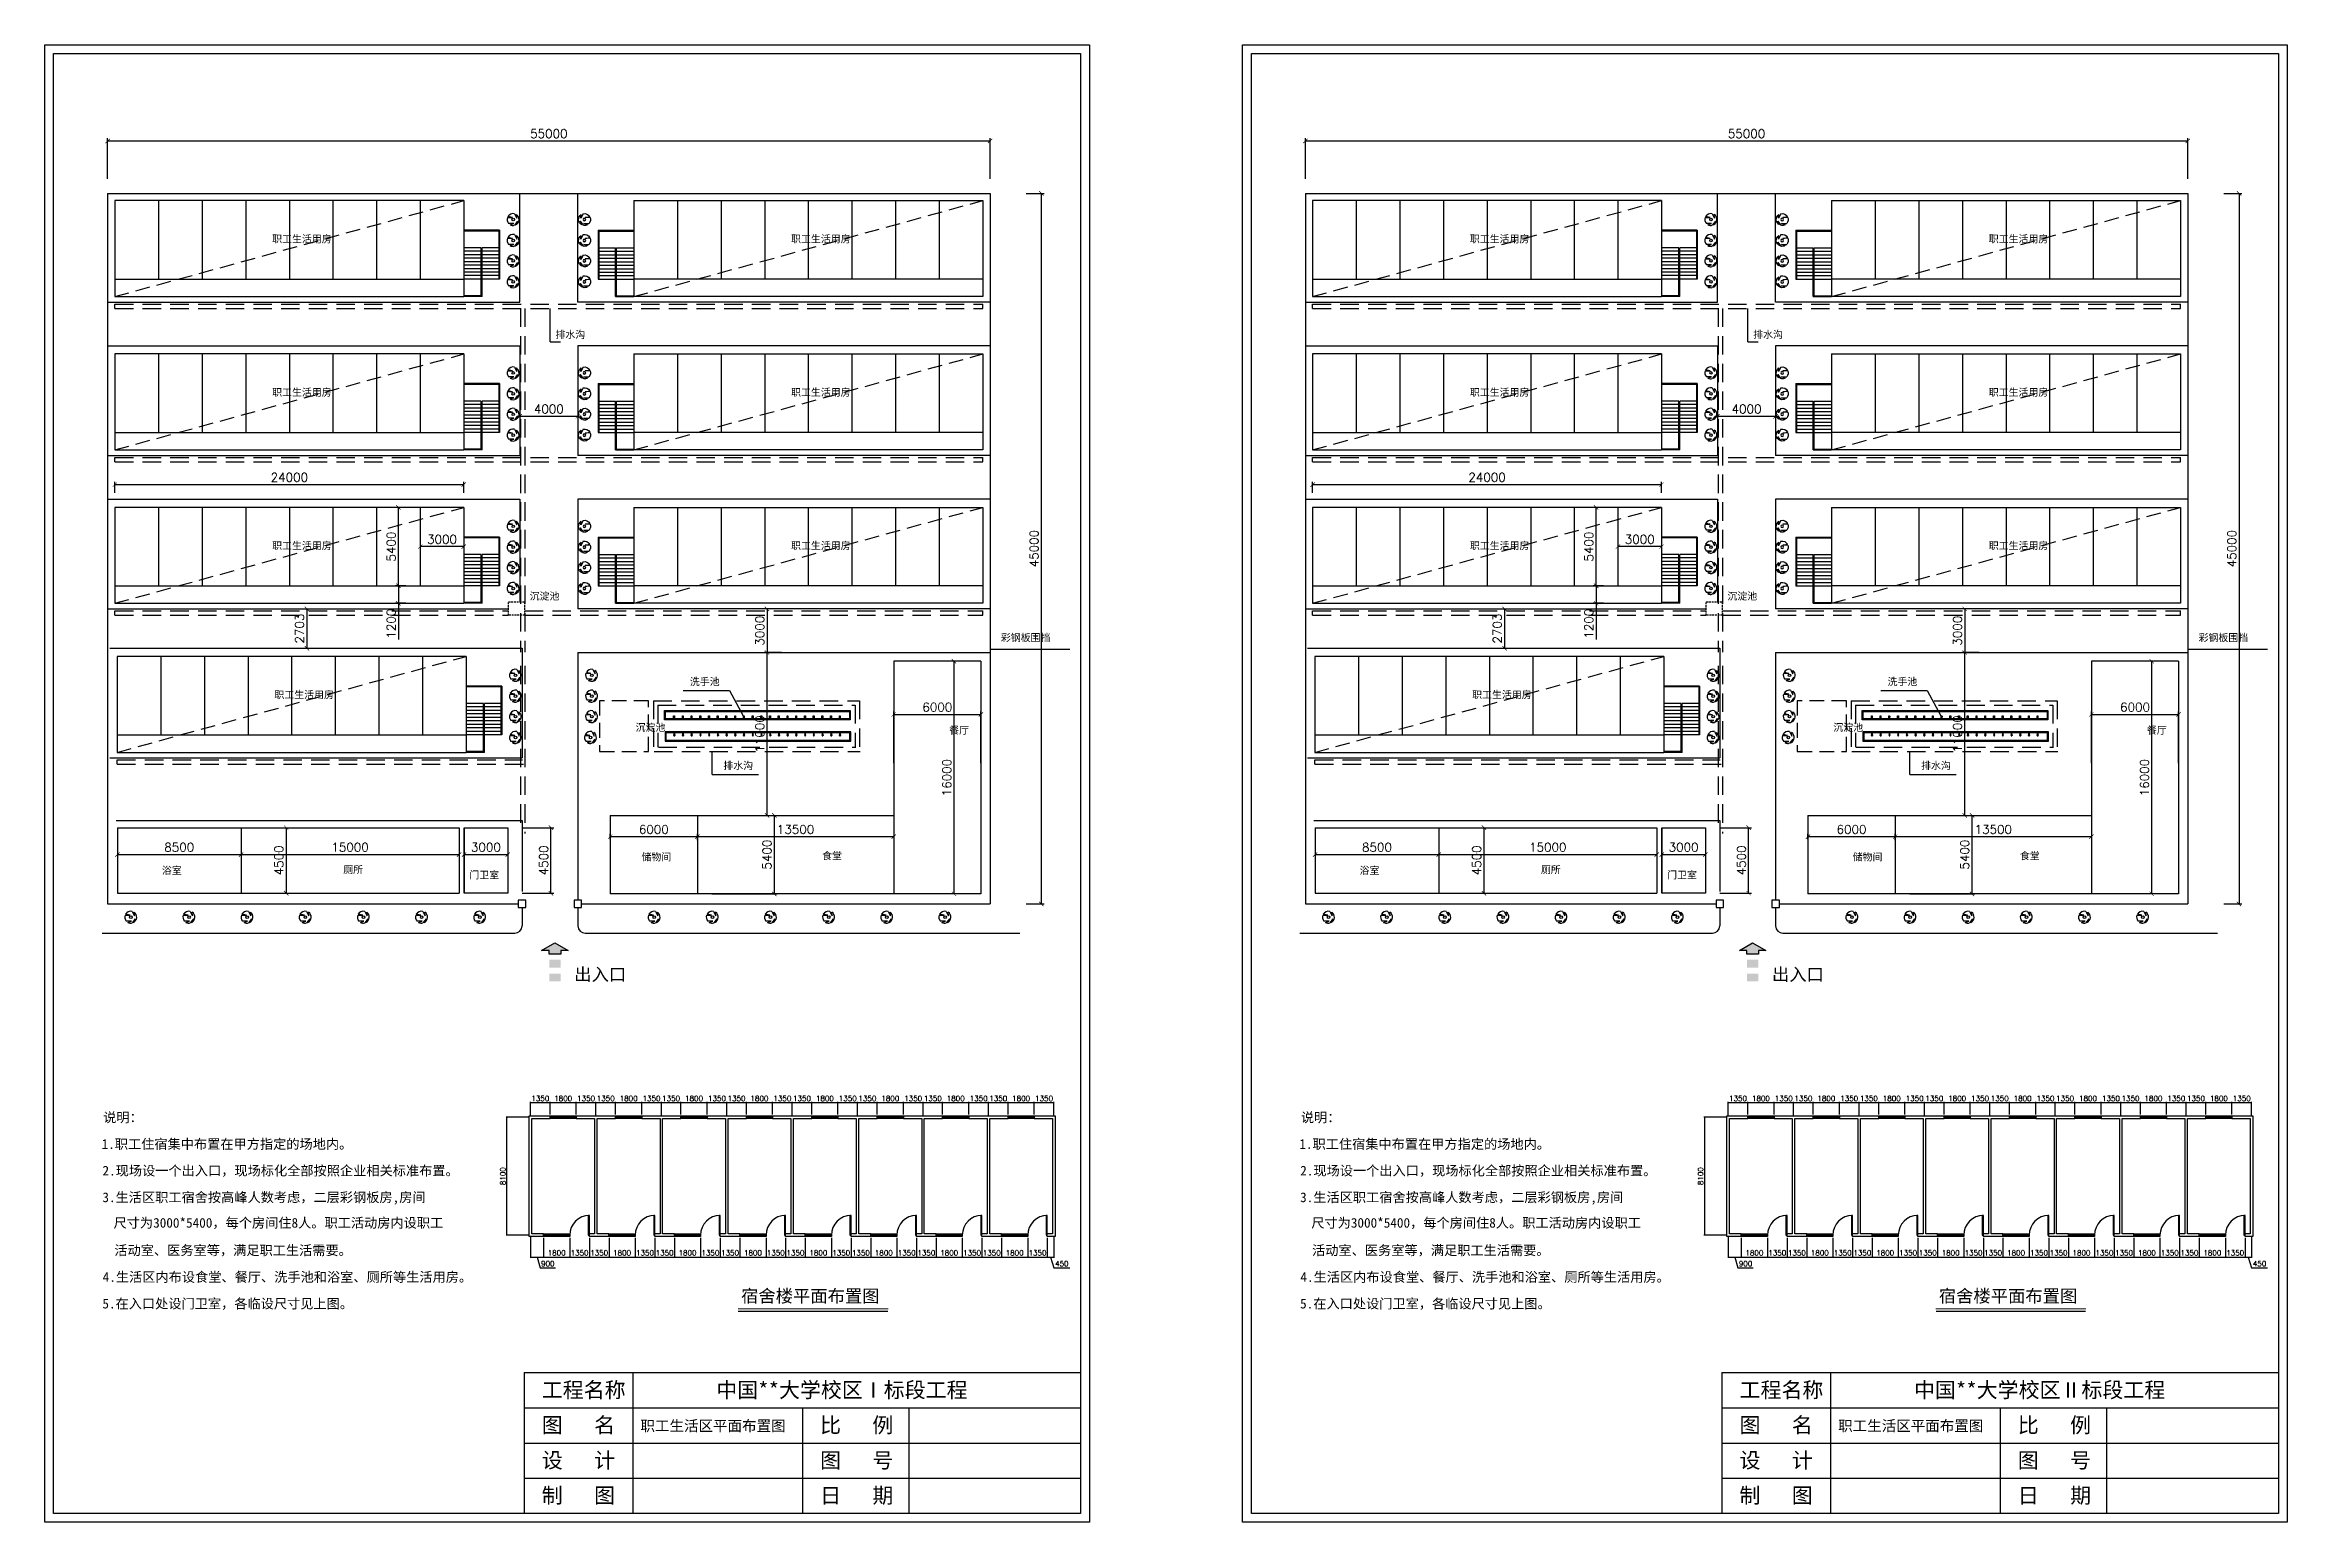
# Model space of a CAD drawing. Extents: x 38922 to 193159, y 13059 to 114668.
import ezdxf

# ---------------------------------------------------------------- set-up
doc = ezdxf.new("R2010")
doc.units = 0
doc.linetypes.add('DASHED', pattern=[19.05, 12.7, -6.35])
doc.linetypes.add('DASHEDX2', pattern=[1.5, 1, -0.5])
doc.layers.get('0').update_dxf_attribs({"linetype": 'CONTINUOUS'})
doc.layers.get('DEFPOINTS').update_dxf_attribs({"linetype": 'CONTINUOUS'})
for name, color, linetype in [('CC', 7, 'CONTINUOUS'), ('LAYER3', 3, 'CONTINUOUS'), ('LAYER4', 5, 'CONTINUOUS'), ('LUNKUO', 6, 'CONTINUOUS'), ('周边', 7, 'CONTINUOUS'), ('堆场', 7, 'CONTINUOUS'), ('墙线', 7, 'CONTINUOUS'), ('外框线', 7, 'CONTINUOUS'), ('标注', 7, 'CONTINUOUS'), ('标注临', 7, 'CONTINUOUS'), ('水', 3, 'CONTINUOUS'), ('绿化', 3, 'CONTINUOUS'), ('道路', 8, 'CONTINUOUS')]:
    doc.layers.add(name, color=color, linetype=linetype)
doc.styles.add('临建', font='txt.shx')
doc.styles.add('文字', font='SimSun.ttf')
doc.dimstyles.new('ISO-25', dxfattribs={"dimtxt": 150, "dimasz": 80, "dimexe": 50, "dimexo": 100, "dimgap": 100, "dimtad": 1, "dimdec": 0, "dimtxsty": '临建', "dimblk": 'ARCHTICK', "dimcen": 2.5, "dimazin": 3, "dimtfac": 1, "dimtdec": 0, "dimtmove": 0, "dimatfit": 3})

msp = doc.modelspace()

# ---------------------------------------------------------------- texts
at = {"layer": '墙线', "style": '文字'}
for s, height, p in [('说明：', 665.35, (42936, 40567.3)), ('说明：', 665.35, (125320.1, 40567.3)), ('1.职工住宿集中布置在甲方指定的场地内。', 665.354, (42828.8, 38735.7)), ('1.职工住宿集中布置在甲方指定的场地内。', 665.354, (125212.9, 38735.7)), ('2.现场设一个出入口，现场标化全部按照企业相关标准布置。', 665.354, (42887.9, 36904.1)), ('2.现场设一个出入口，现场标化全部按照企业相关标准布置。', 665.354, (125272, 36904.1)), ('3.生活区职工宿舍按高峰人数考虑，二层彩钢板房,房间', 665.354, (42880.5, 35070.7)), ('3.生活区职工宿舍按高峰人数考虑，二层彩钢板房,房间', 665.354, (125264.6, 35070.7)), ('尺寸为3000*5400，每个房间住8人。职工活动房内设职工', 665.354, (43649.5, 33314.7)), ('尺寸为3000*5400，每个房间住8人。职工活动房内设职工', 665.354, (126033.6, 33314.7)), ('活动室、医务室等，满足职工生活需要。', 665.354, (43705, 31424.6)), ('活动室、医务室等，满足职工生活需要。', 665.354, (126089, 31424.6)), ('4.生活区内布设食堂、餐厅、洗手池和浴室、厕所等生活用房。', 665.354, (42902.7, 29589.3)), ('4.生活区内布设食堂、餐厅、洗手池和浴室、厕所等生活用房。', 665.354, (125286.8, 29589.3)), ('5.在入口处设门卫室，各临设尺寸见上图。', 665.354, (42880.5, 27757.7)), ('5.在入口处设门卫室，各临设尺寸见上图。', 665.354, (125264.6, 27757.7))]:
    msp.add_text(s, height=height, dxfattribs=at).set_placement(p)
at = {"layer": '标注', "ltscale": 500, "style": '文字'}
for s, height, p in [('职工生活用房', 500, (54557.3, 101068)), ('职工生活用房', 500, (90251.1, 101068)), ('职工生活用房', 500, (136941.4, 101068)), ('职工生活用房', 500, (172635.2, 101068)), ('排水沟', 500, (74042.8, 94491.5)), ('排水沟', 500, (156426.8, 94491.5)), ('职工生活用房', 500, (54557.3, 90519.9)), ('职工生活用房', 500, (90251.1, 90519.9)), ('职工生活用房', 500, (136941.4, 90519.9)), ('职工生活用房', 500, (172635.2, 90519.9)), ('职工生活用房', 500, (54557.3, 79971.7)), ('职工生活用房', 500, (90251.1, 79971.7)), ('职工生活用房', 500, (136941.4, 79971.7)), ('职工生活用房', 500, (172635.2, 79971.7)), ('沉淀池', 500, (72270.6, 76499.5)), ('沉淀池', 500, (154654.7, 76499.5)), ('彩钢板围挡', 500, (104682, 73644.4)), ('彩钢板围挡', 500, (187066.1, 73644.4)), ('洗手池', 500, (83287.3, 70617.1)), ('洗手池', 500, (165671.4, 70617.1)), ('职工生活用房', 500, (54713.3, 69721.1)), ('职工生活用房', 500, (137097.3, 69721.1)), ('沉淀池', 500, (79555.6, 67471.4)), ('沉淀池', 500, (161939.7, 67471.4)), ('餐厅', 500, (101125.4, 67275.6)), ('餐厅', 500, (183509.5, 67275.6)), ('排水沟', 500, (85593.5, 64842.4)), ('排水沟', 500, (167977.6, 64842.4)), ('储物间', 500, (79961.7, 58559.9)), ('食堂', 500, (92391.5, 58640.1)), ('储物间', 500, (163273.1, 58559.9)), ('食堂', 500, (174775.6, 58640.1)), ('浴室', 500, (46977, 57634.5)), ('厕所', 500, (59444.6, 57687.3)), ('门卫室', 500, (68127, 57321.6)), ('浴室', 500, (129361.1, 57634.5)), ('厕所', 500, (141828.7, 57687.3)), ('门卫室', 500, (150511, 57321.6)), ('出入口', 872.82, (75336.6, 50296.4)), ('出入口', 872.82, (157720.7, 50296.4)), ('宿舍楼平面布置图', 872.82, (86813.6, 28176.2)), ('宿舍楼平面布置图', 872.82, (169197.7, 28176.2)), ('工程名称', 1056.12, (73107.9, 21627.4)), ('中国**大学校区Ⅰ标段工程', 1056.118, (85105.4, 21627.4)), ('工程名称', 1056.12, (155492, 21627.4)), ('中国**大学校区Ⅱ标段工程', 1056.118, (167489.5, 21627.4)), ('图   名', 1056.12, (73107.9, 19208.2)), ('职工生活区平面布置图', 731.89, (79891.6, 19321)), ('比   例', 1056.12, (92247.7, 19208.2)), ('图   名', 1056.12, (155492, 19208.2)), ('职工生活区平面布置图', 731.89, (162275.6, 19321)), ('比   例', 1056.12, (174631.8, 19208.2)), ('设   计', 1056.12, (73107.9, 16788.9)), ('图   号', 1056.12, (92247.7, 16788.9)), ('设   计', 1056.12, (155492, 16788.9)), ('图   号', 1056.12, (174631.8, 16788.9)), ('制   图', 1056.12, (73107.9, 14369.7)), ('日   期', 1056.12, (92247.7, 14369.7)), ('制   图', 1056.12, (155492, 14369.7)), ('日   期', 1056.12, (174631.8, 14369.7))]:
    msp.add_text(s, height=height, dxfattribs=at).set_placement(p)

# ---------------------------------------------------------------- blocks, each defined once
blk = doc.blocks.new('_ARCHTICK')
at = {"color": 0, "linetype": 'BYBLOCK', "const_width": 0.15}
blk.add_lwpolyline([(-0.5, -0.5), (0.5, 0.5)], dxfattribs=at)
blk = doc.blocks.new('*D84')
at = {"layer": 'DEFPOINTS', "color": 0}
for p in [(52418, 60823), (52418, 56323), (55524, 56323)]:
    blk.add_point(p, dxfattribs=at)
at = {"layer": '标注临', "color": 0}
for p, q in [((53418, 60823), (55724, 60823)), ((55524, 60823), (55524, 56323)), ((53418, 56323), (55724, 56323))]:
    blk.add_line(p, q, dxfattribs=at)
at = {"layer": '标注临', "color": 0, "xscale": 300, "yscale": 300, "zscale": 300}
for p, rotation in [((55524, 60823), 90), ((55524, 56323), 270)]:
    blk.add_blockref('_ARCHTICK', p, dxfattribs=dict(at, rotation=rotation))
at = {"layer": '标注临', "color": 0, "insert": (55024, 58573), "char_height": 600, "attachment_point": 5, "rotation": 90, "style": '临建'}
blk.add_mtext('4500', dxfattribs=at)
blk = doc.blocks.new('*D85')
at = {"layer": 'DEFPOINTS', "color": 0}
for p in [(70760, 60824), (73732, 60824), (70760, 56324)]:
    blk.add_point(p, dxfattribs=at)
at = {"layer": '标注临', "color": 0}
for p, q in [((71760, 60824), (73932, 60824)), ((73732, 56324), (73732, 60824)), ((71760, 56324), (73932, 56324))]:
    blk.add_line(p, q, dxfattribs=at)
at = {"layer": '标注临', "color": 0, "xscale": 300, "yscale": 300, "zscale": 300}
for p, rotation in [((73732, 60824), 90), ((73732, 56324), 270)]:
    blk.add_blockref('_ARCHTICK', p, dxfattribs=dict(at, rotation=rotation))
at = {"layer": '标注临', "color": 0, "insert": (73232, 58574), "char_height": 600, "attachment_point": 5, "rotation": 90, "style": '临建'}
blk.add_mtext('4500', dxfattribs=at)
blk = doc.blocks.new('*D86')
at = {"layer": 'DEFPOINTS', "color": 0}
for p in [(101460, 72271), (103311, 72271), (103311, 56271)]:
    blk.add_point(p, dxfattribs=at)
at = {"layer": '标注临', "color": 0}
for p, q in [((102311, 72271), (101260, 72271)), ((101460, 56271), (101460, 72271)), ((102311, 56271), (101260, 56271))]:
    blk.add_line(p, q, dxfattribs=at)
at = {"layer": '标注临', "color": 0, "xscale": 300, "yscale": 300, "zscale": 300}
for p, rotation in [((101460, 72271), 90), ((101460, 56271), 270)]:
    blk.add_blockref('_ARCHTICK', p, dxfattribs=dict(at, rotation=rotation))
at = {"layer": '标注临', "color": 0, "insert": (100960, 64271), "char_height": 600, "attachment_point": 5, "rotation": 90, "style": '临建'}
blk.add_mtext('16000', dxfattribs=at)
blk = doc.blocks.new('A$C7AB25CB9')
at = {"layer": 'LAYER3'}
for p, q in [((42, 1205), (807, 1177)), ((807, 1177), (99, 1328)), ((994, 266), (219, 274)), ((445, 91), (994, 266)), ((1105, 1773), (1462, 1084)), ((1590, 617), (1120, 0)), ((1287, 60), (1590, 617)), ((1462, 1084), (1415, 1636))]:
    blk.add_line(p, q, dxfattribs=at)
blk.add_circle((924, 873), 200, dxfattribs=at)
for start, end in [(159.4395, 222.05005), (76.77535, 150.94372), (240.41806, 284.14241), (295.3565, 55.35439)]:
    blk.add_arc((897, 885), 913, start, end, dxfattribs=at)
blk = doc.blocks.new('A$C3C6C44F6')
at = {"layer": '周边'}
h = blk.add_hatch(color=256, dxfattribs=at)
h.paths.add_polyline_path([(1986, 828), (786, 828), (786, 0), (1986, 0)])
h.paths.add_polyline_path([(786, 2266), (786, 1438), (1986, 1438), (1986, 2266)])
h.paths.add_polyline_path([(1986, 2844), (1986, 3244), (2771, 3244), (1386, 4044), (0, 3244), (786, 3244), (786, 2844)])
at = {"layer": '周边', "linetype": 'CONTINUOUS'}
blk.add_lwpolyline([(1986, 3244), (1986, 2844), (786, 2844), (786, 3244), (0, 3244), (1386, 4044), (2771, 3244), (1986, 3244)], dxfattribs=at)
blk = doc.blocks.new('*D78')
at = {"layer": 'DEFPOINTS', "color": 0}
for p in [(52418, 60822), (67418, 60824), (67418, 58976)]:
    blk.add_point(p, dxfattribs=at)
at = {"layer": '标注临', "color": 0}
for p, q in [((52418, 59822), (52418, 58776)), ((52418, 58976), (67418, 58976)), ((67418, 59824), (67418, 58776))]:
    blk.add_line(p, q, dxfattribs=at)
at = {"layer": '标注临', "color": 0, "xscale": 300, "yscale": 300, "zscale": 300, "rotation": 180}
blk.add_blockref('_ARCHTICK', (52418, 58976), dxfattribs=at)
at = {"layer": '标注临', "color": 0, "xscale": 300, "yscale": 300, "zscale": 300}
blk.add_blockref('_ARCHTICK', (67418, 58976), dxfattribs=at)
at = {"layer": '标注临', "color": 0, "insert": (59918, 59476), "char_height": 600, "attachment_point": 5, "style": '临建'}
blk.add_mtext('15000', dxfattribs=at)
blk = doc.blocks.new('*D79')
at = {"layer": 'DEFPOINTS', "color": 0}
for p in [(43918, 60822), (52418, 60822), (52418, 58976)]:
    blk.add_point(p, dxfattribs=at)
at = {"layer": '标注临', "color": 0}
for p, q in [((43918, 59822), (43918, 58776)), ((43918, 58976), (52418, 58976)), ((52418, 59822), (52418, 58776))]:
    blk.add_line(p, q, dxfattribs=at)
at = {"layer": '标注临', "color": 0, "xscale": 300, "yscale": 300, "zscale": 300, "rotation": 180}
blk.add_blockref('_ARCHTICK', (43918, 58976), dxfattribs=at)
at = {"layer": '标注临', "color": 0, "xscale": 300, "yscale": 300, "zscale": 300}
blk.add_blockref('_ARCHTICK', (52418, 58976), dxfattribs=at)
at = {"layer": '标注临', "color": 0, "insert": (48168, 59476), "char_height": 600, "attachment_point": 5, "style": '临建'}
blk.add_mtext('8500', dxfattribs=at)
blk = doc.blocks.new('*D80')
at = {"layer": 'DEFPOINTS', "color": 0}
for p in [(57029, 75872), (56944, 73170), (57571, 73170)]:
    blk.add_point(p, dxfattribs=at)
at = {"layer": '标注临', "color": 0}
for p, q in [((56029, 75872), (56744, 75872)), ((56944, 75872), (56944, 73170)), ((56571, 73170), (56744, 73170))]:
    blk.add_line(p, q, dxfattribs=at)
at = {"layer": '标注临', "color": 0, "xscale": 300, "yscale": 300, "zscale": 300}
for p, rotation in [((56944, 75872), 90), ((56944, 73170), 270)]:
    blk.add_blockref('_ARCHTICK', p, dxfattribs=dict(at, rotation=rotation))
at = {"layer": '标注临', "color": 0, "insert": (56444, 74521), "char_height": 600, "attachment_point": 5, "rotation": 90, "style": '临建'}
blk.add_mtext('2703', dxfattribs=at)
blk = doc.blocks.new('*D81')
at = {"layer": 'DEFPOINTS', "color": 0}
for p in [(88596, 72872), (89762, 72872), (88746, 61671)]:
    blk.add_point(p, dxfattribs=at)
at = {"layer": '标注临', "color": 0}
for p, q in [((88762, 72872), (88396, 72872)), ((88596, 61671), (88596, 72872)), ((87746, 61671), (88396, 61671))]:
    blk.add_line(p, q, dxfattribs=at)
at = {"layer": '标注临', "color": 0, "xscale": 300, "yscale": 300, "zscale": 300}
for p, rotation in [((88596, 72872), 90), ((88596, 61671), 270)]:
    blk.add_blockref('_ARCHTICK', p, dxfattribs=dict(at, rotation=rotation))
at = {"layer": '标注临', "color": 0, "insert": (88096, 67272), "char_height": 600, "attachment_point": 5, "rotation": 90, "style": '临建'}
blk.add_mtext('11000', dxfattribs=at)
blk = doc.blocks.new('*D74')
at = {"layer": 'DEFPOINTS', "color": 0}
for p in [(97311, 60208), (97311, 60208), (83811, 58971)]:
    blk.add_point(p, dxfattribs=at)
at = {"layer": '标注临', "color": 0}
for p, q in [((83811, 59971), (83811, 60408)), ((83811, 60208), (97311, 60208)), ((97311, 61208), (97311, 60408))]:
    blk.add_line(p, q, dxfattribs=at)
at = {"layer": '标注临', "color": 0, "xscale": 300, "yscale": 300, "zscale": 300, "rotation": 180}
blk.add_blockref('_ARCHTICK', (83811, 60208), dxfattribs=at)
at = {"layer": '标注临', "color": 0, "xscale": 300, "yscale": 300, "zscale": 300}
blk.add_blockref('_ARCHTICK', (97311, 60208), dxfattribs=at)
at = {"layer": '标注临', "color": 0, "insert": (90561, 60708), "char_height": 600, "attachment_point": 5, "style": '临建'}
blk.add_mtext('13500', dxfattribs=at)
blk = doc.blocks.new('*D82')
at = {"layer": 'DEFPOINTS', "color": 0}
for p in [(67760, 60824), (70760, 60824), (70760, 58976)]:
    blk.add_point(p, dxfattribs=at)
at = {"layer": '标注临', "color": 0}
for p, q in [((67760, 59824), (67760, 58776)), ((67760, 58976), (70760, 58976)), ((70760, 59824), (70760, 58776))]:
    blk.add_line(p, q, dxfattribs=at)
at = {"layer": '标注临', "color": 0, "xscale": 300, "yscale": 300, "zscale": 300, "rotation": 180}
blk.add_blockref('_ARCHTICK', (67760, 58976), dxfattribs=at)
at = {"layer": '标注临', "color": 0, "xscale": 300, "yscale": 300, "zscale": 300}
blk.add_blockref('_ARCHTICK', (70760, 58976), dxfattribs=at)
at = {"layer": '标注临', "color": 0, "insert": (69260, 59476), "char_height": 600, "attachment_point": 5, "style": '临建'}
blk.add_mtext('3000', dxfattribs=at)
blk = doc.blocks.new('*D75')
at = {"layer": 'DEFPOINTS', "color": 0}
for p in [(83811, 60208), (77811, 59036), (83811, 58971)]:
    blk.add_point(p, dxfattribs=at)
at = {"layer": '标注临', "color": 0}
for p, q in [((77811, 60036), (77811, 60408)), ((77811, 60208), (83811, 60208)), ((83811, 59971), (83811, 60408))]:
    blk.add_line(p, q, dxfattribs=at)
at = {"layer": '标注临', "color": 0, "xscale": 300, "yscale": 300, "zscale": 300, "rotation": 180}
blk.add_blockref('_ARCHTICK', (77811, 60208), dxfattribs=at)
at = {"layer": '标注临', "color": 0, "xscale": 300, "yscale": 300, "zscale": 300}
blk.add_blockref('_ARCHTICK', (83811, 60208), dxfattribs=at)
at = {"layer": '标注临', "color": 0, "insert": (80811, 60708), "char_height": 600, "attachment_point": 5, "style": '临建'}
blk.add_mtext('6000', dxfattribs=at)
blk = doc.blocks.new('*D83')
at = {"layer": 'DEFPOINTS', "color": 0}
for p in [(89762, 75872), (88596, 72872), (88596, 72872)]:
    blk.add_point(p, dxfattribs=at)
at = {"layer": '标注临', "color": 0}
for p, q in [((88762, 75872), (88396, 75872)), ((88596, 75872), (88596, 72872)), ((89596, 72872), (88796, 72872))]:
    blk.add_line(p, q, dxfattribs=at)
at = {"layer": '标注临', "color": 0, "xscale": 300, "yscale": 300, "zscale": 300}
for p, rotation in [((88596, 75872), 90), ((88596, 72872), 270)]:
    blk.add_blockref('_ARCHTICK', p, dxfattribs=dict(at, rotation=rotation))
at = {"layer": '标注临', "color": 0, "insert": (88096, 74372), "char_height": 600, "attachment_point": 5, "rotation": 90, "style": '临建'}
blk.add_mtext('3000', dxfattribs=at)
blk = doc.blocks.new('*D76')
at = {"layer": 'DEFPOINTS', "color": 0}
for p in [(71589, 89121), (75589, 89121), (75589, 89121)]:
    blk.add_point(p, dxfattribs=at)
at = {"layer": '标注临', "color": 0}
for p, q in [((71589, 90121), (71589, 89321)), ((75589, 90121), (75589, 89321)), ((71589, 89121), (75589, 89121))]:
    blk.add_line(p, q, dxfattribs=at)
at = {"layer": '标注临', "color": 0, "xscale": 300, "yscale": 300, "zscale": 300, "rotation": 180}
blk.add_blockref('_ARCHTICK', (71589, 89121), dxfattribs=at)
at = {"layer": '标注临', "color": 0, "xscale": 300, "yscale": 300, "zscale": 300}
blk.add_blockref('_ARCHTICK', (75589, 89121), dxfattribs=at)
at = {"layer": '标注临', "color": 0, "insert": (73589, 89621), "char_height": 600, "attachment_point": 5, "style": '临建'}
blk.add_mtext('4000', dxfattribs=at)
blk = doc.blocks.new('*D77')
at = {"layer": 'DEFPOINTS', "color": 0}
for p in [(103936, 108058), (43242, 104454), (103936, 104454)]:
    blk.add_point(p, dxfattribs=at)
at = {"layer": '标注临', "color": 0}
for p, q in [((43242, 105454), (43242, 108258)), ((43242, 108058), (103936, 108058)), ((103936, 105454), (103936, 108258))]:
    blk.add_line(p, q, dxfattribs=at)
at = {"layer": '标注临', "color": 0, "xscale": 300, "yscale": 300, "zscale": 300, "rotation": 180}
blk.add_blockref('_ARCHTICK', (43242, 108058), dxfattribs=at)
at = {"layer": '标注临', "color": 0, "xscale": 300, "yscale": 300, "zscale": 300}
blk.add_blockref('_ARCHTICK', (103936, 108058), dxfattribs=at)
at = {"layer": '标注临', "color": 0, "insert": (73589, 108558), "char_height": 600, "attachment_point": 5, "style": '临建'}
blk.add_mtext('55000', dxfattribs=at)
blk = doc.blocks.new('*D87')
at = {"layer": 'DEFPOINTS', "color": 0}
for p in [(98878, 32716), (100228, 32716), (100228, 31296)]:
    blk.add_point(p, dxfattribs=at)
at = {"layer": '墙线', "color": 0}
for p, q in [((98878, 32616), (98878, 31246)), ((100228, 32616), (100228, 31246)), ((98878, 31296), (100228, 31296))]:
    blk.add_line(p, q, dxfattribs=at)
at = {"layer": '墙线', "color": 0, "xscale": 80, "yscale": 80, "zscale": 80, "rotation": 180}
blk.add_blockref('_ARCHTICK', (98878, 31296), dxfattribs=at)
at = {"layer": '墙线', "color": 0, "xscale": 80, "yscale": 80, "zscale": 80}
blk.add_blockref('_ARCHTICK', (100228, 31296), dxfattribs=at)
at = {"layer": '墙线', "color": 0, "insert": (99553, 31576), "char_height": 360, "attachment_point": 5, "style": '临建'}
blk.add_mtext('1350', dxfattribs=at)
blk = doc.blocks.new('*D88')
at = {"layer": 'DEFPOINTS', "color": 0}
for p in [(100678, 41922), (99328, 40906), (100678, 40996)]:
    blk.add_point(p, dxfattribs=at)
at = {"layer": '墙线', "color": 0}
for p, q in [((99328, 41006), (99328, 41972)), ((99328, 41922), (100678, 41922)), ((100678, 41096), (100678, 41972))]:
    blk.add_line(p, q, dxfattribs=at)
at = {"layer": '墙线', "color": 0, "xscale": 80, "yscale": 80, "zscale": 80, "rotation": 180}
blk.add_blockref('_ARCHTICK', (99328, 41922), dxfattribs=at)
at = {"layer": '墙线', "color": 0, "xscale": 80, "yscale": 80, "zscale": 80}
blk.add_blockref('_ARCHTICK', (100678, 41922), dxfattribs=at)
at = {"layer": '墙线', "color": 0, "insert": (100003, 42202), "char_height": 360, "attachment_point": 5, "style": '临建'}
blk.add_mtext('1350', dxfattribs=at)
blk = doc.blocks.new('*D117')
at = {"layer": 'DEFPOINTS', "color": 0}
for p in [(76828, 41922), (75478, 40996), (76828, 40906)]:
    blk.add_point(p, dxfattribs=at)
at = {"layer": '墙线', "color": 0}
for p, q in [((75478, 41096), (75478, 41972)), ((75478, 41922), (76828, 41922)), ((76828, 41006), (76828, 41972))]:
    blk.add_line(p, q, dxfattribs=at)
at = {"layer": '墙线', "color": 0, "xscale": 80, "yscale": 80, "zscale": 80, "rotation": 180}
blk.add_blockref('_ARCHTICK', (75478, 41922), dxfattribs=at)
at = {"layer": '墙线', "color": 0, "xscale": 80, "yscale": 80, "zscale": 80}
blk.add_blockref('_ARCHTICK', (76828, 41922), dxfattribs=at)
at = {"layer": '墙线', "color": 0, "insert": (76153, 42202), "char_height": 360, "attachment_point": 5, "style": '临建'}
blk.add_mtext('1350', dxfattribs=at)
blk = doc.blocks.new('*D118')
at = {"layer": 'DEFPOINTS', "color": 0}
for p in [(70710, 40906), (72328, 40906), (72328, 32806)]:
    blk.add_point(p, dxfattribs=at)
at = {"layer": '墙线', "color": 0}
for p, q in [((72228, 40906), (70660, 40906)), ((70710, 32806), (70710, 40906)), ((72228, 32806), (70660, 32806))]:
    blk.add_line(p, q, dxfattribs=at)
at = {"layer": '墙线', "color": 0, "xscale": 80, "yscale": 80, "zscale": 80}
for p, rotation in [((70710, 40906), 90), ((70710, 32806), 270)]:
    blk.add_blockref('_ARCHTICK', p, dxfattribs=dict(at, rotation=rotation))
at = {"layer": '墙线', "color": 0, "insert": (70430, 36856), "char_height": 360, "attachment_point": 5, "rotation": 90, "style": '临建'}
blk.add_mtext('8100', dxfattribs=at)
blk = doc.blocks.new('*D119')
at = {"layer": 'DEFPOINTS', "color": 0}
for p in [(75028, 32716), (76378, 32716), (76378, 31296)]:
    blk.add_point(p, dxfattribs=at)
at = {"layer": '墙线', "color": 0}
for p, q in [((75028, 32616), (75028, 31246)), ((76378, 32616), (76378, 31246)), ((75028, 31296), (76378, 31296))]:
    blk.add_line(p, q, dxfattribs=at)
at = {"layer": '墙线', "color": 0, "xscale": 80, "yscale": 80, "zscale": 80, "rotation": 180}
blk.add_blockref('_ARCHTICK', (75028, 31296), dxfattribs=at)
at = {"layer": '墙线', "color": 0, "xscale": 80, "yscale": 80, "zscale": 80}
blk.add_blockref('_ARCHTICK', (76378, 31296), dxfattribs=at)
at = {"layer": '墙线', "color": 0, "insert": (75703, 31576), "char_height": 360, "attachment_point": 5, "style": '临建'}
blk.add_mtext('1350', dxfattribs=at)
blk = doc.blocks.new('*D120')
at = {"layer": 'DEFPOINTS', "color": 0}
for p in [(73228, 32716), (75028, 32716), (75028, 31296)]:
    blk.add_point(p, dxfattribs=at)
at = {"layer": '墙线', "color": 0}
for p, q in [((73228, 32616), (73228, 31246)), ((75028, 32616), (75028, 31246)), ((73228, 31296), (75028, 31296))]:
    blk.add_line(p, q, dxfattribs=at)
at = {"layer": '墙线', "color": 0, "xscale": 80, "yscale": 80, "zscale": 80, "rotation": 180}
blk.add_blockref('_ARCHTICK', (73228, 31296), dxfattribs=at)
at = {"layer": '墙线', "color": 0, "xscale": 80, "yscale": 80, "zscale": 80}
blk.add_blockref('_ARCHTICK', (75028, 31296), dxfattribs=at)
at = {"layer": '墙线', "color": 0, "insert": (74128, 31576), "char_height": 360, "attachment_point": 5, "style": '临建'}
blk.add_mtext('1800', dxfattribs=at)
blk = doc.blocks.new('*D121')
at = {"layer": 'DEFPOINTS', "color": 0}
for p in [(72328, 32806), (73228, 32716), (73228, 31296)]:
    blk.add_point(p, dxfattribs=at)
at = {"layer": '墙线', "color": 0}
for p, q in [((72328, 32706), (72328, 31246)), ((73228, 32616), (73228, 31246)), ((72328, 31296), (73228, 31296)), ((72778, 31296), (73000, 30556)), ((73000, 30556), (74040, 30556))]:
    blk.add_line(p, q, dxfattribs=at)
at = {"layer": '墙线', "color": 0, "xscale": 80, "yscale": 80, "zscale": 80, "rotation": 180}
blk.add_blockref('_ARCHTICK', (72328, 31296), dxfattribs=at)
at = {"layer": '墙线', "color": 0, "xscale": 80, "yscale": 80, "zscale": 80}
blk.add_blockref('_ARCHTICK', (73228, 31296), dxfattribs=at)
at = {"layer": '墙线', "color": 0, "insert": (73520, 30836), "char_height": 360, "attachment_point": 5, "style": '临建'}
blk.add_mtext('900', dxfattribs=at)
blk = doc.blocks.new('*D122')
at = {"layer": 'DEFPOINTS', "color": 0}
for p in [(75478, 41922), (73678, 40996), (75478, 40996)]:
    blk.add_point(p, dxfattribs=at)
at = {"layer": '墙线', "color": 0}
for p, q in [((73678, 41096), (73678, 41972)), ((73678, 41922), (75478, 41922)), ((75478, 41096), (75478, 41972))]:
    blk.add_line(p, q, dxfattribs=at)
at = {"layer": '墙线', "color": 0, "xscale": 80, "yscale": 80, "zscale": 80, "rotation": 180}
blk.add_blockref('_ARCHTICK', (73678, 41922), dxfattribs=at)
at = {"layer": '墙线', "color": 0, "xscale": 80, "yscale": 80, "zscale": 80}
blk.add_blockref('_ARCHTICK', (75478, 41922), dxfattribs=at)
at = {"layer": '墙线', "color": 0, "insert": (74578, 42202), "char_height": 360, "attachment_point": 5, "style": '临建'}
blk.add_mtext('1800', dxfattribs=at)
blk = doc.blocks.new('*D123')
at = {"layer": 'DEFPOINTS', "color": 0}
for p in [(73678, 41922), (72328, 40906), (73678, 40996)]:
    blk.add_point(p, dxfattribs=at)
at = {"layer": '墙线', "color": 0}
for p, q in [((72328, 41006), (72328, 41972)), ((72328, 41922), (73678, 41922)), ((73678, 41096), (73678, 41972))]:
    blk.add_line(p, q, dxfattribs=at)
at = {"layer": '墙线', "color": 0, "xscale": 80, "yscale": 80, "zscale": 80, "rotation": 180}
blk.add_blockref('_ARCHTICK', (72328, 41922), dxfattribs=at)
at = {"layer": '墙线', "color": 0, "xscale": 80, "yscale": 80, "zscale": 80}
blk.add_blockref('_ARCHTICK', (73678, 41922), dxfattribs=at)
at = {"layer": '墙线', "color": 0, "insert": (73003, 42202), "char_height": 360, "attachment_point": 5, "style": '临建'}
blk.add_mtext('1350', dxfattribs=at)
blk = doc.blocks.new('1')
at = {"layer": '水'}
for p, q in [((-50, 900), (-50, 0)), ((0, 900), (-50, 900)), ((-50, 0), (0, 0)), ((0, 0), (0, 900))]:
    blk.add_line(p, q, dxfattribs=at)
blk.add_arc((0, 0), 900, 90, 180, dxfattribs=at)
blk = doc.blocks.new('4')
at = {"layer": '水'}
for p, q in [((0, 25), (1200, 25)), ((0, -25), (1200, -25))]:
    blk.add_line(p, q, dxfattribs=at)
blk.add_lwpolyline([(0, 60), (1200, 60), (1200, -60), (0, -60)], close=True, dxfattribs=at)
blk = doc.blocks.new('*D89')
at = {"layer": 'DEFPOINTS', "color": 0}
for p in [(94378, 32716), (95728, 32716), (95728, 31296)]:
    blk.add_point(p, dxfattribs=at)
at = {"layer": '墙线', "color": 0}
for p, q in [((94378, 32616), (94378, 31246)), ((95728, 32616), (95728, 31246)), ((94378, 31296), (95728, 31296))]:
    blk.add_line(p, q, dxfattribs=at)
at = {"layer": '墙线', "color": 0, "xscale": 80, "yscale": 80, "zscale": 80, "rotation": 180}
blk.add_blockref('_ARCHTICK', (94378, 31296), dxfattribs=at)
at = {"layer": '墙线', "color": 0, "xscale": 80, "yscale": 80, "zscale": 80}
blk.add_blockref('_ARCHTICK', (95728, 31296), dxfattribs=at)
at = {"layer": '墙线', "color": 0, "insert": (95053, 31576), "char_height": 360, "attachment_point": 5, "style": '临建'}
blk.add_mtext('1350', dxfattribs=at)
blk = doc.blocks.new('*D90')
at = {"layer": 'DEFPOINTS', "color": 0}
for p in [(95728, 32716), (97528, 32716), (97528, 31296)]:
    blk.add_point(p, dxfattribs=at)
at = {"layer": '墙线', "color": 0}
for p, q in [((95728, 32616), (95728, 31246)), ((97528, 32616), (97528, 31246)), ((95728, 31296), (97528, 31296))]:
    blk.add_line(p, q, dxfattribs=at)
at = {"layer": '墙线', "color": 0, "xscale": 80, "yscale": 80, "zscale": 80, "rotation": 180}
blk.add_blockref('_ARCHTICK', (95728, 31296), dxfattribs=at)
at = {"layer": '墙线', "color": 0, "xscale": 80, "yscale": 80, "zscale": 80}
blk.add_blockref('_ARCHTICK', (97528, 31296), dxfattribs=at)
at = {"layer": '墙线', "color": 0, "insert": (96628, 31576), "char_height": 360, "attachment_point": 5, "style": '临建'}
blk.add_mtext('1800', dxfattribs=at)
blk = doc.blocks.new('*D91')
at = {"layer": 'DEFPOINTS', "color": 0}
for p in [(97528, 32716), (98878, 32716), (98878, 31296)]:
    blk.add_point(p, dxfattribs=at)
at = {"layer": '墙线', "color": 0}
for p, q in [((97528, 32616), (97528, 31246)), ((98878, 32616), (98878, 31246)), ((97528, 31296), (98878, 31296))]:
    blk.add_line(p, q, dxfattribs=at)
at = {"layer": '墙线', "color": 0, "xscale": 80, "yscale": 80, "zscale": 80, "rotation": 180}
blk.add_blockref('_ARCHTICK', (97528, 31296), dxfattribs=at)
at = {"layer": '墙线', "color": 0, "xscale": 80, "yscale": 80, "zscale": 80}
blk.add_blockref('_ARCHTICK', (98878, 31296), dxfattribs=at)
at = {"layer": '墙线', "color": 0, "insert": (98203, 31576), "char_height": 360, "attachment_point": 5, "style": '临建'}
blk.add_mtext('1350', dxfattribs=at)
blk = doc.blocks.new('*D92')
at = {"layer": 'DEFPOINTS', "color": 0}
for p in [(85378, 32716), (86728, 32716), (86728, 31296)]:
    blk.add_point(p, dxfattribs=at)
at = {"layer": '墙线', "color": 0}
for p, q in [((85378, 32616), (85378, 31246)), ((86728, 32616), (86728, 31246)), ((85378, 31296), (86728, 31296))]:
    blk.add_line(p, q, dxfattribs=at)
at = {"layer": '墙线', "color": 0, "xscale": 80, "yscale": 80, "zscale": 80, "rotation": 180}
blk.add_blockref('_ARCHTICK', (85378, 31296), dxfattribs=at)
at = {"layer": '墙线', "color": 0, "xscale": 80, "yscale": 80, "zscale": 80}
blk.add_blockref('_ARCHTICK', (86728, 31296), dxfattribs=at)
at = {"layer": '墙线', "color": 0, "insert": (86053, 31576), "char_height": 360, "attachment_point": 5, "style": '临建'}
blk.add_mtext('1350', dxfattribs=at)
blk = doc.blocks.new('*D93')
at = {"layer": 'DEFPOINTS', "color": 0}
for p in [(93028, 32716), (94378, 32716), (94378, 31296)]:
    blk.add_point(p, dxfattribs=at)
at = {"layer": '墙线', "color": 0}
for p, q in [((93028, 32616), (93028, 31246)), ((94378, 32616), (94378, 31246)), ((93028, 31296), (94378, 31296))]:
    blk.add_line(p, q, dxfattribs=at)
at = {"layer": '墙线', "color": 0, "xscale": 80, "yscale": 80, "zscale": 80, "rotation": 180}
blk.add_blockref('_ARCHTICK', (93028, 31296), dxfattribs=at)
at = {"layer": '墙线', "color": 0, "xscale": 80, "yscale": 80, "zscale": 80}
blk.add_blockref('_ARCHTICK', (94378, 31296), dxfattribs=at)
at = {"layer": '墙线', "color": 0, "insert": (93703, 31576), "char_height": 360, "attachment_point": 5, "style": '临建'}
blk.add_mtext('1350', dxfattribs=at)
blk = doc.blocks.new('*D94')
at = {"layer": 'DEFPOINTS', "color": 0}
for p in [(86728, 32716), (88528, 32716), (88528, 31296)]:
    blk.add_point(p, dxfattribs=at)
at = {"layer": '墙线', "color": 0}
for p, q in [((86728, 32616), (86728, 31246)), ((88528, 32616), (88528, 31246)), ((86728, 31296), (88528, 31296))]:
    blk.add_line(p, q, dxfattribs=at)
at = {"layer": '墙线', "color": 0, "xscale": 80, "yscale": 80, "zscale": 80, "rotation": 180}
blk.add_blockref('_ARCHTICK', (86728, 31296), dxfattribs=at)
at = {"layer": '墙线', "color": 0, "xscale": 80, "yscale": 80, "zscale": 80}
blk.add_blockref('_ARCHTICK', (88528, 31296), dxfattribs=at)
at = {"layer": '墙线', "color": 0, "insert": (87628, 31576), "char_height": 360, "attachment_point": 5, "style": '临建'}
blk.add_mtext('1800', dxfattribs=at)
blk = doc.blocks.new('*D95')
at = {"layer": 'DEFPOINTS', "color": 0}
for p in [(88528, 32716), (89878, 32716), (89878, 31296)]:
    blk.add_point(p, dxfattribs=at)
at = {"layer": '墙线', "color": 0}
for p, q in [((88528, 32616), (88528, 31246)), ((89878, 32616), (89878, 31246)), ((88528, 31296), (89878, 31296))]:
    blk.add_line(p, q, dxfattribs=at)
at = {"layer": '墙线', "color": 0, "xscale": 80, "yscale": 80, "zscale": 80, "rotation": 180}
blk.add_blockref('_ARCHTICK', (88528, 31296), dxfattribs=at)
at = {"layer": '墙线', "color": 0, "xscale": 80, "yscale": 80, "zscale": 80}
blk.add_blockref('_ARCHTICK', (89878, 31296), dxfattribs=at)
at = {"layer": '墙线', "color": 0, "insert": (89203, 31576), "char_height": 360, "attachment_point": 5, "style": '临建'}
blk.add_mtext('1350', dxfattribs=at)
blk = doc.blocks.new('*D96')
at = {"layer": 'DEFPOINTS', "color": 0}
for p in [(89878, 32716), (91228, 32716), (91228, 31296)]:
    blk.add_point(p, dxfattribs=at)
at = {"layer": '墙线', "color": 0}
for p, q in [((89878, 32616), (89878, 31246)), ((91228, 32616), (91228, 31246)), ((89878, 31296), (91228, 31296))]:
    blk.add_line(p, q, dxfattribs=at)
at = {"layer": '墙线', "color": 0, "xscale": 80, "yscale": 80, "zscale": 80, "rotation": 180}
blk.add_blockref('_ARCHTICK', (89878, 31296), dxfattribs=at)
at = {"layer": '墙线', "color": 0, "xscale": 80, "yscale": 80, "zscale": 80}
blk.add_blockref('_ARCHTICK', (91228, 31296), dxfattribs=at)
at = {"layer": '墙线', "color": 0, "insert": (90553, 31576), "char_height": 360, "attachment_point": 5, "style": '临建'}
blk.add_mtext('1350', dxfattribs=at)
blk = doc.blocks.new('*D97')
at = {"layer": 'DEFPOINTS', "color": 0}
for p in [(91228, 32716), (93028, 32716), (93028, 31296)]:
    blk.add_point(p, dxfattribs=at)
at = {"layer": '墙线', "color": 0}
for p, q in [((91228, 32616), (91228, 31246)), ((93028, 32616), (93028, 31246)), ((91228, 31296), (93028, 31296))]:
    blk.add_line(p, q, dxfattribs=at)
at = {"layer": '墙线', "color": 0, "xscale": 80, "yscale": 80, "zscale": 80, "rotation": 180}
blk.add_blockref('_ARCHTICK', (91228, 31296), dxfattribs=at)
at = {"layer": '墙线', "color": 0, "xscale": 80, "yscale": 80, "zscale": 80}
blk.add_blockref('_ARCHTICK', (93028, 31296), dxfattribs=at)
at = {"layer": '墙线', "color": 0, "insert": (92128, 31576), "char_height": 360, "attachment_point": 5, "style": '临建'}
blk.add_mtext('1800', dxfattribs=at)
blk = doc.blocks.new('*D124')
at = {"layer": 'DEFPOINTS', "color": 0}
for p in [(84028, 32716), (85378, 32716), (85378, 31296)]:
    blk.add_point(p, dxfattribs=at)
at = {"layer": '墙线', "color": 0}
for p, q in [((84028, 32616), (84028, 31246)), ((85378, 32616), (85378, 31246)), ((84028, 31296), (85378, 31296))]:
    blk.add_line(p, q, dxfattribs=at)
at = {"layer": '墙线', "color": 0, "xscale": 80, "yscale": 80, "zscale": 80, "rotation": 180}
blk.add_blockref('_ARCHTICK', (84028, 31296), dxfattribs=at)
at = {"layer": '墙线', "color": 0, "xscale": 80, "yscale": 80, "zscale": 80}
blk.add_blockref('_ARCHTICK', (85378, 31296), dxfattribs=at)
at = {"layer": '墙线', "color": 0, "insert": (84703, 31576), "char_height": 360, "attachment_point": 5, "style": '临建'}
blk.add_mtext('1350', dxfattribs=at)
blk = doc.blocks.new('*D125')
at = {"layer": 'DEFPOINTS', "color": 0}
for p in [(82228, 32716), (84028, 32716), (84028, 31296)]:
    blk.add_point(p, dxfattribs=at)
at = {"layer": '墙线', "color": 0}
for p, q in [((82228, 32616), (82228, 31246)), ((84028, 32616), (84028, 31246)), ((82228, 31296), (84028, 31296))]:
    blk.add_line(p, q, dxfattribs=at)
at = {"layer": '墙线', "color": 0, "xscale": 80, "yscale": 80, "zscale": 80, "rotation": 180}
blk.add_blockref('_ARCHTICK', (82228, 31296), dxfattribs=at)
at = {"layer": '墙线', "color": 0, "xscale": 80, "yscale": 80, "zscale": 80}
blk.add_blockref('_ARCHTICK', (84028, 31296), dxfattribs=at)
at = {"layer": '墙线', "color": 0, "insert": (83128, 31576), "char_height": 360, "attachment_point": 5, "style": '临建'}
blk.add_mtext('1800', dxfattribs=at)
blk = doc.blocks.new('*D126')
at = {"layer": 'DEFPOINTS', "color": 0}
for p in [(80878, 32716), (82228, 32716), (82228, 31296)]:
    blk.add_point(p, dxfattribs=at)
at = {"layer": '墙线', "color": 0}
for p, q in [((80878, 32616), (80878, 31246)), ((82228, 32616), (82228, 31246)), ((80878, 31296), (82228, 31296))]:
    blk.add_line(p, q, dxfattribs=at)
at = {"layer": '墙线', "color": 0, "xscale": 80, "yscale": 80, "zscale": 80, "rotation": 180}
blk.add_blockref('_ARCHTICK', (80878, 31296), dxfattribs=at)
at = {"layer": '墙线', "color": 0, "xscale": 80, "yscale": 80, "zscale": 80}
blk.add_blockref('_ARCHTICK', (82228, 31296), dxfattribs=at)
at = {"layer": '墙线', "color": 0, "insert": (81553, 31576), "char_height": 360, "attachment_point": 5, "style": '临建'}
blk.add_mtext('1350', dxfattribs=at)
blk = doc.blocks.new('*D127')
at = {"layer": 'DEFPOINTS', "color": 0}
for p in [(79528, 32716), (80878, 32716), (80878, 31296)]:
    blk.add_point(p, dxfattribs=at)
at = {"layer": '墙线', "color": 0}
for p, q in [((79528, 32616), (79528, 31246)), ((80878, 32616), (80878, 31246)), ((79528, 31296), (80878, 31296))]:
    blk.add_line(p, q, dxfattribs=at)
at = {"layer": '墙线', "color": 0, "xscale": 80, "yscale": 80, "zscale": 80, "rotation": 180}
blk.add_blockref('_ARCHTICK', (79528, 31296), dxfattribs=at)
at = {"layer": '墙线', "color": 0, "xscale": 80, "yscale": 80, "zscale": 80}
blk.add_blockref('_ARCHTICK', (80878, 31296), dxfattribs=at)
at = {"layer": '墙线', "color": 0, "insert": (80203, 31576), "char_height": 360, "attachment_point": 5, "style": '临建'}
blk.add_mtext('1350', dxfattribs=at)
blk = doc.blocks.new('*D128')
at = {"layer": 'DEFPOINTS', "color": 0}
for p in [(77728, 32716), (79528, 32716), (79528, 31296)]:
    blk.add_point(p, dxfattribs=at)
at = {"layer": '墙线', "color": 0}
for p, q in [((77728, 32616), (77728, 31246)), ((79528, 32616), (79528, 31246)), ((77728, 31296), (79528, 31296))]:
    blk.add_line(p, q, dxfattribs=at)
at = {"layer": '墙线', "color": 0, "xscale": 80, "yscale": 80, "zscale": 80, "rotation": 180}
blk.add_blockref('_ARCHTICK', (77728, 31296), dxfattribs=at)
at = {"layer": '墙线', "color": 0, "xscale": 80, "yscale": 80, "zscale": 80}
blk.add_blockref('_ARCHTICK', (79528, 31296), dxfattribs=at)
at = {"layer": '墙线', "color": 0, "insert": (78628, 31576), "char_height": 360, "attachment_point": 5, "style": '临建'}
blk.add_mtext('1800', dxfattribs=at)
blk = doc.blocks.new('*D98')
at = {"layer": 'DEFPOINTS', "color": 0}
for p in [(97978, 41922), (96178, 40996), (97978, 40996)]:
    blk.add_point(p, dxfattribs=at)
at = {"layer": '墙线', "color": 0}
for p, q in [((96178, 41096), (96178, 41972)), ((96178, 41922), (97978, 41922)), ((97978, 41096), (97978, 41972))]:
    blk.add_line(p, q, dxfattribs=at)
at = {"layer": '墙线', "color": 0, "xscale": 80, "yscale": 80, "zscale": 80, "rotation": 180}
blk.add_blockref('_ARCHTICK', (96178, 41922), dxfattribs=at)
at = {"layer": '墙线', "color": 0, "xscale": 80, "yscale": 80, "zscale": 80}
blk.add_blockref('_ARCHTICK', (97978, 41922), dxfattribs=at)
at = {"layer": '墙线', "color": 0, "insert": (97078, 42202), "char_height": 360, "attachment_point": 5, "style": '临建'}
blk.add_mtext('1800', dxfattribs=at)
blk = doc.blocks.new('*D99')
at = {"layer": 'DEFPOINTS', "color": 0}
for p in [(99328, 41922), (97978, 40996), (99328, 40906)]:
    blk.add_point(p, dxfattribs=at)
at = {"layer": '墙线', "color": 0}
for p, q in [((97978, 41096), (97978, 41972)), ((97978, 41922), (99328, 41922)), ((99328, 41006), (99328, 41972))]:
    blk.add_line(p, q, dxfattribs=at)
at = {"layer": '墙线', "color": 0, "xscale": 80, "yscale": 80, "zscale": 80, "rotation": 180}
blk.add_blockref('_ARCHTICK', (97978, 41922), dxfattribs=at)
at = {"layer": '墙线', "color": 0, "xscale": 80, "yscale": 80, "zscale": 80}
blk.add_blockref('_ARCHTICK', (99328, 41922), dxfattribs=at)
at = {"layer": '墙线', "color": 0, "insert": (98653, 42202), "char_height": 360, "attachment_point": 5, "style": '临建'}
blk.add_mtext('1350', dxfattribs=at)
blk = doc.blocks.new('*D100')
at = {"layer": 'DEFPOINTS', "color": 0}
for p in [(87178, 41922), (85828, 40906), (87178, 40996)]:
    blk.add_point(p, dxfattribs=at)
at = {"layer": '墙线', "color": 0}
for p, q in [((85828, 41006), (85828, 41972)), ((85828, 41922), (87178, 41922)), ((87178, 41096), (87178, 41972))]:
    blk.add_line(p, q, dxfattribs=at)
at = {"layer": '墙线', "color": 0, "xscale": 80, "yscale": 80, "zscale": 80, "rotation": 180}
blk.add_blockref('_ARCHTICK', (85828, 41922), dxfattribs=at)
at = {"layer": '墙线', "color": 0, "xscale": 80, "yscale": 80, "zscale": 80}
blk.add_blockref('_ARCHTICK', (87178, 41922), dxfattribs=at)
at = {"layer": '墙线', "color": 0, "insert": (86503, 42202), "char_height": 360, "attachment_point": 5, "style": '临建'}
blk.add_mtext('1350', dxfattribs=at)
blk = doc.blocks.new('*D101')
at = {"layer": 'DEFPOINTS', "color": 0}
for p in [(88978, 41922), (87178, 40996), (88978, 40996)]:
    blk.add_point(p, dxfattribs=at)
at = {"layer": '墙线', "color": 0}
for p, q in [((87178, 41096), (87178, 41972)), ((87178, 41922), (88978, 41922)), ((88978, 41096), (88978, 41972))]:
    blk.add_line(p, q, dxfattribs=at)
at = {"layer": '墙线', "color": 0, "xscale": 80, "yscale": 80, "zscale": 80, "rotation": 180}
blk.add_blockref('_ARCHTICK', (87178, 41922), dxfattribs=at)
at = {"layer": '墙线', "color": 0, "xscale": 80, "yscale": 80, "zscale": 80}
blk.add_blockref('_ARCHTICK', (88978, 41922), dxfattribs=at)
at = {"layer": '墙线', "color": 0, "insert": (88078, 42202), "char_height": 360, "attachment_point": 5, "style": '临建'}
blk.add_mtext('1800', dxfattribs=at)
blk = doc.blocks.new('*D102')
at = {"layer": 'DEFPOINTS', "color": 0}
for p in [(90328, 41922), (88978, 40996), (90328, 40906)]:
    blk.add_point(p, dxfattribs=at)
at = {"layer": '墙线', "color": 0}
for p, q in [((88978, 41096), (88978, 41972)), ((88978, 41922), (90328, 41922)), ((90328, 41006), (90328, 41972))]:
    blk.add_line(p, q, dxfattribs=at)
at = {"layer": '墙线', "color": 0, "xscale": 80, "yscale": 80, "zscale": 80, "rotation": 180}
blk.add_blockref('_ARCHTICK', (88978, 41922), dxfattribs=at)
at = {"layer": '墙线', "color": 0, "xscale": 80, "yscale": 80, "zscale": 80}
blk.add_blockref('_ARCHTICK', (90328, 41922), dxfattribs=at)
at = {"layer": '墙线', "color": 0, "insert": (89653, 42202), "char_height": 360, "attachment_point": 5, "style": '临建'}
blk.add_mtext('1350', dxfattribs=at)
blk = doc.blocks.new('*D103')
at = {"layer": 'DEFPOINTS', "color": 0}
for p in [(91678, 41922), (90328, 40906), (91678, 40996)]:
    blk.add_point(p, dxfattribs=at)
at = {"layer": '墙线', "color": 0}
for p, q in [((90328, 41006), (90328, 41972)), ((90328, 41922), (91678, 41922)), ((91678, 41096), (91678, 41972))]:
    blk.add_line(p, q, dxfattribs=at)
at = {"layer": '墙线', "color": 0, "xscale": 80, "yscale": 80, "zscale": 80, "rotation": 180}
blk.add_blockref('_ARCHTICK', (90328, 41922), dxfattribs=at)
at = {"layer": '墙线', "color": 0, "xscale": 80, "yscale": 80, "zscale": 80}
blk.add_blockref('_ARCHTICK', (91678, 41922), dxfattribs=at)
at = {"layer": '墙线', "color": 0, "insert": (91003, 42202), "char_height": 360, "attachment_point": 5, "style": '临建'}
blk.add_mtext('1350', dxfattribs=at)
blk = doc.blocks.new('*D104')
at = {"layer": 'DEFPOINTS', "color": 0}
for p in [(93478, 41922), (91678, 40996), (93478, 40996)]:
    blk.add_point(p, dxfattribs=at)
at = {"layer": '墙线', "color": 0}
for p, q in [((91678, 41096), (91678, 41972)), ((91678, 41922), (93478, 41922)), ((93478, 41096), (93478, 41972))]:
    blk.add_line(p, q, dxfattribs=at)
at = {"layer": '墙线', "color": 0, "xscale": 80, "yscale": 80, "zscale": 80, "rotation": 180}
blk.add_blockref('_ARCHTICK', (91678, 41922), dxfattribs=at)
at = {"layer": '墙线', "color": 0, "xscale": 80, "yscale": 80, "zscale": 80}
blk.add_blockref('_ARCHTICK', (93478, 41922), dxfattribs=at)
at = {"layer": '墙线', "color": 0, "insert": (92578, 42202), "char_height": 360, "attachment_point": 5, "style": '临建'}
blk.add_mtext('1800', dxfattribs=at)
blk = doc.blocks.new('*D105')
at = {"layer": 'DEFPOINTS', "color": 0}
for p in [(94828, 41922), (93478, 40996), (94828, 40906)]:
    blk.add_point(p, dxfattribs=at)
at = {"layer": '墙线', "color": 0}
for p, q in [((93478, 41096), (93478, 41972)), ((93478, 41922), (94828, 41922)), ((94828, 41006), (94828, 41972))]:
    blk.add_line(p, q, dxfattribs=at)
at = {"layer": '墙线', "color": 0, "xscale": 80, "yscale": 80, "zscale": 80, "rotation": 180}
blk.add_blockref('_ARCHTICK', (93478, 41922), dxfattribs=at)
at = {"layer": '墙线', "color": 0, "xscale": 80, "yscale": 80, "zscale": 80}
blk.add_blockref('_ARCHTICK', (94828, 41922), dxfattribs=at)
at = {"layer": '墙线', "color": 0, "insert": (94153, 42202), "char_height": 360, "attachment_point": 5, "style": '临建'}
blk.add_mtext('1350', dxfattribs=at)
blk = doc.blocks.new('*D106')
at = {"layer": 'DEFPOINTS', "color": 0}
for p in [(96178, 41922), (94828, 40906), (96178, 40996)]:
    blk.add_point(p, dxfattribs=at)
at = {"layer": '墙线', "color": 0}
for p, q in [((94828, 41006), (94828, 41972)), ((94828, 41922), (96178, 41922)), ((96178, 41096), (96178, 41972))]:
    blk.add_line(p, q, dxfattribs=at)
at = {"layer": '墙线', "color": 0, "xscale": 80, "yscale": 80, "zscale": 80, "rotation": 180}
blk.add_blockref('_ARCHTICK', (94828, 41922), dxfattribs=at)
at = {"layer": '墙线', "color": 0, "xscale": 80, "yscale": 80, "zscale": 80}
blk.add_blockref('_ARCHTICK', (96178, 41922), dxfattribs=at)
at = {"layer": '墙线', "color": 0, "insert": (95503, 42202), "char_height": 360, "attachment_point": 5, "style": '临建'}
blk.add_mtext('1350', dxfattribs=at)
blk = doc.blocks.new('*D129')
at = {"layer": 'DEFPOINTS', "color": 0}
for p in [(85828, 41922), (84478, 40996), (85828, 40906)]:
    blk.add_point(p, dxfattribs=at)
at = {"layer": '墙线', "color": 0}
for p, q in [((84478, 41096), (84478, 41972)), ((84478, 41922), (85828, 41922)), ((85828, 41006), (85828, 41972))]:
    blk.add_line(p, q, dxfattribs=at)
at = {"layer": '墙线', "color": 0, "xscale": 80, "yscale": 80, "zscale": 80, "rotation": 180}
blk.add_blockref('_ARCHTICK', (84478, 41922), dxfattribs=at)
at = {"layer": '墙线', "color": 0, "xscale": 80, "yscale": 80, "zscale": 80}
blk.add_blockref('_ARCHTICK', (85828, 41922), dxfattribs=at)
at = {"layer": '墙线', "color": 0, "insert": (85153, 42202), "char_height": 360, "attachment_point": 5, "style": '临建'}
blk.add_mtext('1350', dxfattribs=at)
blk = doc.blocks.new('*D130')
at = {"layer": 'DEFPOINTS', "color": 0}
for p in [(84478, 41922), (82678, 40996), (84478, 40996)]:
    blk.add_point(p, dxfattribs=at)
at = {"layer": '墙线', "color": 0}
for p, q in [((82678, 41096), (82678, 41972)), ((82678, 41922), (84478, 41922)), ((84478, 41096), (84478, 41972))]:
    blk.add_line(p, q, dxfattribs=at)
at = {"layer": '墙线', "color": 0, "xscale": 80, "yscale": 80, "zscale": 80, "rotation": 180}
blk.add_blockref('_ARCHTICK', (82678, 41922), dxfattribs=at)
at = {"layer": '墙线', "color": 0, "xscale": 80, "yscale": 80, "zscale": 80}
blk.add_blockref('_ARCHTICK', (84478, 41922), dxfattribs=at)
at = {"layer": '墙线', "color": 0, "insert": (83578, 42202), "char_height": 360, "attachment_point": 5, "style": '临建'}
blk.add_mtext('1800', dxfattribs=at)
blk = doc.blocks.new('*D131')
at = {"layer": 'DEFPOINTS', "color": 0}
for p in [(82678, 41922), (81328, 40906), (82678, 40996)]:
    blk.add_point(p, dxfattribs=at)
at = {"layer": '墙线', "color": 0}
for p, q in [((81328, 41006), (81328, 41972)), ((81328, 41922), (82678, 41922)), ((82678, 41096), (82678, 41972))]:
    blk.add_line(p, q, dxfattribs=at)
at = {"layer": '墙线', "color": 0, "xscale": 80, "yscale": 80, "zscale": 80, "rotation": 180}
blk.add_blockref('_ARCHTICK', (81328, 41922), dxfattribs=at)
at = {"layer": '墙线', "color": 0, "xscale": 80, "yscale": 80, "zscale": 80}
blk.add_blockref('_ARCHTICK', (82678, 41922), dxfattribs=at)
at = {"layer": '墙线', "color": 0, "insert": (82003, 42202), "char_height": 360, "attachment_point": 5, "style": '临建'}
blk.add_mtext('1350', dxfattribs=at)
blk = doc.blocks.new('*D132')
at = {"layer": 'DEFPOINTS', "color": 0}
for p in [(81328, 41922), (79978, 40996), (81328, 40906)]:
    blk.add_point(p, dxfattribs=at)
at = {"layer": '墙线', "color": 0}
for p, q in [((79978, 41096), (79978, 41972)), ((79978, 41922), (81328, 41922)), ((81328, 41006), (81328, 41972))]:
    blk.add_line(p, q, dxfattribs=at)
at = {"layer": '墙线', "color": 0, "xscale": 80, "yscale": 80, "zscale": 80, "rotation": 180}
blk.add_blockref('_ARCHTICK', (79978, 41922), dxfattribs=at)
at = {"layer": '墙线', "color": 0, "xscale": 80, "yscale": 80, "zscale": 80}
blk.add_blockref('_ARCHTICK', (81328, 41922), dxfattribs=at)
at = {"layer": '墙线', "color": 0, "insert": (80653, 42202), "char_height": 360, "attachment_point": 5, "style": '临建'}
blk.add_mtext('1350', dxfattribs=at)
blk = doc.blocks.new('*D133')
at = {"layer": 'DEFPOINTS', "color": 0}
for p in [(79978, 41922), (78178, 40996), (79978, 40996)]:
    blk.add_point(p, dxfattribs=at)
at = {"layer": '墙线', "color": 0}
for p, q in [((78178, 41096), (78178, 41972)), ((78178, 41922), (79978, 41922)), ((79978, 41096), (79978, 41972))]:
    blk.add_line(p, q, dxfattribs=at)
at = {"layer": '墙线', "color": 0, "xscale": 80, "yscale": 80, "zscale": 80, "rotation": 180}
blk.add_blockref('_ARCHTICK', (78178, 41922), dxfattribs=at)
at = {"layer": '墙线', "color": 0, "xscale": 80, "yscale": 80, "zscale": 80}
blk.add_blockref('_ARCHTICK', (79978, 41922), dxfattribs=at)
at = {"layer": '墙线', "color": 0, "insert": (79078, 42202), "char_height": 360, "attachment_point": 5, "style": '临建'}
blk.add_mtext('1800', dxfattribs=at)
blk = doc.blocks.new('*D134')
at = {"layer": 'DEFPOINTS', "color": 0}
for p in [(78178, 41922), (76828, 40906), (78178, 40996)]:
    blk.add_point(p, dxfattribs=at)
at = {"layer": '墙线', "color": 0}
for p, q in [((76828, 41006), (76828, 41972)), ((76828, 41922), (78178, 41922)), ((78178, 41096), (78178, 41972))]:
    blk.add_line(p, q, dxfattribs=at)
at = {"layer": '墙线', "color": 0, "xscale": 80, "yscale": 80, "zscale": 80, "rotation": 180}
blk.add_blockref('_ARCHTICK', (76828, 41922), dxfattribs=at)
at = {"layer": '墙线', "color": 0, "xscale": 80, "yscale": 80, "zscale": 80}
blk.add_blockref('_ARCHTICK', (78178, 41922), dxfattribs=at)
at = {"layer": '墙线', "color": 0, "insert": (77503, 42202), "char_height": 360, "attachment_point": 5, "style": '临建'}
blk.add_mtext('1350', dxfattribs=at)
blk = doc.blocks.new('*D135')
at = {"layer": 'DEFPOINTS', "color": 0}
for p in [(107878, 32716), (108328, 32806), (108328, 31296)]:
    blk.add_point(p, dxfattribs=at)
at = {"layer": '墙线', "color": 0}
for p, q in [((107878, 32616), (107878, 31246)), ((108328, 32706), (108328, 31246)), ((107878, 31296), (108328, 31296)), ((108103, 31296), (108325, 30556)), ((108325, 30556), (109425, 30556))]:
    blk.add_line(p, q, dxfattribs=at)
at = {"layer": '墙线', "color": 0, "xscale": 80, "yscale": 80, "zscale": 80, "rotation": 180}
blk.add_blockref('_ARCHTICK', (107878, 31296), dxfattribs=at)
at = {"layer": '墙线', "color": 0, "xscale": 80, "yscale": 80, "zscale": 80}
blk.add_blockref('_ARCHTICK', (108328, 31296), dxfattribs=at)
at = {"layer": '墙线', "color": 0, "insert": (108875, 30836), "char_height": 360, "attachment_point": 5, "style": '临建'}
blk.add_mtext('450', dxfattribs=at)
blk = doc.blocks.new('*D107')
at = {"layer": 'DEFPOINTS', "color": 0}
for p in [(104728, 32716), (106528, 32716), (106528, 31296)]:
    blk.add_point(p, dxfattribs=at)
at = {"layer": '墙线', "color": 0}
for p, q in [((104728, 32616), (104728, 31246)), ((106528, 32616), (106528, 31246)), ((104728, 31296), (106528, 31296))]:
    blk.add_line(p, q, dxfattribs=at)
at = {"layer": '墙线', "color": 0, "xscale": 80, "yscale": 80, "zscale": 80, "rotation": 180}
blk.add_blockref('_ARCHTICK', (104728, 31296), dxfattribs=at)
at = {"layer": '墙线', "color": 0, "xscale": 80, "yscale": 80, "zscale": 80}
blk.add_blockref('_ARCHTICK', (106528, 31296), dxfattribs=at)
at = {"layer": '墙线', "color": 0, "insert": (105628, 31576), "char_height": 360, "attachment_point": 5, "style": '临建'}
blk.add_mtext('1800', dxfattribs=at)
blk = doc.blocks.new('*D108')
at = {"layer": 'DEFPOINTS', "color": 0}
for p in [(103378, 32716), (104728, 32716), (104728, 31296)]:
    blk.add_point(p, dxfattribs=at)
at = {"layer": '墙线', "color": 0}
for p, q in [((103378, 32616), (103378, 31246)), ((104728, 32616), (104728, 31246)), ((103378, 31296), (104728, 31296))]:
    blk.add_line(p, q, dxfattribs=at)
at = {"layer": '墙线', "color": 0, "xscale": 80, "yscale": 80, "zscale": 80, "rotation": 180}
blk.add_blockref('_ARCHTICK', (103378, 31296), dxfattribs=at)
at = {"layer": '墙线', "color": 0, "xscale": 80, "yscale": 80, "zscale": 80}
blk.add_blockref('_ARCHTICK', (104728, 31296), dxfattribs=at)
at = {"layer": '墙线', "color": 0, "insert": (104053, 31576), "char_height": 360, "attachment_point": 5, "style": '临建'}
blk.add_mtext('1350', dxfattribs=at)
blk = doc.blocks.new('*D109')
at = {"layer": 'DEFPOINTS', "color": 0}
for p in [(106528, 32716), (107878, 32716), (107878, 31296)]:
    blk.add_point(p, dxfattribs=at)
at = {"layer": '墙线', "color": 0}
for p, q in [((106528, 32616), (106528, 31246)), ((107878, 32616), (107878, 31246)), ((106528, 31296), (107878, 31296))]:
    blk.add_line(p, q, dxfattribs=at)
at = {"layer": '墙线', "color": 0, "xscale": 80, "yscale": 80, "zscale": 80, "rotation": 180}
blk.add_blockref('_ARCHTICK', (106528, 31296), dxfattribs=at)
at = {"layer": '墙线', "color": 0, "xscale": 80, "yscale": 80, "zscale": 80}
blk.add_blockref('_ARCHTICK', (107878, 31296), dxfattribs=at)
at = {"layer": '墙线', "color": 0, "insert": (107203, 31576), "char_height": 360, "attachment_point": 5, "style": '临建'}
blk.add_mtext('1350', dxfattribs=at)
blk = doc.blocks.new('*D110')
at = {"layer": 'DEFPOINTS', "color": 0}
for p in [(102028, 32716), (103378, 32716), (103378, 31296)]:
    blk.add_point(p, dxfattribs=at)
at = {"layer": '墙线', "color": 0}
for p, q in [((102028, 32616), (102028, 31246)), ((103378, 32616), (103378, 31246)), ((102028, 31296), (103378, 31296))]:
    blk.add_line(p, q, dxfattribs=at)
at = {"layer": '墙线', "color": 0, "xscale": 80, "yscale": 80, "zscale": 80, "rotation": 180}
blk.add_blockref('_ARCHTICK', (102028, 31296), dxfattribs=at)
at = {"layer": '墙线', "color": 0, "xscale": 80, "yscale": 80, "zscale": 80}
blk.add_blockref('_ARCHTICK', (103378, 31296), dxfattribs=at)
at = {"layer": '墙线', "color": 0, "insert": (102703, 31576), "char_height": 360, "attachment_point": 5, "style": '临建'}
blk.add_mtext('1350', dxfattribs=at)
blk = doc.blocks.new('*D111')
at = {"layer": 'DEFPOINTS', "color": 0}
for p in [(100228, 32716), (102028, 32716), (102028, 31296)]:
    blk.add_point(p, dxfattribs=at)
at = {"layer": '墙线', "color": 0}
for p, q in [((100228, 32616), (100228, 31246)), ((102028, 32616), (102028, 31246)), ((100228, 31296), (102028, 31296))]:
    blk.add_line(p, q, dxfattribs=at)
at = {"layer": '墙线', "color": 0, "xscale": 80, "yscale": 80, "zscale": 80, "rotation": 180}
blk.add_blockref('_ARCHTICK', (100228, 31296), dxfattribs=at)
at = {"layer": '墙线', "color": 0, "xscale": 80, "yscale": 80, "zscale": 80}
blk.add_blockref('_ARCHTICK', (102028, 31296), dxfattribs=at)
at = {"layer": '墙线', "color": 0, "insert": (101128, 31576), "char_height": 360, "attachment_point": 5, "style": '临建'}
blk.add_mtext('1800', dxfattribs=at)
blk = doc.blocks.new('*D112')
at = {"layer": 'DEFPOINTS', "color": 0}
for p in [(105178, 41922), (103828, 40906), (105178, 40996)]:
    blk.add_point(p, dxfattribs=at)
at = {"layer": '墙线', "color": 0}
for p, q in [((103828, 41006), (103828, 41972)), ((103828, 41922), (105178, 41922)), ((105178, 41096), (105178, 41972))]:
    blk.add_line(p, q, dxfattribs=at)
at = {"layer": '墙线', "color": 0, "xscale": 80, "yscale": 80, "zscale": 80, "rotation": 180}
blk.add_blockref('_ARCHTICK', (103828, 41922), dxfattribs=at)
at = {"layer": '墙线', "color": 0, "xscale": 80, "yscale": 80, "zscale": 80}
blk.add_blockref('_ARCHTICK', (105178, 41922), dxfattribs=at)
at = {"layer": '墙线', "color": 0, "insert": (104503, 42202), "char_height": 360, "attachment_point": 5, "style": '临建'}
blk.add_mtext('1350', dxfattribs=at)
blk = doc.blocks.new('*D113')
at = {"layer": 'DEFPOINTS', "color": 0}
for p in [(103828, 41922), (102478, 40996), (103828, 40906)]:
    blk.add_point(p, dxfattribs=at)
at = {"layer": '墙线', "color": 0}
for p, q in [((102478, 41096), (102478, 41972)), ((102478, 41922), (103828, 41922)), ((103828, 41006), (103828, 41972))]:
    blk.add_line(p, q, dxfattribs=at)
at = {"layer": '墙线', "color": 0, "xscale": 80, "yscale": 80, "zscale": 80, "rotation": 180}
blk.add_blockref('_ARCHTICK', (102478, 41922), dxfattribs=at)
at = {"layer": '墙线', "color": 0, "xscale": 80, "yscale": 80, "zscale": 80}
blk.add_blockref('_ARCHTICK', (103828, 41922), dxfattribs=at)
at = {"layer": '墙线', "color": 0, "insert": (103153, 42202), "char_height": 360, "attachment_point": 5, "style": '临建'}
blk.add_mtext('1350', dxfattribs=at)
blk = doc.blocks.new('*D114')
at = {"layer": 'DEFPOINTS', "color": 0}
for p in [(102478, 41922), (100678, 40996), (102478, 40996)]:
    blk.add_point(p, dxfattribs=at)
at = {"layer": '墙线', "color": 0}
for p, q in [((100678, 41096), (100678, 41972)), ((100678, 41922), (102478, 41922)), ((102478, 41096), (102478, 41972))]:
    blk.add_line(p, q, dxfattribs=at)
at = {"layer": '墙线', "color": 0, "xscale": 80, "yscale": 80, "zscale": 80, "rotation": 180}
blk.add_blockref('_ARCHTICK', (100678, 41922), dxfattribs=at)
at = {"layer": '墙线', "color": 0, "xscale": 80, "yscale": 80, "zscale": 80}
blk.add_blockref('_ARCHTICK', (102478, 41922), dxfattribs=at)
at = {"layer": '墙线', "color": 0, "insert": (101578, 42202), "char_height": 360, "attachment_point": 5, "style": '临建'}
blk.add_mtext('1800', dxfattribs=at)
blk = doc.blocks.new('*D115')
at = {"layer": 'DEFPOINTS', "color": 0}
for p in [(108328, 41922), (106978, 40996), (108328, 40906)]:
    blk.add_point(p, dxfattribs=at)
at = {"layer": '墙线', "color": 0}
for p, q in [((106978, 41096), (106978, 41972)), ((106978, 41922), (108328, 41922)), ((108328, 41006), (108328, 41972))]:
    blk.add_line(p, q, dxfattribs=at)
at = {"layer": '墙线', "color": 0, "xscale": 80, "yscale": 80, "zscale": 80, "rotation": 180}
blk.add_blockref('_ARCHTICK', (106978, 41922), dxfattribs=at)
at = {"layer": '墙线', "color": 0, "xscale": 80, "yscale": 80, "zscale": 80}
blk.add_blockref('_ARCHTICK', (108328, 41922), dxfattribs=at)
at = {"layer": '墙线', "color": 0, "insert": (107653, 42202), "char_height": 360, "attachment_point": 5, "style": '临建'}
blk.add_mtext('1350', dxfattribs=at)
blk = doc.blocks.new('*D116')
at = {"layer": 'DEFPOINTS', "color": 0}
for p in [(106978, 41922), (105178, 40996), (106978, 40996)]:
    blk.add_point(p, dxfattribs=at)
at = {"layer": '墙线', "color": 0}
for p, q in [((105178, 41096), (105178, 41972)), ((105178, 41922), (106978, 41922)), ((106978, 41096), (106978, 41972))]:
    blk.add_line(p, q, dxfattribs=at)
at = {"layer": '墙线', "color": 0, "xscale": 80, "yscale": 80, "zscale": 80, "rotation": 180}
blk.add_blockref('_ARCHTICK', (105178, 41922), dxfattribs=at)
at = {"layer": '墙线', "color": 0, "xscale": 80, "yscale": 80, "zscale": 80}
blk.add_blockref('_ARCHTICK', (106978, 41922), dxfattribs=at)
at = {"layer": '墙线', "color": 0, "insert": (106078, 42202), "char_height": 360, "attachment_point": 5, "style": '临建'}
blk.add_mtext('1800', dxfattribs=at)
blk = doc.blocks.new('*D136')
at = {"layer": 'DEFPOINTS', "color": 0}
for p in [(76378, 32716), (77728, 32716), (77728, 31296)]:
    blk.add_point(p, dxfattribs=at)
at = {"layer": '墙线', "color": 0}
for p, q in [((76378, 32616), (76378, 31246)), ((77728, 32616), (77728, 31246)), ((76378, 31296), (77728, 31296))]:
    blk.add_line(p, q, dxfattribs=at)
at = {"layer": '墙线', "color": 0, "xscale": 80, "yscale": 80, "zscale": 80, "rotation": 180}
blk.add_blockref('_ARCHTICK', (76378, 31296), dxfattribs=at)
at = {"layer": '墙线', "color": 0, "xscale": 80, "yscale": 80, "zscale": 80}
blk.add_blockref('_ARCHTICK', (77728, 31296), dxfattribs=at)
at = {"layer": '墙线', "color": 0, "insert": (77053, 31576), "char_height": 360, "attachment_point": 5, "style": '临建'}
blk.add_mtext('1350', dxfattribs=at)
blk = doc.blocks.new('*D137')
at = {"layer": 'DEFPOINTS', "color": 0}
for p in [(83811, 61671), (83811, 56271), (89096, 56271)]:
    blk.add_point(p, dxfattribs=at)
at = {"layer": '标注临', "color": 0}
for p, q in [((84811, 61671), (89296, 61671)), ((89096, 61671), (89096, 56271)), ((84811, 56271), (89296, 56271))]:
    blk.add_line(p, q, dxfattribs=at)
at = {"layer": '标注临', "color": 0, "xscale": 300, "yscale": 300, "zscale": 300}
for p, rotation in [((89096, 61671), 90), ((89096, 56271), 270)]:
    blk.add_blockref('_ARCHTICK', p, dxfattribs=dict(at, rotation=rotation))
at = {"layer": '标注临', "color": 0, "insert": (88596, 58971), "char_height": 600, "attachment_point": 5, "rotation": 90, "style": '临建'}
blk.add_mtext('5400', dxfattribs=at)
blk = doc.blocks.new('*D138')
at = {"layer": 'DEFPOINTS', "color": 0}
for p in [(103311, 68613), (97311, 64271), (103311, 64271)]:
    blk.add_point(p, dxfattribs=at)
at = {"layer": '标注临', "color": 0}
for p, q in [((97311, 65271), (97311, 68813)), ((97311, 68613), (103311, 68613)), ((103311, 65271), (103311, 68813))]:
    blk.add_line(p, q, dxfattribs=at)
at = {"layer": '标注临', "color": 0, "xscale": 300, "yscale": 300, "zscale": 300, "rotation": 180}
blk.add_blockref('_ARCHTICK', (97311, 68613), dxfattribs=at)
at = {"layer": '标注临', "color": 0, "xscale": 300, "yscale": 300, "zscale": 300}
blk.add_blockref('_ARCHTICK', (103311, 68613), dxfattribs=at)
at = {"layer": '标注临', "color": 0, "insert": (100311, 69113), "char_height": 600, "attachment_point": 5, "style": '临建'}
blk.add_mtext('6000', dxfattribs=at)
blk = doc.blocks.new('*D139')
at = {"layer": 'DEFPOINTS', "color": 0}
for p in [(63243, 82858), (64742, 82858), (64742, 77458)]:
    blk.add_point(p, dxfattribs=at)
at = {"layer": '标注临', "color": 0}
for p, q in [((63742, 82858), (63043, 82858)), ((63243, 77458), (63243, 82858)), ((63742, 77458), (63043, 77458))]:
    blk.add_line(p, q, dxfattribs=at)
at = {"layer": '标注临', "color": 0, "xscale": 300, "yscale": 300, "zscale": 300}
for p, rotation in [((63243, 82858), 90), ((63243, 77458), 270)]:
    blk.add_blockref('_ARCHTICK', p, dxfattribs=dict(at, rotation=rotation))
at = {"layer": '标注临', "color": 0, "insert": (62743, 80158), "char_height": 600, "attachment_point": 5, "rotation": 90, "style": '临建'}
blk.add_mtext('5400', dxfattribs=at)
blk = doc.blocks.new('*D140')
at = {"layer": 'DEFPOINTS', "color": 0}
for p in [(64742, 80158), (64742, 80158), (67742, 80158)]:
    blk.add_point(p, dxfattribs=at)
at = {"layer": '标注临', "color": 0}
for p, q in [((64742, 81158), (64742, 80358)), ((67742, 81158), (67742, 80358)), ((67742, 80158), (64742, 80158))]:
    blk.add_line(p, q, dxfattribs=at)
at = {"layer": '标注临', "color": 0, "xscale": 300, "yscale": 300, "zscale": 300, "rotation": 180}
blk.add_blockref('_ARCHTICK', (64742, 80158), dxfattribs=at)
at = {"layer": '标注临', "color": 0, "xscale": 300, "yscale": 300, "zscale": 300}
blk.add_blockref('_ARCHTICK', (67742, 80158), dxfattribs=at)
at = {"layer": '标注临', "color": 0, "insert": (66242, 80658), "char_height": 600, "attachment_point": 5, "style": '临建'}
blk.add_mtext('3000', dxfattribs=at)
blk = doc.blocks.new('*D141')
at = {"layer": 'DEFPOINTS', "color": 0}
for p in [(64742, 77458), (63243, 76258), (64742, 76258)]:
    blk.add_point(p, dxfattribs=at)
at = {"layer": '标注临', "color": 0}
for p, q in [((63742, 77458), (63043, 77458)), ((63243, 77458), (63243, 76258)), ((63742, 76258), (63043, 76258)), ((63243, 76258), (63243, 73758))]:
    blk.add_line(p, q, dxfattribs=at)
at = {"layer": '标注临', "color": 0, "xscale": 300, "yscale": 300, "zscale": 300}
for p, rotation in [((63243, 77458), 90), ((63243, 76258), 270)]:
    blk.add_blockref('_ARCHTICK', p, dxfattribs=dict(at, rotation=rotation))
at = {"layer": '标注临', "color": 0, "insert": (62743, 74858), "char_height": 600, "attachment_point": 5, "rotation": 90, "style": '临建'}
blk.add_mtext('1200', dxfattribs=at)
blk = doc.blocks.new('*D142')
at = {"layer": 'DEFPOINTS', "color": 0}
for p in [(67742, 84421), (43742, 82858), (67742, 82858)]:
    blk.add_point(p, dxfattribs=at)
at = {"layer": '标注临', "color": 0}
for p, q in [((43742, 83858), (43742, 84621)), ((43742, 84421), (67742, 84421)), ((67742, 83858), (67742, 84621))]:
    blk.add_line(p, q, dxfattribs=at)
at = {"layer": '标注临', "color": 0, "xscale": 300, "yscale": 300, "zscale": 300, "rotation": 180}
blk.add_blockref('_ARCHTICK', (43742, 84421), dxfattribs=at)
at = {"layer": '标注临', "color": 0, "xscale": 300, "yscale": 300, "zscale": 300}
blk.add_blockref('_ARCHTICK', (67742, 84421), dxfattribs=at)
at = {"layer": '标注临', "color": 0, "insert": (55742, 84921), "char_height": 600, "attachment_point": 5, "style": '临建'}
blk.add_mtext('24000', dxfattribs=at)
blk = doc.blocks.new('*D143')
at = {"layer": 'DEFPOINTS', "color": 0}
for p in [(105412, 104454), (105412, 55580), (107464, 55580)]:
    blk.add_point(p, dxfattribs=at)
at = {"layer": '标注临', "color": 0}
for p, q in [((106412, 104454), (107664, 104454)), ((107464, 104454), (107464, 55580)), ((106412, 55580), (107664, 55580))]:
    blk.add_line(p, q, dxfattribs=at)
at = {"layer": '标注临', "color": 0, "xscale": 300, "yscale": 300, "zscale": 300}
for p, rotation in [((107464, 104454), 90), ((107464, 55580), 270)]:
    blk.add_blockref('_ARCHTICK', p, dxfattribs=dict(at, rotation=rotation))
at = {"layer": '标注临', "color": 0, "insert": (106964, 80017), "char_height": 600, "attachment_point": 5, "rotation": 90, "style": '临建'}
blk.add_mtext('45000', dxfattribs=at)
blk = doc.blocks.new('*D199')
at = {"layer": 'DEFPOINTS', "color": 0}
for p in [(134802, 60822), (149802, 60824), (149802, 58976)]:
    blk.add_point(p, dxfattribs=at)
at = {"layer": '标注临', "color": 0}
for p, q in [((134802, 59822), (134802, 58776)), ((134802, 58976), (149802, 58976)), ((149802, 59824), (149802, 58776))]:
    blk.add_line(p, q, dxfattribs=at)
at = {"layer": '标注临', "color": 0, "xscale": 300, "yscale": 300, "zscale": 300, "rotation": 180}
blk.add_blockref('_ARCHTICK', (134802, 58976), dxfattribs=at)
at = {"layer": '标注临', "color": 0, "xscale": 300, "yscale": 300, "zscale": 300}
blk.add_blockref('_ARCHTICK', (149802, 58976), dxfattribs=at)
at = {"layer": '标注临', "color": 0, "insert": (142302, 59476), "char_height": 600, "attachment_point": 5, "style": '临建'}
blk.add_mtext('15000', dxfattribs=at)
blk = doc.blocks.new('*D202')
at = {"layer": 'DEFPOINTS', "color": 0}
for p in [(170980, 72872), (172146, 72872), (171130, 61671)]:
    blk.add_point(p, dxfattribs=at)
at = {"layer": '标注临', "color": 0}
for p, q in [((171146, 72872), (170780, 72872)), ((170980, 61671), (170980, 72872)), ((170130, 61671), (170780, 61671))]:
    blk.add_line(p, q, dxfattribs=at)
at = {"layer": '标注临', "color": 0, "xscale": 300, "yscale": 300, "zscale": 300}
for p, rotation in [((170980, 72872), 90), ((170980, 61671), 270)]:
    blk.add_blockref('_ARCHTICK', p, dxfattribs=dict(at, rotation=rotation))
at = {"layer": '标注临', "color": 0, "insert": (170480, 67272), "char_height": 600, "attachment_point": 5, "rotation": 90, "style": '临建'}
blk.add_mtext('11000', dxfattribs=at)
blk = doc.blocks.new('*D164')
at = {"layer": 'DEFPOINTS', "color": 0}
for p in [(179695, 60208), (179695, 60208), (166195, 58971)]:
    blk.add_point(p, dxfattribs=at)
at = {"layer": '标注临', "color": 0}
for p, q in [((166195, 59971), (166195, 60408)), ((166195, 60208), (179695, 60208)), ((179695, 61208), (179695, 60408))]:
    blk.add_line(p, q, dxfattribs=at)
at = {"layer": '标注临', "color": 0, "xscale": 300, "yscale": 300, "zscale": 300, "rotation": 180}
blk.add_blockref('_ARCHTICK', (166195, 60208), dxfattribs=at)
at = {"layer": '标注临', "color": 0, "xscale": 300, "yscale": 300, "zscale": 300}
blk.add_blockref('_ARCHTICK', (179695, 60208), dxfattribs=at)
at = {"layer": '标注临', "color": 0, "insert": (172945, 60708), "char_height": 600, "attachment_point": 5, "style": '临建'}
blk.add_mtext('13500', dxfattribs=at)
blk = doc.blocks.new('*D166')
at = {"layer": 'DEFPOINTS', "color": 0}
for p in [(172146, 75872), (170980, 72872), (170980, 72872)]:
    blk.add_point(p, dxfattribs=at)
at = {"layer": '标注临', "color": 0}
for p, q in [((171146, 75872), (170780, 75872)), ((170980, 75872), (170980, 72872)), ((171980, 72872), (171180, 72872))]:
    blk.add_line(p, q, dxfattribs=at)
at = {"layer": '标注临', "color": 0, "xscale": 300, "yscale": 300, "zscale": 300}
for p, rotation in [((170980, 75872), 90), ((170980, 72872), 270)]:
    blk.add_blockref('_ARCHTICK', p, dxfattribs=dict(at, rotation=rotation))
at = {"layer": '标注临', "color": 0, "insert": (170480, 74372), "char_height": 600, "attachment_point": 5, "rotation": 90, "style": '临建'}
blk.add_mtext('3000', dxfattribs=at)
blk = doc.blocks.new('*D208')
at = {"layer": 'DEFPOINTS', "color": 0}
for p in [(166195, 61671), (166195, 56271), (171480, 56271)]:
    blk.add_point(p, dxfattribs=at)
at = {"layer": '标注临', "color": 0}
for p, q in [((167195, 61671), (171680, 61671)), ((171480, 61671), (171480, 56271)), ((167195, 56271), (171680, 56271))]:
    blk.add_line(p, q, dxfattribs=at)
at = {"layer": '标注临', "color": 0, "xscale": 300, "yscale": 300, "zscale": 300}
for p, rotation in [((171480, 61671), 90), ((171480, 56271), 270)]:
    blk.add_blockref('_ARCHTICK', p, dxfattribs=dict(at, rotation=rotation))
at = {"layer": '标注临', "color": 0, "insert": (170980, 58971), "char_height": 600, "attachment_point": 5, "rotation": 90, "style": '临建'}
blk.add_mtext('5400', dxfattribs=at)
blk = doc.blocks.new('*D200')
at = {"layer": 'DEFPOINTS', "color": 0}
for p in [(126302, 60822), (134802, 60822), (134802, 58976)]:
    blk.add_point(p, dxfattribs=at)
at = {"layer": '标注临', "color": 0}
for p, q in [((126302, 59822), (126302, 58776)), ((126302, 58976), (134802, 58976)), ((134802, 59822), (134802, 58776))]:
    blk.add_line(p, q, dxfattribs=at)
at = {"layer": '标注临', "color": 0, "xscale": 300, "yscale": 300, "zscale": 300, "rotation": 180}
blk.add_blockref('_ARCHTICK', (126302, 58976), dxfattribs=at)
at = {"layer": '标注临', "color": 0, "xscale": 300, "yscale": 300, "zscale": 300}
blk.add_blockref('_ARCHTICK', (134802, 58976), dxfattribs=at)
at = {"layer": '标注临', "color": 0, "insert": (130552, 59476), "char_height": 600, "attachment_point": 5, "style": '临建'}
blk.add_mtext('8500', dxfattribs=at)
blk = doc.blocks.new('*D213')
at = {"layer": 'DEFPOINTS', "color": 0}
for p in [(150126, 84421), (126126, 82858), (150126, 82858)]:
    blk.add_point(p, dxfattribs=at)
at = {"layer": '标注临', "color": 0}
for p, q in [((126126, 83858), (126126, 84621)), ((126126, 84421), (150126, 84421)), ((150126, 83858), (150126, 84621))]:
    blk.add_line(p, q, dxfattribs=at)
at = {"layer": '标注临', "color": 0, "xscale": 300, "yscale": 300, "zscale": 300, "rotation": 180}
blk.add_blockref('_ARCHTICK', (126126, 84421), dxfattribs=at)
at = {"layer": '标注临', "color": 0, "xscale": 300, "yscale": 300, "zscale": 300}
blk.add_blockref('_ARCHTICK', (150126, 84421), dxfattribs=at)
at = {"layer": '标注临', "color": 0, "insert": (138126, 84921), "char_height": 600, "attachment_point": 5, "style": '临建'}
blk.add_mtext('24000', dxfattribs=at)
blk = doc.blocks.new('*D168')
at = {"layer": 'DEFPOINTS', "color": 0}
for p in [(186320, 108058), (125626, 104454), (186320, 104454)]:
    blk.add_point(p, dxfattribs=at)
at = {"layer": '标注临', "color": 0}
for p, q in [((125626, 105454), (125626, 108258)), ((125626, 108058), (186320, 108058)), ((186320, 105454), (186320, 108258))]:
    blk.add_line(p, q, dxfattribs=at)
at = {"layer": '标注临', "color": 0, "xscale": 300, "yscale": 300, "zscale": 300, "rotation": 180}
blk.add_blockref('_ARCHTICK', (125626, 108058), dxfattribs=at)
at = {"layer": '标注临', "color": 0, "xscale": 300, "yscale": 300, "zscale": 300}
blk.add_blockref('_ARCHTICK', (186320, 108058), dxfattribs=at)
at = {"layer": '标注临', "color": 0, "insert": (155973, 108558), "char_height": 600, "attachment_point": 5, "style": '临建'}
blk.add_mtext('55000', dxfattribs=at)
blk = doc.blocks.new('*D169')
at = {"layer": 'DEFPOINTS', "color": 0}
for p in [(187796, 104454), (187796, 55580), (189848, 55580)]:
    blk.add_point(p, dxfattribs=at)
at = {"layer": '标注临', "color": 0}
for p, q in [((188796, 104454), (190048, 104454)), ((189848, 104454), (189848, 55580)), ((188796, 55580), (190048, 55580))]:
    blk.add_line(p, q, dxfattribs=at)
at = {"layer": '标注临', "color": 0, "xscale": 300, "yscale": 300, "zscale": 300}
for p, rotation in [((189848, 104454), 90), ((189848, 55580), 270)]:
    blk.add_blockref('_ARCHTICK', p, dxfattribs=dict(at, rotation=rotation))
at = {"layer": '标注临', "color": 0, "insert": (189348, 80017), "char_height": 600, "attachment_point": 5, "rotation": 90, "style": '临建'}
blk.add_mtext('45000', dxfattribs=at)
blk = doc.blocks.new('*D167')
at = {"layer": 'DEFPOINTS', "color": 0}
for p in [(153973, 89121), (157973, 89121), (157973, 89121)]:
    blk.add_point(p, dxfattribs=at)
at = {"layer": '标注临', "color": 0}
for p, q in [((153973, 90121), (153973, 89321)), ((157973, 90121), (157973, 89321)), ((153973, 89121), (157973, 89121))]:
    blk.add_line(p, q, dxfattribs=at)
at = {"layer": '标注临', "color": 0, "xscale": 300, "yscale": 300, "zscale": 300, "rotation": 180}
blk.add_blockref('_ARCHTICK', (153973, 89121), dxfattribs=at)
at = {"layer": '标注临', "color": 0, "xscale": 300, "yscale": 300, "zscale": 300}
blk.add_blockref('_ARCHTICK', (157973, 89121), dxfattribs=at)
at = {"layer": '标注临', "color": 0, "insert": (155973, 89621), "char_height": 600, "attachment_point": 5, "style": '临建'}
blk.add_mtext('4000', dxfattribs=at)
blk = doc.blocks.new('*D165')
at = {"layer": 'DEFPOINTS', "color": 0}
for p in [(166195, 60208), (160195, 59036), (166195, 58971)]:
    blk.add_point(p, dxfattribs=at)
at = {"layer": '标注临', "color": 0}
for p, q in [((160195, 60036), (160195, 60408)), ((160195, 60208), (166195, 60208)), ((166195, 59971), (166195, 60408))]:
    blk.add_line(p, q, dxfattribs=at)
at = {"layer": '标注临', "color": 0, "xscale": 300, "yscale": 300, "zscale": 300, "rotation": 180}
blk.add_blockref('_ARCHTICK', (160195, 60208), dxfattribs=at)
at = {"layer": '标注临', "color": 0, "xscale": 300, "yscale": 300, "zscale": 300}
blk.add_blockref('_ARCHTICK', (166195, 60208), dxfattribs=at)
at = {"layer": '标注临', "color": 0, "insert": (163195, 60708), "char_height": 600, "attachment_point": 5, "style": '临建'}
blk.add_mtext('6000', dxfattribs=at)
blk = doc.blocks.new('*D204')
at = {"layer": 'DEFPOINTS', "color": 0}
for p in [(134802, 60823), (134802, 56323), (137909, 56323)]:
    blk.add_point(p, dxfattribs=at)
at = {"layer": '标注临', "color": 0}
for p, q in [((135802, 60823), (138109, 60823)), ((137909, 60823), (137909, 56323)), ((135802, 56323), (138109, 56323))]:
    blk.add_line(p, q, dxfattribs=at)
at = {"layer": '标注临', "color": 0, "xscale": 300, "yscale": 300, "zscale": 300}
for p, rotation in [((137909, 60823), 90), ((137909, 56323), 270)]:
    blk.add_blockref('_ARCHTICK', p, dxfattribs=dict(at, rotation=rotation))
at = {"layer": '标注临', "color": 0, "insert": (137409, 58573), "char_height": 600, "attachment_point": 5, "rotation": 90, "style": '临建'}
blk.add_mtext('4500', dxfattribs=at)
blk = doc.blocks.new('*D205')
at = {"layer": 'DEFPOINTS', "color": 0}
for p in [(153144, 60824), (156117, 60824), (153144, 56324)]:
    blk.add_point(p, dxfattribs=at)
at = {"layer": '标注临', "color": 0}
for p, q in [((154144, 60824), (156317, 60824)), ((156117, 56324), (156117, 60824)), ((154144, 56324), (156317, 56324))]:
    blk.add_line(p, q, dxfattribs=at)
at = {"layer": '标注临', "color": 0, "xscale": 300, "yscale": 300, "zscale": 300}
for p, rotation in [((156117, 60824), 90), ((156117, 56324), 270)]:
    blk.add_blockref('_ARCHTICK', p, dxfattribs=dict(at, rotation=rotation))
at = {"layer": '标注临', "color": 0, "insert": (155617, 58574), "char_height": 600, "attachment_point": 5, "rotation": 90, "style": '临建'}
blk.add_mtext('4500', dxfattribs=at)
blk = doc.blocks.new('*D203')
at = {"layer": 'DEFPOINTS', "color": 0}
for p in [(150144, 60824), (153144, 60824), (153144, 58976)]:
    blk.add_point(p, dxfattribs=at)
at = {"layer": '标注临', "color": 0}
for p, q in [((150144, 59824), (150144, 58776)), ((150144, 58976), (153144, 58976)), ((153144, 59824), (153144, 58776))]:
    blk.add_line(p, q, dxfattribs=at)
at = {"layer": '标注临', "color": 0, "xscale": 300, "yscale": 300, "zscale": 300, "rotation": 180}
blk.add_blockref('_ARCHTICK', (150144, 58976), dxfattribs=at)
at = {"layer": '标注临', "color": 0, "xscale": 300, "yscale": 300, "zscale": 300}
blk.add_blockref('_ARCHTICK', (153144, 58976), dxfattribs=at)
at = {"layer": '标注临', "color": 0, "insert": (151644, 59476), "char_height": 600, "attachment_point": 5, "style": '临建'}
blk.add_mtext('3000', dxfattribs=at)
blk = doc.blocks.new('*D211')
at = {"layer": 'DEFPOINTS', "color": 0}
for p in [(147126, 80158), (147126, 80158), (150126, 80158)]:
    blk.add_point(p, dxfattribs=at)
at = {"layer": '标注临', "color": 0}
for p, q in [((147126, 81158), (147126, 80358)), ((150126, 81158), (150126, 80358)), ((150126, 80158), (147126, 80158))]:
    blk.add_line(p, q, dxfattribs=at)
at = {"layer": '标注临', "color": 0, "xscale": 300, "yscale": 300, "zscale": 300, "rotation": 180}
blk.add_blockref('_ARCHTICK', (147126, 80158), dxfattribs=at)
at = {"layer": '标注临', "color": 0, "xscale": 300, "yscale": 300, "zscale": 300}
blk.add_blockref('_ARCHTICK', (150126, 80158), dxfattribs=at)
at = {"layer": '标注临', "color": 0, "insert": (148626, 80658), "char_height": 600, "attachment_point": 5, "style": '临建'}
blk.add_mtext('3000', dxfattribs=at)
blk = doc.blocks.new('*D201')
at = {"layer": 'DEFPOINTS', "color": 0}
for p in [(139413, 75872), (139328, 73170), (139955, 73170)]:
    blk.add_point(p, dxfattribs=at)
at = {"layer": '标注临', "color": 0}
for p, q in [((138413, 75872), (139128, 75872)), ((139328, 75872), (139328, 73170)), ((138955, 73170), (139128, 73170))]:
    blk.add_line(p, q, dxfattribs=at)
at = {"layer": '标注临', "color": 0, "xscale": 300, "yscale": 300, "zscale": 300}
for p, rotation in [((139328, 75872), 90), ((139328, 73170), 270)]:
    blk.add_blockref('_ARCHTICK', p, dxfattribs=dict(at, rotation=rotation))
at = {"layer": '标注临', "color": 0, "insert": (138828, 74521), "char_height": 600, "attachment_point": 5, "rotation": 90, "style": '临建'}
blk.add_mtext('2703', dxfattribs=at)
blk = doc.blocks.new('*D212')
at = {"layer": 'DEFPOINTS', "color": 0}
for p in [(147126, 77458), (145627, 76258), (147126, 76258)]:
    blk.add_point(p, dxfattribs=at)
at = {"layer": '标注临', "color": 0}
for p, q in [((146126, 77458), (145427, 77458)), ((145627, 77458), (145627, 76258)), ((146126, 76258), (145427, 76258)), ((145627, 76258), (145627, 73758))]:
    blk.add_line(p, q, dxfattribs=at)
at = {"layer": '标注临', "color": 0, "xscale": 300, "yscale": 300, "zscale": 300}
for p, rotation in [((145627, 77458), 90), ((145627, 76258), 270)]:
    blk.add_blockref('_ARCHTICK', p, dxfattribs=dict(at, rotation=rotation))
at = {"layer": '标注临', "color": 0, "insert": (145127, 74858), "char_height": 600, "attachment_point": 5, "rotation": 90, "style": '临建'}
blk.add_mtext('1200', dxfattribs=at)
blk = doc.blocks.new('*D210')
at = {"layer": 'DEFPOINTS', "color": 0}
for p in [(145627, 82858), (147126, 82858), (147126, 77458)]:
    blk.add_point(p, dxfattribs=at)
at = {"layer": '标注临', "color": 0}
for p, q in [((146126, 82858), (145427, 82858)), ((145627, 77458), (145627, 82858)), ((146126, 77458), (145427, 77458))]:
    blk.add_line(p, q, dxfattribs=at)
at = {"layer": '标注临', "color": 0, "xscale": 300, "yscale": 300, "zscale": 300}
for p, rotation in [((145627, 82858), 90), ((145627, 77458), 270)]:
    blk.add_blockref('_ARCHTICK', p, dxfattribs=dict(at, rotation=rotation))
at = {"layer": '标注临', "color": 0, "insert": (145127, 80158), "char_height": 600, "attachment_point": 5, "rotation": 90, "style": '临建'}
blk.add_mtext('5400', dxfattribs=at)
blk = doc.blocks.new('*D206')
at = {"layer": 'DEFPOINTS', "color": 0}
for p in [(183844, 72271), (185695, 72271), (185695, 56271)]:
    blk.add_point(p, dxfattribs=at)
at = {"layer": '标注临', "color": 0}
for p, q in [((184695, 72271), (183644, 72271)), ((183844, 56271), (183844, 72271)), ((184695, 56271), (183644, 56271))]:
    blk.add_line(p, q, dxfattribs=at)
at = {"layer": '标注临', "color": 0, "xscale": 300, "yscale": 300, "zscale": 300}
for p, rotation in [((183844, 72271), 90), ((183844, 56271), 270)]:
    blk.add_blockref('_ARCHTICK', p, dxfattribs=dict(at, rotation=rotation))
at = {"layer": '标注临', "color": 0, "insert": (183344, 64271), "char_height": 600, "attachment_point": 5, "rotation": 90, "style": '临建'}
blk.add_mtext('16000', dxfattribs=at)
blk = doc.blocks.new('*D209')
at = {"layer": 'DEFPOINTS', "color": 0}
for p in [(185695, 68613), (179695, 64271), (185695, 64271)]:
    blk.add_point(p, dxfattribs=at)
at = {"layer": '标注临', "color": 0}
for p, q in [((179695, 65271), (179695, 68813)), ((179695, 68613), (185695, 68613)), ((185695, 65271), (185695, 68813))]:
    blk.add_line(p, q, dxfattribs=at)
at = {"layer": '标注临', "color": 0, "xscale": 300, "yscale": 300, "zscale": 300, "rotation": 180}
blk.add_blockref('_ARCHTICK', (179695, 68613), dxfattribs=at)
at = {"layer": '标注临', "color": 0, "xscale": 300, "yscale": 300, "zscale": 300}
blk.add_blockref('_ARCHTICK', (185695, 68613), dxfattribs=at)
at = {"layer": '标注临', "color": 0, "insert": (182695, 69113), "char_height": 600, "attachment_point": 5, "style": '临建'}
blk.add_mtext('6000', dxfattribs=at)
blk = doc.blocks.new('*D226')
at = {"layer": 'DEFPOINTS', "color": 0}
for p in [(180362, 41922), (178562, 40996), (180362, 40996)]:
    blk.add_point(p, dxfattribs=at)
at = {"layer": '墙线', "color": 0}
for p, q in [((178562, 41096), (178562, 41972)), ((178562, 41922), (180362, 41922)), ((180362, 41096), (180362, 41972))]:
    blk.add_line(p, q, dxfattribs=at)
at = {"layer": '墙线', "color": 0, "xscale": 80, "yscale": 80, "zscale": 80, "rotation": 180}
blk.add_blockref('_ARCHTICK', (178562, 41922), dxfattribs=at)
at = {"layer": '墙线', "color": 0, "xscale": 80, "yscale": 80, "zscale": 80}
blk.add_blockref('_ARCHTICK', (180362, 41922), dxfattribs=at)
at = {"layer": '墙线', "color": 0, "insert": (179462, 42202), "char_height": 360, "attachment_point": 5, "style": '临建'}
blk.add_mtext('1800', dxfattribs=at)
blk = doc.blocks.new('*D218')
at = {"layer": 'DEFPOINTS', "color": 0}
for p in [(178112, 32716), (179912, 32716), (179912, 31296)]:
    blk.add_point(p, dxfattribs=at)
at = {"layer": '墙线', "color": 0}
for p, q in [((178112, 32616), (178112, 31246)), ((179912, 32616), (179912, 31246)), ((178112, 31296), (179912, 31296))]:
    blk.add_line(p, q, dxfattribs=at)
at = {"layer": '墙线', "color": 0, "xscale": 80, "yscale": 80, "zscale": 80, "rotation": 180}
blk.add_blockref('_ARCHTICK', (178112, 31296), dxfattribs=at)
at = {"layer": '墙线', "color": 0, "xscale": 80, "yscale": 80, "zscale": 80}
blk.add_blockref('_ARCHTICK', (179912, 31296), dxfattribs=at)
at = {"layer": '墙线', "color": 0, "insert": (179012, 31576), "char_height": 360, "attachment_point": 5, "style": '临建'}
blk.add_mtext('1800', dxfattribs=at)
blk = doc.blocks.new('*D216')
at = {"layer": 'DEFPOINTS', "color": 0}
for p in [(153094, 40906), (154712, 40906), (154712, 32806)]:
    blk.add_point(p, dxfattribs=at)
at = {"layer": '墙线', "color": 0}
for p, q in [((154612, 40906), (153044, 40906)), ((153094, 32806), (153094, 40906)), ((154612, 32806), (153044, 32806))]:
    blk.add_line(p, q, dxfattribs=at)
at = {"layer": '墙线', "color": 0, "xscale": 80, "yscale": 80, "zscale": 80}
for p, rotation in [((153094, 40906), 90), ((153094, 32806), 270)]:
    blk.add_blockref('_ARCHTICK', p, dxfattribs=dict(at, rotation=rotation))
at = {"layer": '墙线', "color": 0, "insert": (152814, 36856), "char_height": 360, "attachment_point": 5, "rotation": 90, "style": '临建'}
blk.add_mtext('8100', dxfattribs=at)
blk = doc.blocks.new('*D255')
at = {"layer": 'DEFPOINTS', "color": 0}
for p in [(163262, 32716), (164612, 32716), (164612, 31296)]:
    blk.add_point(p, dxfattribs=at)
at = {"layer": '墙线', "color": 0}
for p, q in [((163262, 32616), (163262, 31246)), ((164612, 32616), (164612, 31246)), ((163262, 31296), (164612, 31296))]:
    blk.add_line(p, q, dxfattribs=at)
at = {"layer": '墙线', "color": 0, "xscale": 80, "yscale": 80, "zscale": 80, "rotation": 180}
blk.add_blockref('_ARCHTICK', (163262, 31296), dxfattribs=at)
at = {"layer": '墙线', "color": 0, "xscale": 80, "yscale": 80, "zscale": 80}
blk.add_blockref('_ARCHTICK', (164612, 31296), dxfattribs=at)
at = {"layer": '墙线', "color": 0, "insert": (163937, 31576), "char_height": 360, "attachment_point": 5, "style": '临建'}
blk.add_mtext('1350', dxfattribs=at)
blk = doc.blocks.new('*D250')
at = {"layer": 'DEFPOINTS', "color": 0}
for p in [(154712, 32806), (155612, 32716), (155612, 31296)]:
    blk.add_point(p, dxfattribs=at)
at = {"layer": '墙线', "color": 0}
for p, q in [((154712, 32706), (154712, 31246)), ((155612, 32616), (155612, 31246)), ((154712, 31296), (155612, 31296)), ((155162, 31296), (155384, 30556)), ((155384, 30556), (156424, 30556))]:
    blk.add_line(p, q, dxfattribs=at)
at = {"layer": '墙线', "color": 0, "xscale": 80, "yscale": 80, "zscale": 80, "rotation": 180}
blk.add_blockref('_ARCHTICK', (154712, 31296), dxfattribs=at)
at = {"layer": '墙线', "color": 0, "xscale": 80, "yscale": 80, "zscale": 80}
blk.add_blockref('_ARCHTICK', (155612, 31296), dxfattribs=at)
at = {"layer": '墙线', "color": 0, "insert": (155904, 30836), "char_height": 360, "attachment_point": 5, "style": '临建'}
blk.add_mtext('900', dxfattribs=at)
blk = doc.blocks.new('*D249')
at = {"layer": 'DEFPOINTS', "color": 0}
for p in [(155612, 32716), (157412, 32716), (157412, 31296)]:
    blk.add_point(p, dxfattribs=at)
at = {"layer": '墙线', "color": 0}
for p, q in [((155612, 32616), (155612, 31246)), ((157412, 32616), (157412, 31246)), ((155612, 31296), (157412, 31296))]:
    blk.add_line(p, q, dxfattribs=at)
at = {"layer": '墙线', "color": 0, "xscale": 80, "yscale": 80, "zscale": 80, "rotation": 180}
blk.add_blockref('_ARCHTICK', (155612, 31296), dxfattribs=at)
at = {"layer": '墙线', "color": 0, "xscale": 80, "yscale": 80, "zscale": 80}
blk.add_blockref('_ARCHTICK', (157412, 31296), dxfattribs=at)
at = {"layer": '墙线', "color": 0, "insert": (156512, 31576), "char_height": 360, "attachment_point": 5, "style": '临建'}
blk.add_mtext('1800', dxfattribs=at)
blk = doc.blocks.new('*D246')
at = {"layer": 'DEFPOINTS', "color": 0}
for p in [(158762, 32716), (160112, 32716), (160112, 31296)]:
    blk.add_point(p, dxfattribs=at)
at = {"layer": '墙线', "color": 0}
for p, q in [((158762, 32616), (158762, 31246)), ((160112, 32616), (160112, 31246)), ((158762, 31296), (160112, 31296))]:
    blk.add_line(p, q, dxfattribs=at)
at = {"layer": '墙线', "color": 0, "xscale": 80, "yscale": 80, "zscale": 80, "rotation": 180}
blk.add_blockref('_ARCHTICK', (158762, 31296), dxfattribs=at)
at = {"layer": '墙线', "color": 0, "xscale": 80, "yscale": 80, "zscale": 80}
blk.add_blockref('_ARCHTICK', (160112, 31296), dxfattribs=at)
at = {"layer": '墙线', "color": 0, "insert": (159437, 31576), "char_height": 360, "attachment_point": 5, "style": '临建'}
blk.add_mtext('1350', dxfattribs=at)
blk = doc.blocks.new('*D257')
at = {"layer": 'DEFPOINTS', "color": 0}
for p in [(160112, 32716), (161912, 32716), (161912, 31296)]:
    blk.add_point(p, dxfattribs=at)
at = {"layer": '墙线', "color": 0}
for p, q in [((160112, 32616), (160112, 31246)), ((161912, 32616), (161912, 31246)), ((160112, 31296), (161912, 31296))]:
    blk.add_line(p, q, dxfattribs=at)
at = {"layer": '墙线', "color": 0, "xscale": 80, "yscale": 80, "zscale": 80, "rotation": 180}
blk.add_blockref('_ARCHTICK', (160112, 31296), dxfattribs=at)
at = {"layer": '墙线', "color": 0, "xscale": 80, "yscale": 80, "zscale": 80}
blk.add_blockref('_ARCHTICK', (161912, 31296), dxfattribs=at)
at = {"layer": '墙线', "color": 0, "insert": (161012, 31576), "char_height": 360, "attachment_point": 5, "style": '临建'}
blk.add_mtext('1800', dxfattribs=at)
blk = doc.blocks.new('*D248')
at = {"layer": 'DEFPOINTS', "color": 0}
for p in [(157412, 32716), (158762, 32716), (158762, 31296)]:
    blk.add_point(p, dxfattribs=at)
at = {"layer": '墙线', "color": 0}
for p, q in [((157412, 32616), (157412, 31246)), ((158762, 32616), (158762, 31246)), ((157412, 31296), (158762, 31296))]:
    blk.add_line(p, q, dxfattribs=at)
at = {"layer": '墙线', "color": 0, "xscale": 80, "yscale": 80, "zscale": 80, "rotation": 180}
blk.add_blockref('_ARCHTICK', (157412, 31296), dxfattribs=at)
at = {"layer": '墙线', "color": 0, "xscale": 80, "yscale": 80, "zscale": 80}
blk.add_blockref('_ARCHTICK', (158762, 31296), dxfattribs=at)
at = {"layer": '墙线', "color": 0, "insert": (158087, 31576), "char_height": 360, "attachment_point": 5, "style": '临建'}
blk.add_mtext('1350', dxfattribs=at)
blk = doc.blocks.new('*D256')
at = {"layer": 'DEFPOINTS', "color": 0}
for p in [(161912, 32716), (163262, 32716), (163262, 31296)]:
    blk.add_point(p, dxfattribs=at)
at = {"layer": '墙线', "color": 0}
for p, q in [((161912, 32616), (161912, 31246)), ((163262, 32616), (163262, 31246)), ((161912, 31296), (163262, 31296))]:
    blk.add_line(p, q, dxfattribs=at)
at = {"layer": '墙线', "color": 0, "xscale": 80, "yscale": 80, "zscale": 80, "rotation": 180}
blk.add_blockref('_ARCHTICK', (161912, 31296), dxfattribs=at)
at = {"layer": '墙线', "color": 0, "xscale": 80, "yscale": 80, "zscale": 80}
blk.add_blockref('_ARCHTICK', (163262, 31296), dxfattribs=at)
at = {"layer": '墙线', "color": 0, "insert": (162587, 31576), "char_height": 360, "attachment_point": 5, "style": '临建'}
blk.add_mtext('1350', dxfattribs=at)
blk = doc.blocks.new('*D223')
at = {"layer": 'DEFPOINTS', "color": 0}
for p in [(170912, 32716), (172262, 32716), (172262, 31296)]:
    blk.add_point(p, dxfattribs=at)
at = {"layer": '墙线', "color": 0}
for p, q in [((170912, 32616), (170912, 31246)), ((172262, 32616), (172262, 31246)), ((170912, 31296), (172262, 31296))]:
    blk.add_line(p, q, dxfattribs=at)
at = {"layer": '墙线', "color": 0, "xscale": 80, "yscale": 80, "zscale": 80, "rotation": 180}
blk.add_blockref('_ARCHTICK', (170912, 31296), dxfattribs=at)
at = {"layer": '墙线', "color": 0, "xscale": 80, "yscale": 80, "zscale": 80}
blk.add_blockref('_ARCHTICK', (172262, 31296), dxfattribs=at)
at = {"layer": '墙线', "color": 0, "insert": (171587, 31576), "char_height": 360, "attachment_point": 5, "style": '临建'}
blk.add_mtext('1350', dxfattribs=at)
blk = doc.blocks.new('*D253')
at = {"layer": 'DEFPOINTS', "color": 0}
for p in [(166412, 32716), (167762, 32716), (167762, 31296)]:
    blk.add_point(p, dxfattribs=at)
at = {"layer": '墙线', "color": 0}
for p, q in [((166412, 32616), (166412, 31246)), ((167762, 32616), (167762, 31246)), ((166412, 31296), (167762, 31296))]:
    blk.add_line(p, q, dxfattribs=at)
at = {"layer": '墙线', "color": 0, "xscale": 80, "yscale": 80, "zscale": 80, "rotation": 180}
blk.add_blockref('_ARCHTICK', (166412, 31296), dxfattribs=at)
at = {"layer": '墙线', "color": 0, "xscale": 80, "yscale": 80, "zscale": 80}
blk.add_blockref('_ARCHTICK', (167762, 31296), dxfattribs=at)
at = {"layer": '墙线', "color": 0, "insert": (167087, 31576), "char_height": 360, "attachment_point": 5, "style": '临建'}
blk.add_mtext('1350', dxfattribs=at)
blk = doc.blocks.new('*D254')
at = {"layer": 'DEFPOINTS', "color": 0}
for p in [(164612, 32716), (166412, 32716), (166412, 31296)]:
    blk.add_point(p, dxfattribs=at)
at = {"layer": '墙线', "color": 0}
for p, q in [((164612, 32616), (164612, 31246)), ((166412, 32616), (166412, 31246)), ((164612, 31296), (166412, 31296))]:
    blk.add_line(p, q, dxfattribs=at)
at = {"layer": '墙线', "color": 0, "xscale": 80, "yscale": 80, "zscale": 80, "rotation": 180}
blk.add_blockref('_ARCHTICK', (164612, 31296), dxfattribs=at)
at = {"layer": '墙线', "color": 0, "xscale": 80, "yscale": 80, "zscale": 80}
blk.add_blockref('_ARCHTICK', (166412, 31296), dxfattribs=at)
at = {"layer": '墙线', "color": 0, "insert": (165512, 31576), "char_height": 360, "attachment_point": 5, "style": '临建'}
blk.add_mtext('1800', dxfattribs=at)
blk = doc.blocks.new('*D222')
at = {"layer": 'DEFPOINTS', "color": 0}
for p in [(169112, 32716), (170912, 32716), (170912, 31296)]:
    blk.add_point(p, dxfattribs=at)
at = {"layer": '墙线', "color": 0}
for p, q in [((169112, 32616), (169112, 31246)), ((170912, 32616), (170912, 31246)), ((169112, 31296), (170912, 31296))]:
    blk.add_line(p, q, dxfattribs=at)
at = {"layer": '墙线', "color": 0, "xscale": 80, "yscale": 80, "zscale": 80, "rotation": 180}
blk.add_blockref('_ARCHTICK', (169112, 31296), dxfattribs=at)
at = {"layer": '墙线', "color": 0, "xscale": 80, "yscale": 80, "zscale": 80}
blk.add_blockref('_ARCHTICK', (170912, 31296), dxfattribs=at)
at = {"layer": '墙线', "color": 0, "insert": (170012, 31576), "char_height": 360, "attachment_point": 5, "style": '临建'}
blk.add_mtext('1800', dxfattribs=at)
blk = doc.blocks.new('*D220')
at = {"layer": 'DEFPOINTS', "color": 0}
for p in [(167762, 32716), (169112, 32716), (169112, 31296)]:
    blk.add_point(p, dxfattribs=at)
at = {"layer": '墙线', "color": 0}
for p, q in [((167762, 32616), (167762, 31246)), ((169112, 32616), (169112, 31246)), ((167762, 31296), (169112, 31296))]:
    blk.add_line(p, q, dxfattribs=at)
at = {"layer": '墙线', "color": 0, "xscale": 80, "yscale": 80, "zscale": 80, "rotation": 180}
blk.add_blockref('_ARCHTICK', (167762, 31296), dxfattribs=at)
at = {"layer": '墙线', "color": 0, "xscale": 80, "yscale": 80, "zscale": 80}
blk.add_blockref('_ARCHTICK', (169112, 31296), dxfattribs=at)
at = {"layer": '墙线', "color": 0, "insert": (168437, 31576), "char_height": 360, "attachment_point": 5, "style": '临建'}
blk.add_mtext('1350', dxfattribs=at)
blk = doc.blocks.new('*D225')
at = {"layer": 'DEFPOINTS', "color": 0}
for p in [(173612, 32716), (175412, 32716), (175412, 31296)]:
    blk.add_point(p, dxfattribs=at)
at = {"layer": '墙线', "color": 0}
for p, q in [((173612, 32616), (173612, 31246)), ((175412, 32616), (175412, 31246)), ((173612, 31296), (175412, 31296))]:
    blk.add_line(p, q, dxfattribs=at)
at = {"layer": '墙线', "color": 0, "xscale": 80, "yscale": 80, "zscale": 80, "rotation": 180}
blk.add_blockref('_ARCHTICK', (173612, 31296), dxfattribs=at)
at = {"layer": '墙线', "color": 0, "xscale": 80, "yscale": 80, "zscale": 80}
blk.add_blockref('_ARCHTICK', (175412, 31296), dxfattribs=at)
at = {"layer": '墙线', "color": 0, "insert": (174512, 31576), "char_height": 360, "attachment_point": 5, "style": '临建'}
blk.add_mtext('1800', dxfattribs=at)
blk = doc.blocks.new('*D224')
at = {"layer": 'DEFPOINTS', "color": 0}
for p in [(172262, 32716), (173612, 32716), (173612, 31296)]:
    blk.add_point(p, dxfattribs=at)
at = {"layer": '墙线', "color": 0}
for p, q in [((172262, 32616), (172262, 31246)), ((173612, 32616), (173612, 31246)), ((172262, 31296), (173612, 31296))]:
    blk.add_line(p, q, dxfattribs=at)
at = {"layer": '墙线', "color": 0, "xscale": 80, "yscale": 80, "zscale": 80, "rotation": 180}
blk.add_blockref('_ARCHTICK', (172262, 31296), dxfattribs=at)
at = {"layer": '墙线', "color": 0, "xscale": 80, "yscale": 80, "zscale": 80}
blk.add_blockref('_ARCHTICK', (173612, 31296), dxfattribs=at)
at = {"layer": '墙线', "color": 0, "insert": (172937, 31576), "char_height": 360, "attachment_point": 5, "style": '临建'}
blk.add_mtext('1350', dxfattribs=at)
blk = doc.blocks.new('*D221')
at = {"layer": 'DEFPOINTS', "color": 0}
for p in [(175412, 32716), (176762, 32716), (176762, 31296)]:
    blk.add_point(p, dxfattribs=at)
at = {"layer": '墙线', "color": 0}
for p, q in [((175412, 32616), (175412, 31246)), ((176762, 32616), (176762, 31246)), ((175412, 31296), (176762, 31296))]:
    blk.add_line(p, q, dxfattribs=at)
at = {"layer": '墙线', "color": 0, "xscale": 80, "yscale": 80, "zscale": 80, "rotation": 180}
blk.add_blockref('_ARCHTICK', (175412, 31296), dxfattribs=at)
at = {"layer": '墙线', "color": 0, "xscale": 80, "yscale": 80, "zscale": 80}
blk.add_blockref('_ARCHTICK', (176762, 31296), dxfattribs=at)
at = {"layer": '墙线', "color": 0, "insert": (176087, 31576), "char_height": 360, "attachment_point": 5, "style": '临建'}
blk.add_mtext('1350', dxfattribs=at)
blk = doc.blocks.new('*D217')
at = {"layer": 'DEFPOINTS', "color": 0}
for p in [(176762, 32716), (178112, 32716), (178112, 31296)]:
    blk.add_point(p, dxfattribs=at)
at = {"layer": '墙线', "color": 0}
for p, q in [((176762, 32616), (176762, 31246)), ((178112, 32616), (178112, 31246)), ((176762, 31296), (178112, 31296))]:
    blk.add_line(p, q, dxfattribs=at)
at = {"layer": '墙线', "color": 0, "xscale": 80, "yscale": 80, "zscale": 80, "rotation": 180}
blk.add_blockref('_ARCHTICK', (176762, 31296), dxfattribs=at)
at = {"layer": '墙线', "color": 0, "xscale": 80, "yscale": 80, "zscale": 80}
blk.add_blockref('_ARCHTICK', (178112, 31296), dxfattribs=at)
at = {"layer": '墙线', "color": 0, "insert": (177437, 31576), "char_height": 360, "attachment_point": 5, "style": '临建'}
blk.add_mtext('1350', dxfattribs=at)
blk = doc.blocks.new('*D260')
at = {"layer": 'DEFPOINTS', "color": 0}
for p in [(165062, 41922), (163712, 40906), (165062, 40996)]:
    blk.add_point(p, dxfattribs=at)
at = {"layer": '墙线', "color": 0}
for p, q in [((163712, 41006), (163712, 41972)), ((163712, 41922), (165062, 41922)), ((165062, 41096), (165062, 41972))]:
    blk.add_line(p, q, dxfattribs=at)
at = {"layer": '墙线', "color": 0, "xscale": 80, "yscale": 80, "zscale": 80, "rotation": 180}
blk.add_blockref('_ARCHTICK', (163712, 41922), dxfattribs=at)
at = {"layer": '墙线', "color": 0, "xscale": 80, "yscale": 80, "zscale": 80}
blk.add_blockref('_ARCHTICK', (165062, 41922), dxfattribs=at)
at = {"layer": '墙线', "color": 0, "insert": (164387, 42202), "char_height": 360, "attachment_point": 5, "style": '临建'}
blk.add_mtext('1350', dxfattribs=at)
blk = doc.blocks.new('*D251')
at = {"layer": 'DEFPOINTS', "color": 0}
for p in [(157862, 41922), (156062, 40996), (157862, 40996)]:
    blk.add_point(p, dxfattribs=at)
at = {"layer": '墙线', "color": 0}
for p, q in [((156062, 41096), (156062, 41972)), ((156062, 41922), (157862, 41922)), ((157862, 41096), (157862, 41972))]:
    blk.add_line(p, q, dxfattribs=at)
at = {"layer": '墙线', "color": 0, "xscale": 80, "yscale": 80, "zscale": 80, "rotation": 180}
blk.add_blockref('_ARCHTICK', (156062, 41922), dxfattribs=at)
at = {"layer": '墙线', "color": 0, "xscale": 80, "yscale": 80, "zscale": 80}
blk.add_blockref('_ARCHTICK', (157862, 41922), dxfattribs=at)
at = {"layer": '墙线', "color": 0, "insert": (156962, 42202), "char_height": 360, "attachment_point": 5, "style": '临建'}
blk.add_mtext('1800', dxfattribs=at)
blk = doc.blocks.new('*D252')
at = {"layer": 'DEFPOINTS', "color": 0}
for p in [(156062, 41922), (154712, 40906), (156062, 40996)]:
    blk.add_point(p, dxfattribs=at)
at = {"layer": '墙线', "color": 0}
for p, q in [((154712, 41006), (154712, 41972)), ((154712, 41922), (156062, 41922)), ((156062, 41096), (156062, 41972))]:
    blk.add_line(p, q, dxfattribs=at)
at = {"layer": '墙线', "color": 0, "xscale": 80, "yscale": 80, "zscale": 80, "rotation": 180}
blk.add_blockref('_ARCHTICK', (154712, 41922), dxfattribs=at)
at = {"layer": '墙线', "color": 0, "xscale": 80, "yscale": 80, "zscale": 80}
blk.add_blockref('_ARCHTICK', (156062, 41922), dxfattribs=at)
at = {"layer": '墙线', "color": 0, "insert": (155387, 42202), "char_height": 360, "attachment_point": 5, "style": '临建'}
blk.add_mtext('1350', dxfattribs=at)
blk = doc.blocks.new('*D263')
at = {"layer": 'DEFPOINTS', "color": 0}
for p in [(160562, 41922), (159212, 40906), (160562, 40996)]:
    blk.add_point(p, dxfattribs=at)
at = {"layer": '墙线', "color": 0}
for p, q in [((159212, 41006), (159212, 41972)), ((159212, 41922), (160562, 41922)), ((160562, 41096), (160562, 41972))]:
    blk.add_line(p, q, dxfattribs=at)
at = {"layer": '墙线', "color": 0, "xscale": 80, "yscale": 80, "zscale": 80, "rotation": 180}
blk.add_blockref('_ARCHTICK', (159212, 41922), dxfattribs=at)
at = {"layer": '墙线', "color": 0, "xscale": 80, "yscale": 80, "zscale": 80}
blk.add_blockref('_ARCHTICK', (160562, 41922), dxfattribs=at)
at = {"layer": '墙线', "color": 0, "insert": (159887, 42202), "char_height": 360, "attachment_point": 5, "style": '临建'}
blk.add_mtext('1350', dxfattribs=at)
blk = doc.blocks.new('*D247')
at = {"layer": 'DEFPOINTS', "color": 0}
for p in [(159212, 41922), (157862, 40996), (159212, 40906)]:
    blk.add_point(p, dxfattribs=at)
at = {"layer": '墙线', "color": 0}
for p, q in [((157862, 41096), (157862, 41972)), ((157862, 41922), (159212, 41922)), ((159212, 41006), (159212, 41972))]:
    blk.add_line(p, q, dxfattribs=at)
at = {"layer": '墙线', "color": 0, "xscale": 80, "yscale": 80, "zscale": 80, "rotation": 180}
blk.add_blockref('_ARCHTICK', (157862, 41922), dxfattribs=at)
at = {"layer": '墙线', "color": 0, "xscale": 80, "yscale": 80, "zscale": 80}
blk.add_blockref('_ARCHTICK', (159212, 41922), dxfattribs=at)
at = {"layer": '墙线', "color": 0, "insert": (158537, 42202), "char_height": 360, "attachment_point": 5, "style": '临建'}
blk.add_mtext('1350', dxfattribs=at)
blk = doc.blocks.new('*D262')
at = {"layer": 'DEFPOINTS', "color": 0}
for p in [(162362, 41922), (160562, 40996), (162362, 40996)]:
    blk.add_point(p, dxfattribs=at)
at = {"layer": '墙线', "color": 0}
for p, q in [((160562, 41096), (160562, 41972)), ((160562, 41922), (162362, 41922)), ((162362, 41096), (162362, 41972))]:
    blk.add_line(p, q, dxfattribs=at)
at = {"layer": '墙线', "color": 0, "xscale": 80, "yscale": 80, "zscale": 80, "rotation": 180}
blk.add_blockref('_ARCHTICK', (160562, 41922), dxfattribs=at)
at = {"layer": '墙线', "color": 0, "xscale": 80, "yscale": 80, "zscale": 80}
blk.add_blockref('_ARCHTICK', (162362, 41922), dxfattribs=at)
at = {"layer": '墙线', "color": 0, "insert": (161462, 42202), "char_height": 360, "attachment_point": 5, "style": '临建'}
blk.add_mtext('1800', dxfattribs=at)
blk = doc.blocks.new('*D261')
at = {"layer": 'DEFPOINTS', "color": 0}
for p in [(163712, 41922), (162362, 40996), (163712, 40906)]:
    blk.add_point(p, dxfattribs=at)
at = {"layer": '墙线', "color": 0}
for p, q in [((162362, 41096), (162362, 41972)), ((162362, 41922), (163712, 41922)), ((163712, 41006), (163712, 41972))]:
    blk.add_line(p, q, dxfattribs=at)
at = {"layer": '墙线', "color": 0, "xscale": 80, "yscale": 80, "zscale": 80, "rotation": 180}
blk.add_blockref('_ARCHTICK', (162362, 41922), dxfattribs=at)
at = {"layer": '墙线', "color": 0, "xscale": 80, "yscale": 80, "zscale": 80}
blk.add_blockref('_ARCHTICK', (163712, 41922), dxfattribs=at)
at = {"layer": '墙线', "color": 0, "insert": (163037, 42202), "char_height": 360, "attachment_point": 5, "style": '临建'}
blk.add_mtext('1350', dxfattribs=at)
blk = doc.blocks.new('*D230')
at = {"layer": 'DEFPOINTS', "color": 0}
for p in [(172712, 41922), (171362, 40996), (172712, 40906)]:
    blk.add_point(p, dxfattribs=at)
at = {"layer": '墙线', "color": 0}
for p, q in [((171362, 41096), (171362, 41972)), ((171362, 41922), (172712, 41922)), ((172712, 41006), (172712, 41972))]:
    blk.add_line(p, q, dxfattribs=at)
at = {"layer": '墙线', "color": 0, "xscale": 80, "yscale": 80, "zscale": 80, "rotation": 180}
blk.add_blockref('_ARCHTICK', (171362, 41922), dxfattribs=at)
at = {"layer": '墙线', "color": 0, "xscale": 80, "yscale": 80, "zscale": 80}
blk.add_blockref('_ARCHTICK', (172712, 41922), dxfattribs=at)
at = {"layer": '墙线', "color": 0, "insert": (172037, 42202), "char_height": 360, "attachment_point": 5, "style": '临建'}
blk.add_mtext('1350', dxfattribs=at)
blk = doc.blocks.new('*D258')
at = {"layer": 'DEFPOINTS', "color": 0}
for p in [(168212, 41922), (166862, 40996), (168212, 40906)]:
    blk.add_point(p, dxfattribs=at)
at = {"layer": '墙线', "color": 0}
for p, q in [((166862, 41096), (166862, 41972)), ((166862, 41922), (168212, 41922)), ((168212, 41006), (168212, 41972))]:
    blk.add_line(p, q, dxfattribs=at)
at = {"layer": '墙线', "color": 0, "xscale": 80, "yscale": 80, "zscale": 80, "rotation": 180}
blk.add_blockref('_ARCHTICK', (166862, 41922), dxfattribs=at)
at = {"layer": '墙线', "color": 0, "xscale": 80, "yscale": 80, "zscale": 80}
blk.add_blockref('_ARCHTICK', (168212, 41922), dxfattribs=at)
at = {"layer": '墙线', "color": 0, "insert": (167537, 42202), "char_height": 360, "attachment_point": 5, "style": '临建'}
blk.add_mtext('1350', dxfattribs=at)
blk = doc.blocks.new('*D259')
at = {"layer": 'DEFPOINTS', "color": 0}
for p in [(166862, 41922), (165062, 40996), (166862, 40996)]:
    blk.add_point(p, dxfattribs=at)
at = {"layer": '墙线', "color": 0}
for p, q in [((165062, 41096), (165062, 41972)), ((165062, 41922), (166862, 41922)), ((166862, 41096), (166862, 41972))]:
    blk.add_line(p, q, dxfattribs=at)
at = {"layer": '墙线', "color": 0, "xscale": 80, "yscale": 80, "zscale": 80, "rotation": 180}
blk.add_blockref('_ARCHTICK', (165062, 41922), dxfattribs=at)
at = {"layer": '墙线', "color": 0, "xscale": 80, "yscale": 80, "zscale": 80}
blk.add_blockref('_ARCHTICK', (166862, 41922), dxfattribs=at)
at = {"layer": '墙线', "color": 0, "insert": (165962, 42202), "char_height": 360, "attachment_point": 5, "style": '临建'}
blk.add_mtext('1800', dxfattribs=at)
blk = doc.blocks.new('*D229')
at = {"layer": 'DEFPOINTS', "color": 0}
for p in [(171362, 41922), (169562, 40996), (171362, 40996)]:
    blk.add_point(p, dxfattribs=at)
at = {"layer": '墙线', "color": 0}
for p, q in [((169562, 41096), (169562, 41972)), ((169562, 41922), (171362, 41922)), ((171362, 41096), (171362, 41972))]:
    blk.add_line(p, q, dxfattribs=at)
at = {"layer": '墙线', "color": 0, "xscale": 80, "yscale": 80, "zscale": 80, "rotation": 180}
blk.add_blockref('_ARCHTICK', (169562, 41922), dxfattribs=at)
at = {"layer": '墙线', "color": 0, "xscale": 80, "yscale": 80, "zscale": 80}
blk.add_blockref('_ARCHTICK', (171362, 41922), dxfattribs=at)
at = {"layer": '墙线', "color": 0, "insert": (170462, 42202), "char_height": 360, "attachment_point": 5, "style": '临建'}
blk.add_mtext('1800', dxfattribs=at)
blk = doc.blocks.new('*D228')
at = {"layer": 'DEFPOINTS', "color": 0}
for p in [(169562, 41922), (168212, 40906), (169562, 40996)]:
    blk.add_point(p, dxfattribs=at)
at = {"layer": '墙线', "color": 0}
for p, q in [((168212, 41006), (168212, 41972)), ((168212, 41922), (169562, 41922)), ((169562, 41096), (169562, 41972))]:
    blk.add_line(p, q, dxfattribs=at)
at = {"layer": '墙线', "color": 0, "xscale": 80, "yscale": 80, "zscale": 80, "rotation": 180}
blk.add_blockref('_ARCHTICK', (168212, 41922), dxfattribs=at)
at = {"layer": '墙线', "color": 0, "xscale": 80, "yscale": 80, "zscale": 80}
blk.add_blockref('_ARCHTICK', (169562, 41922), dxfattribs=at)
at = {"layer": '墙线', "color": 0, "insert": (168887, 42202), "char_height": 360, "attachment_point": 5, "style": '临建'}
blk.add_mtext('1350', dxfattribs=at)
blk = doc.blocks.new('*D232')
at = {"layer": 'DEFPOINTS', "color": 0}
for p in [(175862, 41922), (174062, 40996), (175862, 40996)]:
    blk.add_point(p, dxfattribs=at)
at = {"layer": '墙线', "color": 0}
for p, q in [((174062, 41096), (174062, 41972)), ((174062, 41922), (175862, 41922)), ((175862, 41096), (175862, 41972))]:
    blk.add_line(p, q, dxfattribs=at)
at = {"layer": '墙线', "color": 0, "xscale": 80, "yscale": 80, "zscale": 80, "rotation": 180}
blk.add_blockref('_ARCHTICK', (174062, 41922), dxfattribs=at)
at = {"layer": '墙线', "color": 0, "xscale": 80, "yscale": 80, "zscale": 80}
blk.add_blockref('_ARCHTICK', (175862, 41922), dxfattribs=at)
at = {"layer": '墙线', "color": 0, "insert": (174962, 42202), "char_height": 360, "attachment_point": 5, "style": '临建'}
blk.add_mtext('1800', dxfattribs=at)
blk = doc.blocks.new('*D231')
at = {"layer": 'DEFPOINTS', "color": 0}
for p in [(174062, 41922), (172712, 40906), (174062, 40996)]:
    blk.add_point(p, dxfattribs=at)
at = {"layer": '墙线', "color": 0}
for p, q in [((172712, 41006), (172712, 41972)), ((172712, 41922), (174062, 41922)), ((174062, 41096), (174062, 41972))]:
    blk.add_line(p, q, dxfattribs=at)
at = {"layer": '墙线', "color": 0, "xscale": 80, "yscale": 80, "zscale": 80, "rotation": 180}
blk.add_blockref('_ARCHTICK', (172712, 41922), dxfattribs=at)
at = {"layer": '墙线', "color": 0, "xscale": 80, "yscale": 80, "zscale": 80}
blk.add_blockref('_ARCHTICK', (174062, 41922), dxfattribs=at)
at = {"layer": '墙线', "color": 0, "insert": (173387, 42202), "char_height": 360, "attachment_point": 5, "style": '临建'}
blk.add_mtext('1350', dxfattribs=at)
blk = doc.blocks.new('*D234')
at = {"layer": 'DEFPOINTS', "color": 0}
for p in [(178562, 41922), (177212, 40906), (178562, 40996)]:
    blk.add_point(p, dxfattribs=at)
at = {"layer": '墙线', "color": 0}
for p, q in [((177212, 41006), (177212, 41972)), ((177212, 41922), (178562, 41922)), ((178562, 41096), (178562, 41972))]:
    blk.add_line(p, q, dxfattribs=at)
at = {"layer": '墙线', "color": 0, "xscale": 80, "yscale": 80, "zscale": 80, "rotation": 180}
blk.add_blockref('_ARCHTICK', (177212, 41922), dxfattribs=at)
at = {"layer": '墙线', "color": 0, "xscale": 80, "yscale": 80, "zscale": 80}
blk.add_blockref('_ARCHTICK', (178562, 41922), dxfattribs=at)
at = {"layer": '墙线', "color": 0, "insert": (177887, 42202), "char_height": 360, "attachment_point": 5, "style": '临建'}
blk.add_mtext('1350', dxfattribs=at)
blk = doc.blocks.new('*D233')
at = {"layer": 'DEFPOINTS', "color": 0}
for p in [(177212, 41922), (175862, 40996), (177212, 40906)]:
    blk.add_point(p, dxfattribs=at)
at = {"layer": '墙线', "color": 0}
for p, q in [((175862, 41096), (175862, 41972)), ((175862, 41922), (177212, 41922)), ((177212, 41006), (177212, 41972))]:
    blk.add_line(p, q, dxfattribs=at)
at = {"layer": '墙线', "color": 0, "xscale": 80, "yscale": 80, "zscale": 80, "rotation": 180}
blk.add_blockref('_ARCHTICK', (175862, 41922), dxfattribs=at)
at = {"layer": '墙线', "color": 0, "xscale": 80, "yscale": 80, "zscale": 80}
blk.add_blockref('_ARCHTICK', (177212, 41922), dxfattribs=at)
at = {"layer": '墙线', "color": 0, "insert": (176537, 42202), "char_height": 360, "attachment_point": 5, "style": '临建'}
blk.add_mtext('1350', dxfattribs=at)
blk = doc.blocks.new('*D237')
at = {"layer": 'DEFPOINTS', "color": 0}
for p in [(185762, 32716), (187112, 32716), (187112, 31296)]:
    blk.add_point(p, dxfattribs=at)
at = {"layer": '墙线', "color": 0}
for p, q in [((185762, 32616), (185762, 31246)), ((187112, 32616), (187112, 31246)), ((185762, 31296), (187112, 31296))]:
    blk.add_line(p, q, dxfattribs=at)
at = {"layer": '墙线', "color": 0, "xscale": 80, "yscale": 80, "zscale": 80, "rotation": 180}
blk.add_blockref('_ARCHTICK', (185762, 31296), dxfattribs=at)
at = {"layer": '墙线', "color": 0, "xscale": 80, "yscale": 80, "zscale": 80}
blk.add_blockref('_ARCHTICK', (187112, 31296), dxfattribs=at)
at = {"layer": '墙线', "color": 0, "insert": (186437, 31576), "char_height": 360, "attachment_point": 5, "style": '临建'}
blk.add_mtext('1350', dxfattribs=at)
blk = doc.blocks.new('*D240')
at = {"layer": 'DEFPOINTS', "color": 0}
for p in [(182612, 32716), (184412, 32716), (184412, 31296)]:
    blk.add_point(p, dxfattribs=at)
at = {"layer": '墙线', "color": 0}
for p, q in [((182612, 32616), (182612, 31246)), ((184412, 32616), (184412, 31246)), ((182612, 31296), (184412, 31296))]:
    blk.add_line(p, q, dxfattribs=at)
at = {"layer": '墙线', "color": 0, "xscale": 80, "yscale": 80, "zscale": 80, "rotation": 180}
blk.add_blockref('_ARCHTICK', (182612, 31296), dxfattribs=at)
at = {"layer": '墙线', "color": 0, "xscale": 80, "yscale": 80, "zscale": 80}
blk.add_blockref('_ARCHTICK', (184412, 31296), dxfattribs=at)
at = {"layer": '墙线', "color": 0, "insert": (183512, 31576), "char_height": 360, "attachment_point": 5, "style": '临建'}
blk.add_mtext('1800', dxfattribs=at)
blk = doc.blocks.new('*D219')
at = {"layer": 'DEFPOINTS', "color": 0}
for p in [(179912, 32716), (181262, 32716), (181262, 31296)]:
    blk.add_point(p, dxfattribs=at)
at = {"layer": '墙线', "color": 0}
for p, q in [((179912, 32616), (179912, 31246)), ((181262, 32616), (181262, 31246)), ((179912, 31296), (181262, 31296))]:
    blk.add_line(p, q, dxfattribs=at)
at = {"layer": '墙线', "color": 0, "xscale": 80, "yscale": 80, "zscale": 80, "rotation": 180}
blk.add_blockref('_ARCHTICK', (179912, 31296), dxfattribs=at)
at = {"layer": '墙线', "color": 0, "xscale": 80, "yscale": 80, "zscale": 80}
blk.add_blockref('_ARCHTICK', (181262, 31296), dxfattribs=at)
at = {"layer": '墙线', "color": 0, "insert": (180587, 31576), "char_height": 360, "attachment_point": 5, "style": '临建'}
blk.add_mtext('1350', dxfattribs=at)
blk = doc.blocks.new('*D214')
at = {"layer": 'DEFPOINTS', "color": 0}
for p in [(181262, 32716), (182612, 32716), (182612, 31296)]:
    blk.add_point(p, dxfattribs=at)
at = {"layer": '墙线', "color": 0}
for p, q in [((181262, 32616), (181262, 31246)), ((182612, 32616), (182612, 31246)), ((181262, 31296), (182612, 31296))]:
    blk.add_line(p, q, dxfattribs=at)
at = {"layer": '墙线', "color": 0, "xscale": 80, "yscale": 80, "zscale": 80, "rotation": 180}
blk.add_blockref('_ARCHTICK', (181262, 31296), dxfattribs=at)
at = {"layer": '墙线', "color": 0, "xscale": 80, "yscale": 80, "zscale": 80}
blk.add_blockref('_ARCHTICK', (182612, 31296), dxfattribs=at)
at = {"layer": '墙线', "color": 0, "insert": (181937, 31576), "char_height": 360, "attachment_point": 5, "style": '临建'}
blk.add_mtext('1350', dxfattribs=at)
blk = doc.blocks.new('*D239')
at = {"layer": 'DEFPOINTS', "color": 0}
for p in [(184412, 32716), (185762, 32716), (185762, 31296)]:
    blk.add_point(p, dxfattribs=at)
at = {"layer": '墙线', "color": 0}
for p, q in [((184412, 32616), (184412, 31246)), ((185762, 32616), (185762, 31246)), ((184412, 31296), (185762, 31296))]:
    blk.add_line(p, q, dxfattribs=at)
at = {"layer": '墙线', "color": 0, "xscale": 80, "yscale": 80, "zscale": 80, "rotation": 180}
blk.add_blockref('_ARCHTICK', (184412, 31296), dxfattribs=at)
at = {"layer": '墙线', "color": 0, "xscale": 80, "yscale": 80, "zscale": 80}
blk.add_blockref('_ARCHTICK', (185762, 31296), dxfattribs=at)
at = {"layer": '墙线', "color": 0, "insert": (185087, 31576), "char_height": 360, "attachment_point": 5, "style": '临建'}
blk.add_mtext('1350', dxfattribs=at)
blk = doc.blocks.new('*D235')
at = {"layer": 'DEFPOINTS', "color": 0}
for p in [(190262, 32716), (190712, 32806), (190712, 31296)]:
    blk.add_point(p, dxfattribs=at)
at = {"layer": '墙线', "color": 0}
for p, q in [((190262, 32616), (190262, 31246)), ((190712, 32706), (190712, 31246)), ((190262, 31296), (190712, 31296)), ((190487, 31296), (190709, 30556)), ((190709, 30556), (191809, 30556))]:
    blk.add_line(p, q, dxfattribs=at)
at = {"layer": '墙线', "color": 0, "xscale": 80, "yscale": 80, "zscale": 80, "rotation": 180}
blk.add_blockref('_ARCHTICK', (190262, 31296), dxfattribs=at)
at = {"layer": '墙线', "color": 0, "xscale": 80, "yscale": 80, "zscale": 80}
blk.add_blockref('_ARCHTICK', (190712, 31296), dxfattribs=at)
at = {"layer": '墙线', "color": 0, "insert": (191259, 30836), "char_height": 360, "attachment_point": 5, "style": '临建'}
blk.add_mtext('450', dxfattribs=at)
blk = doc.blocks.new('*D238')
at = {"layer": 'DEFPOINTS', "color": 0}
for p in [(188912, 32716), (190262, 32716), (190262, 31296)]:
    blk.add_point(p, dxfattribs=at)
at = {"layer": '墙线', "color": 0}
for p, q in [((188912, 32616), (188912, 31246)), ((190262, 32616), (190262, 31246)), ((188912, 31296), (190262, 31296))]:
    blk.add_line(p, q, dxfattribs=at)
at = {"layer": '墙线', "color": 0, "xscale": 80, "yscale": 80, "zscale": 80, "rotation": 180}
blk.add_blockref('_ARCHTICK', (188912, 31296), dxfattribs=at)
at = {"layer": '墙线', "color": 0, "xscale": 80, "yscale": 80, "zscale": 80}
blk.add_blockref('_ARCHTICK', (190262, 31296), dxfattribs=at)
at = {"layer": '墙线', "color": 0, "insert": (189587, 31576), "char_height": 360, "attachment_point": 5, "style": '临建'}
blk.add_mtext('1350', dxfattribs=at)
blk = doc.blocks.new('*D236')
at = {"layer": 'DEFPOINTS', "color": 0}
for p in [(187112, 32716), (188912, 32716), (188912, 31296)]:
    blk.add_point(p, dxfattribs=at)
at = {"layer": '墙线', "color": 0}
for p, q in [((187112, 32616), (187112, 31246)), ((188912, 32616), (188912, 31246)), ((187112, 31296), (188912, 31296))]:
    blk.add_line(p, q, dxfattribs=at)
at = {"layer": '墙线', "color": 0, "xscale": 80, "yscale": 80, "zscale": 80, "rotation": 180}
blk.add_blockref('_ARCHTICK', (187112, 31296), dxfattribs=at)
at = {"layer": '墙线', "color": 0, "xscale": 80, "yscale": 80, "zscale": 80}
blk.add_blockref('_ARCHTICK', (188912, 31296), dxfattribs=at)
at = {"layer": '墙线', "color": 0, "insert": (188012, 31576), "char_height": 360, "attachment_point": 5, "style": '临建'}
blk.add_mtext('1800', dxfattribs=at)
blk = doc.blocks.new('*D241')
at = {"layer": 'DEFPOINTS', "color": 0}
for p in [(187562, 41922), (186212, 40906), (187562, 40996)]:
    blk.add_point(p, dxfattribs=at)
at = {"layer": '墙线', "color": 0}
for p, q in [((186212, 41006), (186212, 41972)), ((186212, 41922), (187562, 41922)), ((187562, 41096), (187562, 41972))]:
    blk.add_line(p, q, dxfattribs=at)
at = {"layer": '墙线', "color": 0, "xscale": 80, "yscale": 80, "zscale": 80, "rotation": 180}
blk.add_blockref('_ARCHTICK', (186212, 41922), dxfattribs=at)
at = {"layer": '墙线', "color": 0, "xscale": 80, "yscale": 80, "zscale": 80}
blk.add_blockref('_ARCHTICK', (187562, 41922), dxfattribs=at)
at = {"layer": '墙线', "color": 0, "insert": (186887, 42202), "char_height": 360, "attachment_point": 5, "style": '临建'}
blk.add_mtext('1350', dxfattribs=at)
blk = doc.blocks.new('*D215')
at = {"layer": 'DEFPOINTS', "color": 0}
for p in [(183062, 41922), (181712, 40906), (183062, 40996)]:
    blk.add_point(p, dxfattribs=at)
at = {"layer": '墙线', "color": 0}
for p, q in [((181712, 41006), (181712, 41972)), ((181712, 41922), (183062, 41922)), ((183062, 41096), (183062, 41972))]:
    blk.add_line(p, q, dxfattribs=at)
at = {"layer": '墙线', "color": 0, "xscale": 80, "yscale": 80, "zscale": 80, "rotation": 180}
blk.add_blockref('_ARCHTICK', (181712, 41922), dxfattribs=at)
at = {"layer": '墙线', "color": 0, "xscale": 80, "yscale": 80, "zscale": 80}
blk.add_blockref('_ARCHTICK', (183062, 41922), dxfattribs=at)
at = {"layer": '墙线', "color": 0, "insert": (182387, 42202), "char_height": 360, "attachment_point": 5, "style": '临建'}
blk.add_mtext('1350', dxfattribs=at)
blk = doc.blocks.new('*D227')
at = {"layer": 'DEFPOINTS', "color": 0}
for p in [(181712, 41922), (180362, 40996), (181712, 40906)]:
    blk.add_point(p, dxfattribs=at)
at = {"layer": '墙线', "color": 0}
for p, q in [((180362, 41096), (180362, 41972)), ((180362, 41922), (181712, 41922)), ((181712, 41006), (181712, 41972))]:
    blk.add_line(p, q, dxfattribs=at)
at = {"layer": '墙线', "color": 0, "xscale": 80, "yscale": 80, "zscale": 80, "rotation": 180}
blk.add_blockref('_ARCHTICK', (180362, 41922), dxfattribs=at)
at = {"layer": '墙线', "color": 0, "xscale": 80, "yscale": 80, "zscale": 80}
blk.add_blockref('_ARCHTICK', (181712, 41922), dxfattribs=at)
at = {"layer": '墙线', "color": 0, "insert": (181037, 42202), "char_height": 360, "attachment_point": 5, "style": '临建'}
blk.add_mtext('1350', dxfattribs=at)
blk = doc.blocks.new('*D243')
at = {"layer": 'DEFPOINTS', "color": 0}
for p in [(184862, 41922), (183062, 40996), (184862, 40996)]:
    blk.add_point(p, dxfattribs=at)
at = {"layer": '墙线', "color": 0}
for p, q in [((183062, 41096), (183062, 41972)), ((183062, 41922), (184862, 41922)), ((184862, 41096), (184862, 41972))]:
    blk.add_line(p, q, dxfattribs=at)
at = {"layer": '墙线', "color": 0, "xscale": 80, "yscale": 80, "zscale": 80, "rotation": 180}
blk.add_blockref('_ARCHTICK', (183062, 41922), dxfattribs=at)
at = {"layer": '墙线', "color": 0, "xscale": 80, "yscale": 80, "zscale": 80}
blk.add_blockref('_ARCHTICK', (184862, 41922), dxfattribs=at)
at = {"layer": '墙线', "color": 0, "insert": (183962, 42202), "char_height": 360, "attachment_point": 5, "style": '临建'}
blk.add_mtext('1800', dxfattribs=at)
blk = doc.blocks.new('*D242')
at = {"layer": 'DEFPOINTS', "color": 0}
for p in [(186212, 41922), (184862, 40996), (186212, 40906)]:
    blk.add_point(p, dxfattribs=at)
at = {"layer": '墙线', "color": 0}
for p, q in [((184862, 41096), (184862, 41972)), ((184862, 41922), (186212, 41922)), ((186212, 41006), (186212, 41972))]:
    blk.add_line(p, q, dxfattribs=at)
at = {"layer": '墙线', "color": 0, "xscale": 80, "yscale": 80, "zscale": 80, "rotation": 180}
blk.add_blockref('_ARCHTICK', (184862, 41922), dxfattribs=at)
at = {"layer": '墙线', "color": 0, "xscale": 80, "yscale": 80, "zscale": 80}
blk.add_blockref('_ARCHTICK', (186212, 41922), dxfattribs=at)
at = {"layer": '墙线', "color": 0, "insert": (185537, 42202), "char_height": 360, "attachment_point": 5, "style": '临建'}
blk.add_mtext('1350', dxfattribs=at)
blk = doc.blocks.new('*D244')
at = {"layer": 'DEFPOINTS', "color": 0}
for p in [(190712, 41922), (189362, 40996), (190712, 40906)]:
    blk.add_point(p, dxfattribs=at)
at = {"layer": '墙线', "color": 0}
for p, q in [((189362, 41096), (189362, 41972)), ((189362, 41922), (190712, 41922)), ((190712, 41006), (190712, 41972))]:
    blk.add_line(p, q, dxfattribs=at)
at = {"layer": '墙线', "color": 0, "xscale": 80, "yscale": 80, "zscale": 80, "rotation": 180}
blk.add_blockref('_ARCHTICK', (189362, 41922), dxfattribs=at)
at = {"layer": '墙线', "color": 0, "xscale": 80, "yscale": 80, "zscale": 80}
blk.add_blockref('_ARCHTICK', (190712, 41922), dxfattribs=at)
at = {"layer": '墙线', "color": 0, "insert": (190037, 42202), "char_height": 360, "attachment_point": 5, "style": '临建'}
blk.add_mtext('1350', dxfattribs=at)
blk = doc.blocks.new('*D245')
at = {"layer": 'DEFPOINTS', "color": 0}
for p in [(189362, 41922), (187562, 40996), (189362, 40996)]:
    blk.add_point(p, dxfattribs=at)
at = {"layer": '墙线', "color": 0}
for p, q in [((187562, 41096), (187562, 41972)), ((187562, 41922), (189362, 41922)), ((189362, 41096), (189362, 41972))]:
    blk.add_line(p, q, dxfattribs=at)
at = {"layer": '墙线', "color": 0, "xscale": 80, "yscale": 80, "zscale": 80, "rotation": 180}
blk.add_blockref('_ARCHTICK', (187562, 41922), dxfattribs=at)
at = {"layer": '墙线', "color": 0, "xscale": 80, "yscale": 80, "zscale": 80}
blk.add_blockref('_ARCHTICK', (189362, 41922), dxfattribs=at)
at = {"layer": '墙线', "color": 0, "insert": (188462, 42202), "char_height": 360, "attachment_point": 5, "style": '临建'}
blk.add_mtext('1800', dxfattribs=at)

# ---------------------------------------------------------------- dimensions: what is measured, and where the dimension line sits
at = {"layer": '墙线'}
for base, p1, p2, picture, middle in [((73677.5, 41921.5), (72327.5, 40906.3), (73677.5, 40996.3), '*D123', (73002.5, 42201.5)), ((75477.5, 41921.5), (73677.5, 40996.3), (75477.5, 40996.3), '*D122', (74577.5, 42201.5)), ((76827.5, 41921.5), (75477.5, 40996.3), (76827.5, 40906.3), '*D117', (76152.5, 42201.5)), ((78177.5, 41921.5), (76827.5, 40906.3), (78177.5, 40996.3), '*D134', (77502.5, 42201.5)), ((79977.5, 41921.5), (78177.5, 40996.3), (79977.5, 40996.3), '*D133', (79077.5, 42201.5)), ((81327.5, 41921.5), (79977.5, 40996.3), (81327.5, 40906.3), '*D132', (80652.5, 42201.5)), ((82677.5, 41921.5), (81327.5, 40906.3), (82677.5, 40996.3), '*D131', (82002.5, 42201.5)), ((84477.5, 41921.5), (82677.5, 40996.3), (84477.5, 40996.3), '*D130', (83577.5, 42201.5)), ((85827.5, 41921.5), (84477.5, 40996.3), (85827.5, 40906.3), '*D129', (85152.5, 42201.5)), ((87177.5, 41921.5), (85827.5, 40906.3), (87177.5, 40996.3), '*D100', (86502.5, 42201.5)), ((88977.5, 41921.5), (87177.5, 40996.3), (88977.5, 40996.3), '*D101', (88077.5, 42201.5)), ((90327.5, 41921.5), (88977.5, 40996.3), (90327.5, 40906.3), '*D102', (89652.5, 42201.5)), ((91677.5, 41921.5), (90327.5, 40906.3), (91677.5, 40996.3), '*D103', (91002.5, 42201.5)), ((93477.5, 41921.5), (91677.5, 40996.3), (93477.5, 40996.3), '*D104', (92577.5, 42201.5)), ((94827.5, 41921.5), (93477.5, 40996.3), (94827.5, 40906.3), '*D105', (94152.5, 42201.5)), ((96177.5, 41921.5), (94827.5, 40906.3), (96177.5, 40996.3), '*D106', (95502.5, 42201.5)), ((97977.5, 41921.5), (96177.5, 40996.3), (97977.5, 40996.3), '*D98', (97077.5, 42201.5)), ((99327.5, 41921.5), (97977.5, 40996.3), (99327.5, 40906.3), '*D99', (98652.5, 42201.5)), ((100677.5, 41921.5), (99327.5, 40906.3), (100677.5, 40996.3), '*D88', (100002.5, 42201.5)), ((102477.5, 41921.5), (100677.5, 40996.3), (102477.5, 40996.3), '*D114', (101577.5, 42201.5)), ((103827.5, 41921.5), (102477.5, 40996.3), (103827.5, 40906.3), '*D113', (103152.5, 42201.5)), ((105177.5, 41921.5), (103827.5, 40906.3), (105177.5, 40996.3), '*D112', (104502.5, 42201.5)), ((106977.5, 41921.5), (105177.5, 40996.3), (106977.5, 40996.3), '*D116', (106077.5, 42201.5)), ((108327.5, 41921.5), (106977.5, 40996.3), (108327.5, 40906.3), '*D115', (107652.5, 42201.5)), ((156061.6, 41921.5), (154711.6, 40906.3), (156061.6, 40996.3), '*D252', (155386.6, 42201.5)), ((157861.6, 41921.5), (156061.6, 40996.3), (157861.6, 40996.3), '*D251', (156961.6, 42201.5)), ((159211.6, 41921.5), (157861.6, 40996.3), (159211.6, 40906.3), '*D247', (158536.6, 42201.5)), ((160561.6, 41921.5), (159211.6, 40906.3), (160561.6, 40996.3), '*D263', (159886.6, 42201.5)), ((162361.6, 41921.5), (160561.6, 40996.3), (162361.6, 40996.3), '*D262', (161461.6, 42201.5)), ((163711.6, 41921.5), (162361.6, 40996.3), (163711.6, 40906.3), '*D261', (163036.6, 42201.5)), ((165061.6, 41921.5), (163711.6, 40906.3), (165061.6, 40996.3), '*D260', (164386.6, 42201.5)), ((166861.6, 41921.5), (165061.6, 40996.3), (166861.6, 40996.3), '*D259', (165961.6, 42201.5)), ((168211.6, 41921.5), (166861.6, 40996.3), (168211.6, 40906.3), '*D258', (167536.6, 42201.5)), ((169561.6, 41921.5), (168211.6, 40906.3), (169561.6, 40996.3), '*D228', (168886.6, 42201.5)), ((171361.6, 41921.5), (169561.6, 40996.3), (171361.6, 40996.3), '*D229', (170461.6, 42201.5)), ((172711.6, 41921.5), (171361.6, 40996.3), (172711.6, 40906.3), '*D230', (172036.6, 42201.5)), ((174061.6, 41921.5), (172711.6, 40906.3), (174061.6, 40996.3), '*D231', (173386.6, 42201.5)), ((175861.6, 41921.5), (174061.6, 40996.3), (175861.6, 40996.3), '*D232', (174961.6, 42201.5)), ((177211.6, 41921.5), (175861.6, 40996.3), (177211.6, 40906.3), '*D233', (176536.6, 42201.5)), ((178561.6, 41921.5), (177211.6, 40906.3), (178561.6, 40996.3), '*D234', (177886.6, 42201.5)), ((180361.6, 41921.5), (178561.6, 40996.3), (180361.6, 40996.3), '*D226', (179461.6, 42201.5)), ((181711.6, 41921.5), (180361.6, 40996.3), (181711.6, 40906.3), '*D227', (181036.6, 42201.5)), ((183061.6, 41921.5), (181711.6, 40906.3), (183061.6, 40996.3), '*D215', (182386.6, 42201.5)), ((184861.6, 41921.5), (183061.6, 40996.3), (184861.6, 40996.3), '*D243', (183961.6, 42201.5)), ((186211.6, 41921.5), (184861.6, 40996.3), (186211.6, 40906.3), '*D242', (185536.6, 42201.5)), ((187561.6, 41921.5), (186211.6, 40906.3), (187561.6, 40996.3), '*D241', (186886.6, 42201.5)), ((189361.6, 41921.5), (187561.6, 40996.3), (189361.6, 40996.3), '*D245', (188461.6, 42201.5)), ((190711.6, 41921.5), (189361.6, 40996.3), (190711.6, 40906.3), '*D244', (190036.6, 42201.5)), ((73227.5, 31295.8), (72327.5, 32806.3), (73227.5, 32716.3), '*D121', (73099.5, 30835.8)), ((75027.5, 31295.8), (73227.5, 32716.3), (75027.5, 32716.3), '*D120', (74127.5, 31575.8)), ((76377.5, 31295.8), (75027.5, 32716.3), (76377.5, 32716.3), '*D119', (75702.5, 31575.8)), ((77727.5, 31295.8), (76377.5, 32716.3), (77727.5, 32716.3), '*D136', (77052.5, 31575.8)), ((79527.5, 31295.8), (77727.5, 32716.3), (79527.5, 32716.3), '*D128', (78627.5, 31575.8)), ((80877.5, 31295.8), (79527.5, 32716.3), (80877.5, 32716.3), '*D127', (80202.5, 31575.8)), ((82227.5, 31295.8), (80877.5, 32716.3), (82227.5, 32716.3), '*D126', (81552.5, 31575.8)), ((84027.5, 31295.8), (82227.5, 32716.3), (84027.5, 32716.3), '*D125', (83127.5, 31575.8)), ((85377.5, 31295.8), (84027.5, 32716.3), (85377.5, 32716.3), '*D124', (84702.5, 31575.8)), ((86727.5, 31295.8), (85377.5, 32716.3), (86727.5, 32716.3), '*D92', (86052.5, 31575.8)), ((88527.5, 31295.8), (86727.5, 32716.3), (88527.5, 32716.3), '*D94', (87627.5, 31575.8)), ((89877.5, 31295.8), (88527.5, 32716.3), (89877.5, 32716.3), '*D95', (89202.5, 31575.8)), ((91227.5, 31295.8), (89877.5, 32716.3), (91227.5, 32716.3), '*D96', (90552.5, 31575.8)), ((93027.5, 31295.8), (91227.5, 32716.3), (93027.5, 32716.3), '*D97', (92127.5, 31575.8)), ((94377.5, 31295.8), (93027.5, 32716.3), (94377.5, 32716.3), '*D93', (93702.5, 31575.8)), ((95727.5, 31295.8), (94377.5, 32716.3), (95727.5, 32716.3), '*D89', (95052.5, 31575.8)), ((97527.5, 31295.8), (95727.5, 32716.3), (97527.5, 32716.3), '*D90', (96627.5, 31575.8)), ((98877.5, 31295.8), (97527.5, 32716.3), (98877.5, 32716.3), '*D91', (98202.5, 31575.8)), ((100227.5, 31295.8), (98877.5, 32716.3), (100227.5, 32716.3), '*D87', (99552.5, 31575.8)), ((102027.5, 31295.8), (100227.5, 32716.3), (102027.5, 32716.3), '*D111', (101127.5, 31575.8)), ((103377.5, 31295.8), (102027.5, 32716.3), (103377.5, 32716.3), '*D110', (102702.5, 31575.8)), ((104727.5, 31295.8), (103377.5, 32716.3), (104727.5, 32716.3), '*D108', (104052.5, 31575.8)), ((106527.5, 31295.8), (104727.5, 32716.3), (106527.5, 32716.3), '*D107', (105627.5, 31575.8)), ((107877.5, 31295.8), (106527.5, 32716.3), (107877.5, 32716.3), '*D109', (107202.5, 31575.8)), ((108327.5, 31295.8), (107877.5, 32716.3), (108327.5, 32806.3), '*D135', (108424.5, 30835.8)), ((155611.6, 31295.8), (154711.6, 32806.3), (155611.6, 32716.3), '*D250', (155483.6, 30835.8)), ((157411.6, 31295.8), (155611.6, 32716.3), (157411.6, 32716.3), '*D249', (156511.6, 31575.8)), ((158761.6, 31295.8), (157411.6, 32716.3), (158761.6, 32716.3), '*D248', (158086.6, 31575.8)), ((160111.6, 31295.8), (158761.6, 32716.3), (160111.6, 32716.3), '*D246', (159436.6, 31575.8)), ((161911.6, 31295.8), (160111.6, 32716.3), (161911.6, 32716.3), '*D257', (161011.6, 31575.8)), ((163261.6, 31295.8), (161911.6, 32716.3), (163261.6, 32716.3), '*D256', (162586.6, 31575.8)), ((164611.6, 31295.8), (163261.6, 32716.3), (164611.6, 32716.3), '*D255', (163936.6, 31575.8)), ((166411.6, 31295.8), (164611.6, 32716.3), (166411.6, 32716.3), '*D254', (165511.6, 31575.8)), ((167761.6, 31295.8), (166411.6, 32716.3), (167761.6, 32716.3), '*D253', (167086.6, 31575.8)), ((169111.6, 31295.8), (167761.6, 32716.3), (169111.6, 32716.3), '*D220', (168436.6, 31575.8)), ((170911.6, 31295.8), (169111.6, 32716.3), (170911.6, 32716.3), '*D222', (170011.6, 31575.8)), ((172261.6, 31295.8), (170911.6, 32716.3), (172261.6, 32716.3), '*D223', (171586.6, 31575.8)), ((173611.6, 31295.8), (172261.6, 32716.3), (173611.6, 32716.3), '*D224', (172936.6, 31575.8)), ((175411.6, 31295.8), (173611.6, 32716.3), (175411.6, 32716.3), '*D225', (174511.6, 31575.8)), ((176761.6, 31295.8), (175411.6, 32716.3), (176761.6, 32716.3), '*D221', (176086.6, 31575.8)), ((178111.6, 31295.8), (176761.6, 32716.3), (178111.6, 32716.3), '*D217', (177436.6, 31575.8)), ((179911.6, 31295.8), (178111.6, 32716.3), (179911.6, 32716.3), '*D218', (179011.6, 31575.8)), ((181261.6, 31295.8), (179911.6, 32716.3), (181261.6, 32716.3), '*D219', (180586.6, 31575.8)), ((182611.6, 31295.8), (181261.6, 32716.3), (182611.6, 32716.3), '*D214', (181936.6, 31575.8)), ((184411.6, 31295.8), (182611.6, 32716.3), (184411.6, 32716.3), '*D240', (183511.6, 31575.8)), ((185761.6, 31295.8), (184411.6, 32716.3), (185761.6, 32716.3), '*D239', (185086.6, 31575.8)), ((187111.6, 31295.8), (185761.6, 32716.3), (187111.6, 32716.3), '*D237', (186436.6, 31575.8)), ((188911.6, 31295.8), (187111.6, 32716.3), (188911.6, 32716.3), '*D236', (188011.6, 31575.8)), ((190261.6, 31295.8), (188911.6, 32716.3), (190261.6, 32716.3), '*D238', (189586.6, 31575.8)), ((190711.6, 31295.8), (190261.6, 32716.3), (190711.6, 32806.3), '*D235', (190808.6, 30835.8))]:
    dim = msp.add_linear_dim(base=base, p1=p1, p2=p2, dimstyle='ISO-25', override={"dimtxt": 360, "dimtmove": 1}, dxfattribs=at)
    dim.commit()
    dim.dimension.update_dxf_attribs({"geometry": picture, "text_midpoint": middle})
for base, p1, p2, picture, middle in [((70710.2, 40906.3), (72327.5, 32806.3), (72327.5, 40906.3), '*D118', (70430.2, 36856.3)), ((153094.3, 40906.3), (154711.6, 32806.3), (154711.6, 40906.3), '*D216', (152814.3, 36856.3))]:
    dim = msp.add_linear_dim(base=base, p1=p1, p2=p2, angle=90, dimstyle='ISO-25', override={"dimtxt": 360, "dimtmove": 1}, dxfattribs=at)
    dim.commit()
    dim.dimension.update_dxf_attribs({"geometry": picture, "text_midpoint": middle})
at = {"layer": '标注临'}
for base, p1, p2, picture, middle in [((103935.7, 108058.3), (43241.9, 104453.8), (103935.7, 104453.8), '*D77', (73588.8, 108558.3)), ((186319.8, 108058.3), (125626, 104453.8), (186319.8, 104453.8), '*D168', (155972.9, 108558.3))]:
    dim = msp.add_linear_dim(base=base, p1=p1, p2=p2, text='55000', dimstyle='ISO-25', override={"dimtxt": 600, "dimasz": 300, "dimexe": 200, "dimexo": 1000, "dimgap": 200}, dxfattribs=at)
    dim.commit()
    dim.dimension.update_dxf_attribs({"geometry": picture, "text_midpoint": middle})
for base, p1, p2, text, override, picture, middle in [((107463.8, 55580.4), (105412.4, 104453.8), (105412.4, 55580.4), '45000', {"dimtxt": 600, "dimasz": 300, "dimexe": 200, "dimexo": 1000, "dimgap": 200}, '*D143', (106963.8, 80017.1)), ((189847.9, 55580.4), (187796.5, 104453.8), (187796.5, 55580.4), '45000', {"dimtxt": 600, "dimasz": 300, "dimexe": 200, "dimexo": 1000, "dimgap": 200}, '*D169', (189347.9, 80017.1)), ((88596.4, 72872.1), (88746.4, 61671.2), (89762.3, 72872.1), '11000', {"dimtxt": 600, "dimasz": 300, "dimexe": 200, "dimexo": 1000, "dimgap": 200, "dimtmove": 1}, '*D81', (88096.4, 67271.7)), ((170980.4, 72872.1), (171130.4, 61671.2), (172146.3, 72872.1), '11000', {"dimtxt": 600, "dimasz": 300, "dimexe": 200, "dimexo": 1000, "dimgap": 200, "dimtmove": 1}, '*D202', (170480.4, 67271.7))]:
    dim = msp.add_linear_dim(base=base, p1=p1, p2=p2, angle=90, text=text, dimstyle='ISO-25', override=override, dxfattribs=at)
    dim.commit()
    dim.dimension.update_dxf_attribs({"geometry": picture, "text_midpoint": middle})
for base, p1, p2, override, picture, middle in [((75588.8, 89121.4), (71588.8, 89121.4), (75588.8, 89121.4), {"dimtxt": 600, "dimasz": 300, "dimexe": 200, "dimexo": 1000, "dimgap": 200}, '*D76', (73588.8, 89621.4)), ((157972.9, 89121.4), (153972.9, 89121.4), (157972.9, 89121.4), {"dimtxt": 600, "dimasz": 300, "dimexe": 200, "dimexo": 1000, "dimgap": 200}, '*D167', (155972.9, 89621.4)), ((67741.9, 84420.6), (43741.9, 82857.5), (67741.9, 82857.5), {"dimtxt": 600, "dimasz": 300, "dimexe": 200, "dimexo": 1000, "dimgap": 200}, '*D142', (55741.9, 84920.6)), ((150126, 84420.6), (126126, 82857.5), (150126, 82857.5), {"dimtxt": 600, "dimasz": 300, "dimexe": 200, "dimexo": 1000, "dimgap": 200}, '*D213', (138126, 84920.6)), ((64741.9, 80157.5), (67741.9, 80157.5), (64741.9, 80157.5), {"dimtxt": 600, "dimasz": 300, "dimexe": 200, "dimexo": 1000, "dimgap": 200}, '*D140', (66241.9, 80657.5)), ((147126, 80157.5), (150126, 80157.5), (147126, 80157.5), {"dimtxt": 600, "dimasz": 300, "dimexe": 200, "dimexo": 1000, "dimgap": 200}, '*D211', (148626, 80657.5)), ((103311.3, 68613.2), (97311.3, 64271.2), (103311.3, 64271.2), {"dimtxt": 600, "dimasz": 300, "dimexe": 200, "dimexo": 1000, "dimgap": 200}, '*D138', (100311.3, 69113.2)), ((185695.4, 68613.2), (179695.4, 64271.2), (185695.4, 64271.2), {"dimtxt": 600, "dimasz": 300, "dimexe": 200, "dimexo": 1000, "dimgap": 200}, '*D209', (182695.4, 69113.2)), ((52418, 58975.8), (43918, 60822.1), (52418, 60822.1), {"dimtxt": 600, "dimasz": 300, "dimexe": 200, "dimexo": 1000, "dimgap": 200}, '*D79', (48168, 59475.8)), ((67418, 58975.8), (52418, 60822.1), (67418, 60824), {"dimtxt": 600, "dimasz": 300, "dimexe": 200, "dimexo": 1000, "dimgap": 200, "dimtmove": 1}, '*D78', (59918, 59475.8)), ((70759.9, 58975.8), (67759.9, 60824), (70759.9, 60824), {"dimtxt": 600, "dimasz": 300, "dimexe": 200, "dimexo": 1000, "dimgap": 200}, '*D82', (69259.9, 59475.8)), ((83811.3, 60207.6), (77811.3, 59036.1), (83811.3, 58971.2), {"dimtxt": 600, "dimasz": 300, "dimexe": 200, "dimexo": 1000, "dimgap": 200}, '*D75', (80811.3, 60707.6)), ((97311.3, 60207.6), (83811.3, 58971.2), (97311.3, 60207.6), {"dimtxt": 600, "dimasz": 300, "dimexe": 200, "dimexo": 1000, "dimgap": 200, "dimtmove": 1}, '*D74', (90561.3, 60707.6)), ((134802.1, 58975.8), (126302.1, 60822.1), (134802.1, 60822.1), {"dimtxt": 600, "dimasz": 300, "dimexe": 200, "dimexo": 1000, "dimgap": 200}, '*D200', (130552.1, 59475.8)), ((149802.1, 58975.8), (134802.1, 60822.1), (149802.1, 60824), {"dimtxt": 600, "dimasz": 300, "dimexe": 200, "dimexo": 1000, "dimgap": 200, "dimtmove": 1}, '*D199', (142302.1, 59475.8)), ((153144, 58975.8), (150144, 60824), (153144, 60824), {"dimtxt": 600, "dimasz": 300, "dimexe": 200, "dimexo": 1000, "dimgap": 200}, '*D203', (151644, 59475.8)), ((166195.4, 60207.6), (160195.4, 59036.1), (166195.4, 58971.2), {"dimtxt": 600, "dimasz": 300, "dimexe": 200, "dimexo": 1000, "dimgap": 200}, '*D165', (163195.4, 60707.6)), ((179695.4, 60207.6), (166195.4, 58971.2), (179695.4, 60207.6), {"dimtxt": 600, "dimasz": 300, "dimexe": 200, "dimexo": 1000, "dimgap": 200, "dimtmove": 1}, '*D164', (172945.4, 60707.6))]:
    dim = msp.add_linear_dim(base=base, p1=p1, p2=p2, dimstyle='ISO-25', override=override, dxfattribs=at)
    dim.commit()
    dim.dimension.update_dxf_attribs({"geometry": picture, "text_midpoint": middle})
for base, p1, p2, override, picture, middle in [((63242.8, 82857.5), (64741.9, 77457.5), (64741.9, 82857.5), {"dimtxt": 600, "dimasz": 300, "dimexe": 200, "dimexo": 1000, "dimgap": 200}, '*D139', (62742.8, 80157.5)), ((145626.9, 82857.5), (147126, 77457.5), (147126, 82857.5), {"dimtxt": 600, "dimasz": 300, "dimexe": 200, "dimexo": 1000, "dimgap": 200}, '*D210', (145126.9, 80157.5)), ((63242.8, 76257.5), (64741.9, 77457.5), (64741.9, 76257.5), {"dimtxt": 600, "dimasz": 300, "dimexe": 200, "dimexo": 1000, "dimgap": 200}, '*D141', (62742.8, 74857.5)), ((145626.9, 76257.5), (147126, 77457.5), (147126, 76257.5), {"dimtxt": 600, "dimasz": 300, "dimexe": 200, "dimexo": 1000, "dimgap": 200}, '*D212', (145126.9, 74857.5)), ((56944.1948, 73169.6126), (57028.5219, 75872.1415), (57571.2983, 73169.6126), {"dimtxt": 600, "dimasz": 300, "dimexe": 200, "dimexo": 1000, "dimgap": 200}, '*D80', (56444.1948, 74520.877)), ((88596.4, 72872.1), (89762.3, 75872.1), (88596.4, 72872.1), {"dimtxt": 600, "dimasz": 300, "dimexe": 200, "dimexo": 1000, "dimgap": 200, "dimtmove": 1}, '*D83', (88096.4, 74372.1)), ((139328.2735, 73169.6126), (139412.6005, 75872.1415), (139955.377, 73169.6126), {"dimtxt": 600, "dimasz": 300, "dimexe": 200, "dimexo": 1000, "dimgap": 200}, '*D201', (138828.2735, 74520.877)), ((170980.4, 72872.1), (172146.3, 75872.1), (170980.4, 72872.1), {"dimtxt": 600, "dimasz": 300, "dimexe": 200, "dimexo": 1000, "dimgap": 200, "dimtmove": 1}, '*D166', (170480.4, 74372.1)), ((101460.4, 72271.2), (103311.3, 56271.2), (103311.3, 72271.2), {"dimtxt": 600, "dimasz": 300, "dimexe": 200, "dimexo": 1000, "dimgap": 200}, '*D86', (100960.4, 64271.2)), ((183844.4, 72271.2), (185695.4, 56271.2), (185695.4, 72271.2), {"dimtxt": 600, "dimasz": 300, "dimexe": 200, "dimexo": 1000, "dimgap": 200}, '*D206', (183344.4, 64271.2)), ((89096.4, 56271.2), (83811.3, 61671.2), (83811.3, 56271.2), {"dimtxt": 600, "dimasz": 300, "dimexe": 200, "dimexo": 1000, "dimgap": 200, "dimtmove": 1}, '*D137', (88596.4, 58971.2)), ((171480.4, 56271.2), (166195.4, 61671.2), (166195.4, 56271.2), {"dimtxt": 600, "dimasz": 300, "dimexe": 200, "dimexo": 1000, "dimgap": 200, "dimtmove": 1}, '*D208', (170980.4, 58971.2)), ((55524.5, 56322.9), (52418, 60822.8), (52418, 56322.9), {"dimtxt": 600, "dimasz": 300, "dimexe": 200, "dimexo": 1000, "dimgap": 200}, '*D84', (55024.5, 58572.9)), ((73732.5, 60824), (70759.9, 56324), (70759.9, 60824), {"dimtxt": 600, "dimasz": 300, "dimexe": 200, "dimexo": 1000, "dimgap": 200}, '*D85', (73232.5, 58574)), ((137908.5, 56322.9), (134802.1, 60822.8), (134802.1, 56322.9), {"dimtxt": 600, "dimasz": 300, "dimexe": 200, "dimexo": 1000, "dimgap": 200}, '*D204', (137408.5, 58572.9)), ((156116.5, 60824), (153144, 56324), (153144, 60824), {"dimtxt": 600, "dimasz": 300, "dimexe": 200, "dimexo": 1000, "dimgap": 200}, '*D205', (155616.5, 58574))]:
    dim = msp.add_linear_dim(base=base, p1=p1, p2=p2, angle=90, dimstyle='ISO-25', override=override, dxfattribs=at)
    dim.commit()
    dim.dimension.update_dxf_attribs({"geometry": picture, "text_midpoint": middle})

# ---------------------------------------------------------------- linework, layer by layer
for p, q in [((97311.3, 72271.2), (97311.3, 56271.2)), ((103311.3, 72271.2), (97311.3, 72271.2)), ((103311.3, 72271.2), (103311.3, 56271.2)), ((179695.4, 72271.2), (179695.4, 56271.2)), ((185695.4, 72271.2), (179695.4, 72271.2)), ((185695.4, 72271.2), (185695.4, 56271.2)), ((82826.3, 70256.6), (86007.8, 70256.6)), ((86007.8, 70256.6), (86952.1, 68507.8)), ((165210.4, 70256.6), (168391.9, 70256.6)), ((168391.9, 70256.6), (169336.2, 68507.8)), ((84826.3, 64481.9), (84826.3, 66062.9)), ((167210.4, 64481.9), (167210.4, 66062.9)), ((84826.3, 64481.9), (88007.8, 64481.9)), ((167210.4, 64481.9), (170391.9, 64481.9)), ((43918, 60822.1), (67418, 60824)), ((43918, 60822.1), (43918, 56322.1)), ((52418, 60824), (52418, 56322.9)), ((67418, 60824), (67418, 56324)), ((67759.9, 60824), (67759.9, 56324)), ((77811.3, 61671.2), (77811.3, 56271.2)), ((77811.3, 61671.2), (97311.3, 61671.2)), ((83811.3, 61671.2), (83811.3, 56271.2)), ((126302.1, 60822.1), (149802.1, 60824)), ((126302.1, 60822.1), (126302.1, 56322.1)), ((134802.1, 60824), (134802.1, 56322.9)), ((149802.1, 60824), (149802.1, 56324)), ((150144, 60824), (150144, 56324)), ((160195.4, 61671.2), (179695.4, 61671.2)), ((160195.4, 61671.2), (160195.4, 56271.2)), ((166195.4, 61671.2), (166195.4, 56271.2)), ((43918, 56322.1), (67418, 56324)), ((103311.3, 56271.2), (77811.3, 56271.2)), ((126302.1, 56322.1), (149802.1, 56324)), ((185695.4, 56271.2), (160195.4, 56271.2)), ((71890.1, 23341.2), (71890.1, 13664.1)), ((71890.1, 23341.2), (110169.6, 23341.2)), ((79359.5, 23341.2), (79359.5, 13664.1)), ((154274.2, 23341.2), (192553.7, 23341.2)), ((154274.2, 23341.2), (154274.2, 13664.1)), ((161743.5, 23341.2), (161743.5, 13664.1)), ((71890.1, 20921.9), (110169.6, 20921.9)), ((154274.2, 20921.9), (192553.7, 20921.9)), ((71890.1, 16083.4), (110169.6, 16083.4)), ((154274.2, 16083.4), (192553.7, 16083.4))]:
    msp.add_line(p, q)
for points in [[(110774.5, 114668.1), (110774.5, 13059.3), (38922.5, 13059.3), (38922.5, 114668.1)], [(193158.5, 114668.1), (193158.5, 13059.3), (121306.6, 13059.3), (121306.6, 114668.1)], [(110169.6, 114063.3), (110169.6, 13664.1), (39527.3, 13664.1), (39527.3, 114063.3)], [(192553.7, 114063.3), (192553.7, 13664.1), (121911.4, 13664.1), (121911.4, 114063.3)], [(81548.6, 68879.8), (94323.6, 68879.8), (94323.6, 68247.3), (81548.6, 68247.3)], [(81608.6, 68819.8), (94263.6, 68819.8), (94263.6, 68307.3), (81608.6, 68307.3)], [(163932.7, 68879.8), (176707.7, 68879.8), (176707.7, 68247.3), (163932.7, 68247.3)], [(163992.7, 68819.8), (176647.7, 68819.8), (176647.7, 68307.3), (163992.7, 68307.3)], [(81585.2, 66776.5), (94360.2, 66776.5), (94360.2, 67409), (81585.2, 67409)], [(81645.2, 66836.5), (94300.2, 66836.5), (94300.2, 67349), (81645.2, 67349)], [(163969.3, 66776.5), (176744.3, 66776.5), (176744.3, 67409), (163969.3, 67409)], [(164029.3, 66836.5), (176684.3, 66836.5), (176684.3, 67349), (164029.3, 67349)], [(67759.9, 60824), (70759.9, 60824), (70759.9, 56324), (67759.9, 56324)], [(150144, 60824), (153144, 60824), (153144, 56324), (150144, 56324)], [(71488.7, 55836.4), (71488.7, 55324.4), (72000.8, 55324.4), (72000.8, 55836.4)], [(75332.8, 55836.4), (75332.8, 55324.4), (75844.8, 55324.4), (75844.8, 55836.4)], [(153872.8, 55836.4), (153872.8, 55324.4), (154384.8, 55324.4), (154384.8, 55836.4)], [(157716.9, 55836.4), (157716.9, 55324.4), (158228.9, 55324.4), (158228.9, 55836.4)]]:
    msp.add_lwpolyline(points, close=True)
for points in [[(82174.6, 68307.3), (82174.6, 68507.8), (82233.1, 68507.8), (82233.1, 68307.3)], [(82774.6, 68307.3), (82774.6, 68507.8), (82833.1, 68507.8), (82833.1, 68307.3)], [(83374.6, 68307.3), (83374.6, 68507.8), (83433.1, 68507.8), (83433.1, 68307.3)], [(83974.6, 68307.3), (83974.6, 68507.8), (84033.1, 68507.8), (84033.1, 68307.3)], [(84574.6, 68307.3), (84574.6, 68507.8), (84633.1, 68507.8), (84633.1, 68307.3)], [(85174.6, 68307.3), (85174.6, 68507.8), (85233.1, 68507.8), (85233.1, 68307.3)], [(85774.6, 68307.3), (85774.6, 68507.8), (85833.1, 68507.8), (85833.1, 68307.3)], [(86374.6, 68307.3), (86374.6, 68507.8), (86433.1, 68507.8), (86433.1, 68307.3)], [(86974.6, 68307.3), (86974.6, 68507.8), (87033.1, 68507.8), (87033.1, 68307.3)], [(87574.6, 68307.3), (87574.6, 68507.8), (87633.1, 68507.8), (87633.1, 68307.3)], [(88174.6, 68307.3), (88174.6, 68507.8), (88233.1, 68507.8), (88233.1, 68307.3)], [(88774.6, 68307.3), (88774.6, 68507.8), (88833.1, 68507.8), (88833.1, 68307.3)], [(89374.6, 68307.3), (89374.6, 68507.8), (89433.1, 68507.8), (89433.1, 68307.3)], [(89974.6, 68307.3), (89974.6, 68507.8), (90033.1, 68507.8), (90033.1, 68307.3)], [(90574.6, 68307.3), (90574.6, 68507.8), (90633.1, 68507.8), (90633.1, 68307.3)], [(91174.6, 68307.3), (91174.6, 68507.8), (91233.1, 68507.8), (91233.1, 68307.3)], [(91774.6, 68307.3), (91774.6, 68507.8), (91833.1, 68507.8), (91833.1, 68307.3)], [(92374.6, 68307.3), (92374.6, 68507.8), (92433.1, 68507.8), (92433.1, 68307.3)], [(92974.6, 68307.3), (92974.6, 68507.8), (93033.1, 68507.8), (93033.1, 68307.3)], [(93574.6, 68307.3), (93574.6, 68507.8), (93633.1, 68507.8), (93633.1, 68307.3)], [(164558.7, 68307.3), (164558.7, 68507.8), (164617.2, 68507.8), (164617.2, 68307.3)], [(165158.7, 68307.3), (165158.7, 68507.8), (165217.2, 68507.8), (165217.2, 68307.3)], [(165758.7, 68307.3), (165758.7, 68507.8), (165817.2, 68507.8), (165817.2, 68307.3)], [(166358.7, 68307.3), (166358.7, 68507.8), (166417.2, 68507.8), (166417.2, 68307.3)], [(166958.7, 68307.3), (166958.7, 68507.8), (167017.2, 68507.8), (167017.2, 68307.3)], [(167558.7, 68307.3), (167558.7, 68507.8), (167617.2, 68507.8), (167617.2, 68307.3)], [(168158.7, 68307.3), (168158.7, 68507.8), (168217.2, 68507.8), (168217.2, 68307.3)], [(168758.7, 68307.3), (168758.7, 68507.8), (168817.2, 68507.8), (168817.2, 68307.3)], [(169358.7, 68307.3), (169358.7, 68507.8), (169417.2, 68507.8), (169417.2, 68307.3)], [(169958.7, 68307.3), (169958.7, 68507.8), (170017.2, 68507.8), (170017.2, 68307.3)], [(170558.7, 68307.3), (170558.7, 68507.8), (170617.2, 68507.8), (170617.2, 68307.3)], [(171158.7, 68307.3), (171158.7, 68507.8), (171217.2, 68507.8), (171217.2, 68307.3)], [(171758.7, 68307.3), (171758.7, 68507.8), (171817.2, 68507.8), (171817.2, 68307.3)], [(172358.7, 68307.3), (172358.7, 68507.8), (172417.2, 68507.8), (172417.2, 68307.3)], [(172958.7, 68307.3), (172958.7, 68507.8), (173017.2, 68507.8), (173017.2, 68307.3)], [(173558.7, 68307.3), (173558.7, 68507.8), (173617.2, 68507.8), (173617.2, 68307.3)], [(174158.7, 68307.3), (174158.7, 68507.8), (174217.2, 68507.8), (174217.2, 68307.3)], [(174758.7, 68307.3), (174758.7, 68507.8), (174817.2, 68507.8), (174817.2, 68307.3)], [(175358.7, 68307.3), (175358.7, 68507.8), (175417.2, 68507.8), (175417.2, 68307.3)], [(175958.7, 68307.3), (175958.7, 68507.8), (176017.2, 68507.8), (176017.2, 68307.3)], [(82188.7, 67349), (82188.7, 67148.5), (82247.2, 67148.5), (82247.2, 67349)], [(82788.7, 67349), (82788.7, 67148.5), (82847.2, 67148.5), (82847.2, 67349)], [(83388.7, 67349), (83388.7, 67148.5), (83447.2, 67148.5), (83447.2, 67349)], [(83988.7, 67349), (83988.7, 67148.5), (84047.2, 67148.5), (84047.2, 67349)], [(84588.7, 67349), (84588.7, 67148.5), (84647.2, 67148.5), (84647.2, 67349)], [(85188.7, 67349), (85188.7, 67148.5), (85247.2, 67148.5), (85247.2, 67349)], [(85788.7, 67349), (85788.7, 67148.5), (85847.2, 67148.5), (85847.2, 67349)], [(86388.7, 67349), (86388.7, 67148.5), (86447.2, 67148.5), (86447.2, 67349)], [(86988.7, 67349), (86988.7, 67148.5), (87047.2, 67148.5), (87047.2, 67349)], [(87588.7, 67349), (87588.7, 67148.5), (87647.2, 67148.5), (87647.2, 67349)], [(88188.7, 67349), (88188.7, 67148.5), (88247.2, 67148.5), (88247.2, 67349)], [(88788.7, 67349), (88788.7, 67148.5), (88847.2, 67148.5), (88847.2, 67349)], [(89388.7, 67349), (89388.7, 67148.5), (89447.2, 67148.5), (89447.2, 67349)], [(89988.7, 67349), (89988.7, 67148.5), (90047.2, 67148.5), (90047.2, 67349)], [(90588.7, 67349), (90588.7, 67148.5), (90647.2, 67148.5), (90647.2, 67349)], [(91188.7, 67349), (91188.7, 67148.5), (91247.2, 67148.5), (91247.2, 67349)], [(91788.7, 67349), (91788.7, 67148.5), (91847.2, 67148.5), (91847.2, 67349)], [(92388.7, 67349), (92388.7, 67148.5), (92447.2, 67148.5), (92447.2, 67349)], [(92988.7, 67349), (92988.7, 67148.5), (93047.2, 67148.5), (93047.2, 67349)], [(93588.7, 67349), (93588.7, 67148.5), (93647.2, 67148.5), (93647.2, 67349)], [(164572.8, 67349), (164572.8, 67148.5), (164631.3, 67148.5), (164631.3, 67349)], [(165172.8, 67349), (165172.8, 67148.5), (165231.3, 67148.5), (165231.3, 67349)], [(165772.8, 67349), (165772.8, 67148.5), (165831.3, 67148.5), (165831.3, 67349)], [(166372.8, 67349), (166372.8, 67148.5), (166431.3, 67148.5), (166431.3, 67349)], [(166972.8, 67349), (166972.8, 67148.5), (167031.3, 67148.5), (167031.3, 67349)], [(167572.8, 67349), (167572.8, 67148.5), (167631.3, 67148.5), (167631.3, 67349)], [(168172.8, 67349), (168172.8, 67148.5), (168231.3, 67148.5), (168231.3, 67349)], [(168772.8, 67349), (168772.8, 67148.5), (168831.3, 67148.5), (168831.3, 67349)], [(169372.8, 67349), (169372.8, 67148.5), (169431.3, 67148.5), (169431.3, 67349)], [(169972.8, 67349), (169972.8, 67148.5), (170031.3, 67148.5), (170031.3, 67349)], [(170572.8, 67349), (170572.8, 67148.5), (170631.3, 67148.5), (170631.3, 67349)], [(171172.8, 67349), (171172.8, 67148.5), (171231.3, 67148.5), (171231.3, 67349)], [(171772.8, 67349), (171772.8, 67148.5), (171831.3, 67148.5), (171831.3, 67349)], [(172372.8, 67349), (172372.8, 67148.5), (172431.3, 67148.5), (172431.3, 67349)], [(172972.8, 67349), (172972.8, 67148.5), (173031.3, 67148.5), (173031.3, 67349)], [(173572.8, 67349), (173572.8, 67148.5), (173631.3, 67148.5), (173631.3, 67349)], [(174172.8, 67349), (174172.8, 67148.5), (174231.3, 67148.5), (174231.3, 67349)], [(174772.8, 67349), (174772.8, 67148.5), (174831.3, 67148.5), (174831.3, 67349)], [(175372.8, 67349), (175372.8, 67148.5), (175431.3, 67148.5), (175431.3, 67349)], [(175972.8, 67349), (175972.8, 67148.5), (176031.3, 67148.5), (176031.3, 67349)]]:
    msp.add_lwpolyline(points)
for centre in [(82205.1, 68471.3), (82805.1, 68471.3), (83405.1, 68471.3), (84005.1, 68471.3), (84605.1, 68471.3), (85205.1, 68471.3), (85805.1, 68471.3), (86405.1, 68471.3), (87005.1, 68471.3), (87605.1, 68471.3), (88205.1, 68471.3), (88805.1, 68471.3), (89405.1, 68471.3), (90005.1, 68471.3), (90605.1, 68471.3), (91205.1, 68471.3), (91805.1, 68471.3), (92405.1, 68471.3), (93005.1, 68471.3), (93605.1, 68471.3), (164589.2, 68471.3), (165189.2, 68471.3), (165789.2, 68471.3), (166389.2, 68471.3), (166989.2, 68471.3), (167589.2, 68471.3), (168189.2, 68471.3), (168789.2, 68471.3), (169389.2, 68471.3), (169989.2, 68471.3), (170589.2, 68471.3), (171189.2, 68471.3), (171789.2, 68471.3), (172389.2, 68471.3), (172989.2, 68471.3), (173589.2, 68471.3), (174189.2, 68471.3), (174789.2, 68471.3), (175389.2, 68471.3), (175989.2, 68471.3), (82219.2, 67185), (82819.2, 67185), (83419.2, 67185), (84019.2, 67185), (84619.2, 67185), (85219.2, 67185), (85819.2, 67185), (86419.2, 67185), (87019.2, 67185), (87619.2, 67185), (88219.2, 67185), (88819.2, 67185), (89419.2, 67185), (90019.2, 67185), (90619.2, 67185), (91219.2, 67185), (91819.2, 67185), (92419.2, 67185), (93019.2, 67185), (93619.2, 67185), (164603.3, 67185), (165203.3, 67185), (165803.3, 67185), (166403.3, 67185), (167003.3, 67185), (167603.3, 67185), (168203.3, 67185), (168803.3, 67185), (169403.3, 67185), (170003.3, 67185), (170603.3, 67185), (171203.3, 67185), (171803.3, 67185), (172403.3, 67185), (173003.3, 67185), (173603.3, 67185), (174203.3, 67185), (174803.3, 67185), (175403.3, 67185), (176003.3, 67185)]:
    msp.add_circle(centre, 42)
at = {"layer": 'CC', "linetype": 'DASHEDX2', "ltscale": 1000}
for p, q in [((43741.9, 97353.8), (67741.9, 103953.8)), ((79435.7, 97353.8), (103435.7, 103953.8)), ((126126, 97353.8), (150126, 103953.8)), ((161819.8, 97353.8), (185819.8, 103953.8)), ((43741.9, 86805.7), (67741.9, 93405.7)), ((79435.7, 86805.7), (103435.7, 93405.7)), ((126126, 86805.7), (150126, 93405.7)), ((161819.8, 86805.7), (185819.8, 93405.7)), ((43741.9, 76257.5), (67741.9, 82857.5)), ((79435.7, 76257.5), (103435.7, 82857.5)), ((126126, 76257.5), (150126, 82857.5)), ((161819.8, 76257.5), (185819.8, 82857.5)), ((43897.8, 66006.9), (67897.8, 72606.9)), ((126281.9, 66006.9), (150281.9, 72606.9))]:
    msp.add_line(p, q, dxfattribs=at)
at = {"layer": 'LAYER4'}
for p, q in [((70201.9, 101913.8), (67741.9, 101913.8)), ((70141.9, 101853.8), (67741.9, 101853.8)), ((70141.9, 101853.8), (70141.9, 98553.8)), ((70201.9, 101913.8), (70201.9, 98553.8)), ((76975.7, 101913.8), (79435.7, 101913.8)), ((76975.7, 101913.8), (76975.7, 98553.8)), ((77035.7, 101853.8), (79435.7, 101853.8)), ((77035.7, 101853.8), (77035.7, 98553.8)), ((152586, 101913.8), (150126, 101913.8)), ((152526, 101853.8), (150126, 101853.8)), ((152526, 101853.8), (152526, 98553.8)), ((152586, 101913.8), (152586, 98553.8)), ((159359.8, 101913.8), (159359.8, 98553.8)), ((159359.8, 101913.8), (161819.8, 101913.8)), ((159419.8, 101853.8), (159419.8, 98553.8)), ((159419.8, 101853.8), (161819.8, 101853.8)), ((68941.9, 100713.8), (67741.9, 100713.8)), ((68941.9, 100473.8), (67741.9, 100473.8)), ((68941.9, 97413.8), (68941.9, 100713.8)), ((70141.9, 100713.8), (69001.9, 100713.8)), ((69001.9, 97353.8), (69001.9, 100713.8)), ((70141.9, 100473.8), (69001.9, 100473.8)), ((77035.7, 100713.8), (78175.7, 100713.8)), ((77035.7, 100473.8), (78175.7, 100473.8)), ((78175.7, 97353.8), (78175.7, 100713.8)), ((78235.7, 100713.8), (79435.7, 100713.8)), ((78235.7, 97413.8), (78235.7, 100713.8)), ((78235.7, 100473.8), (79435.7, 100473.8)), ((151326, 100713.8), (150126, 100713.8)), ((151326, 100473.8), (150126, 100473.8)), ((151326, 97413.8), (151326, 100713.8)), ((152526, 100713.8), (151386, 100713.8)), ((151386, 97353.8), (151386, 100713.8)), ((152526, 100473.8), (151386, 100473.8)), ((159419.8, 100713.8), (160559.8, 100713.8)), ((159419.8, 100473.8), (160559.8, 100473.8)), ((160559.8, 97353.8), (160559.8, 100713.8)), ((160619.8, 97413.8), (160619.8, 100713.8)), ((160619.8, 100713.8), (161819.8, 100713.8)), ((160619.8, 100473.8), (161819.8, 100473.8)), ((68941.9, 100233.8), (67741.9, 100233.8)), ((68941.9, 99993.8), (67741.9, 99993.8)), ((68941.9, 99753.8), (67741.9, 99753.8)), ((68941.9, 99513.8), (67741.9, 99513.8)), ((68941.9, 99273.8), (67741.9, 99273.8)), ((68941.9, 99033.8), (67741.9, 99033.8)), ((68941.9, 98793.8), (67741.9, 98793.8)), ((70141.9, 100233.8), (69001.9, 100233.8)), ((70141.9, 99993.8), (69001.9, 99993.8)), ((70141.9, 99753.8), (69001.9, 99753.8)), ((70141.9, 99513.8), (69001.9, 99513.8)), ((70141.9, 99273.8), (69001.9, 99273.8)), ((70141.9, 99033.8), (69001.9, 99033.8)), ((70141.9, 98793.8), (69001.9, 98793.8)), ((77035.7, 100233.8), (78175.7, 100233.8)), ((77035.7, 99993.8), (78175.7, 99993.8)), ((77035.7, 99753.8), (78175.7, 99753.8)), ((77035.7, 99513.8), (78175.7, 99513.8)), ((77035.7, 99273.8), (78175.7, 99273.8)), ((77035.7, 99033.8), (78175.7, 99033.8)), ((77035.7, 98793.8), (78175.7, 98793.8)), ((78235.7, 100233.8), (79435.7, 100233.8)), ((78235.7, 99993.8), (79435.7, 99993.8)), ((78235.7, 99753.8), (79435.7, 99753.8)), ((78235.7, 99513.8), (79435.7, 99513.8)), ((78235.7, 99273.8), (79435.7, 99273.8)), ((78235.7, 99033.8), (79435.7, 99033.8)), ((78235.7, 98793.8), (79435.7, 98793.8)), ((151326, 100233.8), (150126, 100233.8)), ((151326, 99993.8), (150126, 99993.8)), ((151326, 99753.8), (150126, 99753.8)), ((151326, 99513.8), (150126, 99513.8)), ((151326, 99273.8), (150126, 99273.8)), ((151326, 99033.8), (150126, 99033.8)), ((151326, 98793.8), (150126, 98793.8)), ((152526, 100233.8), (151386, 100233.8)), ((152526, 99993.8), (151386, 99993.8)), ((152526, 99753.8), (151386, 99753.8)), ((152526, 99513.8), (151386, 99513.8)), ((152526, 99273.8), (151386, 99273.8)), ((152526, 99033.8), (151386, 99033.8)), ((152526, 98793.8), (151386, 98793.8)), ((159419.8, 100233.8), (160559.8, 100233.8)), ((159419.8, 99993.8), (160559.8, 99993.8)), ((159419.8, 99753.8), (160559.8, 99753.8)), ((159419.8, 99513.8), (160559.8, 99513.8)), ((159419.8, 99273.8), (160559.8, 99273.8)), ((159419.8, 99033.8), (160559.8, 99033.8)), ((159419.8, 98793.8), (160559.8, 98793.8)), ((160619.8, 100233.8), (161819.8, 100233.8)), ((160619.8, 99993.8), (161819.8, 99993.8)), ((160619.8, 99753.8), (161819.8, 99753.8)), ((160619.8, 99513.8), (161819.8, 99513.8)), ((160619.8, 99273.8), (161819.8, 99273.8)), ((160619.8, 99033.8), (161819.8, 99033.8)), ((160619.8, 98793.8), (161819.8, 98793.8)), ((68941.9, 98553.8), (67741.9, 98553.8)), ((68941.9, 97413.8), (67741.9, 97413.8)), ((69001.9, 97353.8), (67741.9, 97353.8)), ((70201.9, 98553.8), (69001.9, 98553.8)), ((76975.7, 98553.8), (78175.7, 98553.8)), ((78175.7, 97353.8), (79435.7, 97353.8)), ((78235.7, 98553.8), (79435.7, 98553.8)), ((78235.7, 97413.8), (79435.7, 97413.8)), ((151326, 98553.8), (150126, 98553.8)), ((151326, 97413.8), (150126, 97413.8)), ((151386, 97353.8), (150126, 97353.8)), ((152586, 98553.8), (151386, 98553.8)), ((159359.8, 98553.8), (160559.8, 98553.8)), ((160559.8, 97353.8), (161819.8, 97353.8)), ((160619.8, 98553.8), (161819.8, 98553.8)), ((160619.8, 97413.8), (161819.8, 97413.8)), ((70201.9, 91365.7), (67741.9, 91365.7)), ((70141.9, 91305.7), (67741.9, 91305.7)), ((70141.9, 91305.7), (70141.9, 88005.7)), ((70201.9, 91365.7), (70201.9, 88005.7)), ((76975.7, 91365.7), (79435.7, 91365.7)), ((76975.7, 91365.7), (76975.7, 88005.7)), ((77035.7, 91305.7), (79435.7, 91305.7)), ((77035.7, 91305.7), (77035.7, 88005.7)), ((152586, 91365.7), (150126, 91365.7)), ((152526, 91305.7), (150126, 91305.7)), ((152526, 91305.7), (152526, 88005.7)), ((152586, 91365.7), (152586, 88005.7)), ((159359.8, 91365.7), (159359.8, 88005.7)), ((159359.8, 91365.7), (161819.8, 91365.7)), ((159419.8, 91305.7), (159419.8, 88005.7)), ((159419.8, 91305.7), (161819.8, 91305.7)), ((68941.9, 90165.7), (67741.9, 90165.7)), ((68941.9, 89925.7), (67741.9, 89925.7)), ((68941.9, 89685.7), (67741.9, 89685.7)), ((68941.9, 86865.7), (68941.9, 90165.7)), ((70141.9, 90165.7), (69001.9, 90165.7)), ((69001.9, 86805.7), (69001.9, 90165.7)), ((70141.9, 89925.7), (69001.9, 89925.7)), ((70141.9, 89685.7), (69001.9, 89685.7)), ((77035.7, 90165.7), (78175.7, 90165.7)), ((77035.7, 89925.7), (78175.7, 89925.7)), ((77035.7, 89685.7), (78175.7, 89685.7)), ((78175.7, 86805.7), (78175.7, 90165.7)), ((78235.7, 90165.7), (79435.7, 90165.7)), ((78235.7, 86865.7), (78235.7, 90165.7)), ((78235.7, 89925.7), (79435.7, 89925.7)), ((78235.7, 89685.7), (79435.7, 89685.7)), ((151326, 90165.7), (150126, 90165.7)), ((151326, 89925.7), (150126, 89925.7)), ((151326, 89685.7), (150126, 89685.7)), ((151326, 86865.7), (151326, 90165.7)), ((151386, 86805.7), (151386, 90165.7)), ((152526, 90165.7), (151386, 90165.7)), ((152526, 89925.7), (151386, 89925.7)), ((152526, 89685.7), (151386, 89685.7)), ((159419.8, 90165.7), (160559.8, 90165.7)), ((159419.8, 89925.7), (160559.8, 89925.7)), ((159419.8, 89685.7), (160559.8, 89685.7)), ((160559.8, 86805.7), (160559.8, 90165.7)), ((160619.8, 86865.7), (160619.8, 90165.7)), ((160619.8, 90165.7), (161819.8, 90165.7)), ((160619.8, 89925.7), (161819.8, 89925.7)), ((160619.8, 89685.7), (161819.8, 89685.7)), ((68941.9, 89445.7), (67741.9, 89445.7)), ((68941.9, 89205.7), (67741.9, 89205.7)), ((68941.9, 88965.7), (67741.9, 88965.7)), ((68941.9, 88725.7), (67741.9, 88725.7)), ((68941.9, 88485.7), (67741.9, 88485.7)), ((68941.9, 88245.7), (67741.9, 88245.7)), ((68941.9, 88005.7), (67741.9, 88005.7)), ((70141.9, 89445.7), (69001.9, 89445.7)), ((70141.9, 89205.7), (69001.9, 89205.7)), ((70141.9, 88965.7), (69001.9, 88965.7)), ((70141.9, 88725.7), (69001.9, 88725.7)), ((70141.9, 88485.7), (69001.9, 88485.7)), ((70141.9, 88245.7), (69001.9, 88245.7)), ((70201.9, 88005.7), (69001.9, 88005.7)), ((76975.7, 88005.7), (78175.7, 88005.7)), ((77035.7, 89445.7), (78175.7, 89445.7)), ((77035.7, 89205.7), (78175.7, 89205.7)), ((77035.7, 88965.7), (78175.7, 88965.7)), ((77035.7, 88725.7), (78175.7, 88725.7)), ((77035.7, 88485.7), (78175.7, 88485.7)), ((77035.7, 88245.7), (78175.7, 88245.7)), ((78235.7, 89445.7), (79435.7, 89445.7)), ((78235.7, 89205.7), (79435.7, 89205.7)), ((78235.7, 88965.7), (79435.7, 88965.7)), ((78235.7, 88725.7), (79435.7, 88725.7)), ((78235.7, 88485.7), (79435.7, 88485.7)), ((78235.7, 88245.7), (79435.7, 88245.7)), ((78235.7, 88005.7), (79435.7, 88005.7)), ((151326, 89445.7), (150126, 89445.7)), ((151326, 89205.7), (150126, 89205.7)), ((151326, 88965.7), (150126, 88965.7)), ((151326, 88725.7), (150126, 88725.7)), ((151326, 88485.7), (150126, 88485.7)), ((151326, 88245.7), (150126, 88245.7)), ((151326, 88005.7), (150126, 88005.7)), ((152526, 89445.7), (151386, 89445.7)), ((152526, 89205.7), (151386, 89205.7)), ((152526, 88965.7), (151386, 88965.7)), ((152526, 88725.7), (151386, 88725.7)), ((152526, 88485.7), (151386, 88485.7)), ((152526, 88245.7), (151386, 88245.7)), ((152586, 88005.7), (151386, 88005.7)), ((159359.8, 88005.7), (160559.8, 88005.7)), ((159419.8, 89445.7), (160559.8, 89445.7)), ((159419.8, 89205.7), (160559.8, 89205.7)), ((159419.8, 88965.7), (160559.8, 88965.7)), ((159419.8, 88725.7), (160559.8, 88725.7)), ((159419.8, 88485.7), (160559.8, 88485.7)), ((159419.8, 88245.7), (160559.8, 88245.7)), ((160619.8, 89445.7), (161819.8, 89445.7)), ((160619.8, 89205.7), (161819.8, 89205.7)), ((160619.8, 88965.7), (161819.8, 88965.7)), ((160619.8, 88725.7), (161819.8, 88725.7)), ((160619.8, 88485.7), (161819.8, 88485.7)), ((160619.8, 88245.7), (161819.8, 88245.7)), ((160619.8, 88005.7), (161819.8, 88005.7)), ((68941.9, 86865.7), (67741.9, 86865.7)), ((69001.9, 86805.7), (67741.9, 86805.7)), ((78175.7, 86805.7), (79435.7, 86805.7)), ((78235.7, 86865.7), (79435.7, 86865.7)), ((151326, 86865.7), (150126, 86865.7)), ((151386, 86805.7), (150126, 86805.7)), ((160559.8, 86805.7), (161819.8, 86805.7)), ((160619.8, 86865.7), (161819.8, 86865.7)), ((70201.9, 80817.5), (67741.9, 80817.5)), ((70141.9, 80757.5), (67741.9, 80757.5)), ((70141.9, 80757.5), (70141.9, 77457.5)), ((70201.9, 80817.5), (70201.9, 77457.5)), ((76975.7, 80817.5), (79435.7, 80817.5)), ((76975.7, 80817.5), (76975.7, 77457.5)), ((77035.7, 80757.5), (79435.7, 80757.5)), ((77035.7, 80757.5), (77035.7, 77457.5)), ((152586, 80817.5), (150126, 80817.5)), ((152526, 80757.5), (150126, 80757.5)), ((152526, 80757.5), (152526, 77457.5)), ((152586, 80817.5), (152586, 77457.5)), ((159359.8, 80817.5), (159359.8, 77457.5)), ((159359.8, 80817.5), (161819.8, 80817.5)), ((159419.8, 80757.5), (159419.8, 77457.5)), ((159419.8, 80757.5), (161819.8, 80757.5)), ((68941.9, 79617.5), (67741.9, 79617.5)), ((68941.9, 79377.5), (67741.9, 79377.5)), ((68941.9, 79137.5), (67741.9, 79137.5)), ((68941.9, 78897.5), (67741.9, 78897.5)), ((68941.9, 76317.5), (68941.9, 79617.5)), ((69001.9, 76257.5), (69001.9, 79617.5)), ((70141.9, 79617.5), (69001.9, 79617.5)), ((70141.9, 79377.5), (69001.9, 79377.5)), ((70141.9, 79137.5), (69001.9, 79137.5)), ((70141.9, 78897.5), (69001.9, 78897.5)), ((77035.7, 79617.5), (78175.7, 79617.5)), ((77035.7, 79377.5), (78175.7, 79377.5)), ((77035.7, 79137.5), (78175.7, 79137.5)), ((77035.7, 78897.5), (78175.7, 78897.5)), ((78175.7, 76257.5), (78175.7, 79617.5)), ((78235.7, 76317.5), (78235.7, 79617.5)), ((78235.7, 79617.5), (79435.7, 79617.5)), ((78235.7, 79377.5), (79435.7, 79377.5)), ((78235.7, 79137.5), (79435.7, 79137.5)), ((78235.7, 78897.5), (79435.7, 78897.5)), ((151326, 79617.5), (150126, 79617.5)), ((151326, 79377.5), (150126, 79377.5)), ((151326, 79137.5), (150126, 79137.5)), ((151326, 78897.5), (150126, 78897.5)), ((151326, 76317.5), (151326, 79617.5)), ((152526, 79617.5), (151386, 79617.5)), ((151386, 76257.5), (151386, 79617.5)), ((152526, 79377.5), (151386, 79377.5)), ((152526, 79137.5), (151386, 79137.5)), ((152526, 78897.5), (151386, 78897.5)), ((159419.8, 79617.5), (160559.8, 79617.5)), ((159419.8, 79377.5), (160559.8, 79377.5)), ((159419.8, 79137.5), (160559.8, 79137.5)), ((159419.8, 78897.5), (160559.8, 78897.5)), ((160559.8, 76257.5), (160559.8, 79617.5)), ((160619.8, 76317.5), (160619.8, 79617.5)), ((160619.8, 79617.5), (161819.8, 79617.5)), ((160619.8, 79377.5), (161819.8, 79377.5)), ((160619.8, 79137.5), (161819.8, 79137.5)), ((160619.8, 78897.5), (161819.8, 78897.5)), ((68941.9, 78657.5), (67741.9, 78657.5)), ((68941.9, 78417.5), (67741.9, 78417.5)), ((68941.9, 78177.5), (67741.9, 78177.5)), ((68941.9, 77937.5), (67741.9, 77937.5)), ((68941.9, 77697.5), (67741.9, 77697.5)), ((68941.9, 77457.5), (67741.9, 77457.5)), ((70141.9, 78657.5), (69001.9, 78657.5)), ((70141.9, 78417.5), (69001.9, 78417.5)), ((70141.9, 78177.5), (69001.9, 78177.5)), ((70141.9, 77937.5), (69001.9, 77937.5)), ((70141.9, 77697.5), (69001.9, 77697.5)), ((70201.9, 77457.5), (69001.9, 77457.5)), ((76975.7, 77457.5), (78175.7, 77457.5)), ((77035.7, 78657.5), (78175.7, 78657.5)), ((77035.7, 78417.5), (78175.7, 78417.5)), ((77035.7, 78177.5), (78175.7, 78177.5)), ((77035.7, 77937.5), (78175.7, 77937.5)), ((77035.7, 77697.5), (78175.7, 77697.5)), ((78235.7, 78657.5), (79435.7, 78657.5)), ((78235.7, 78417.5), (79435.7, 78417.5)), ((78235.7, 78177.5), (79435.7, 78177.5)), ((78235.7, 77937.5), (79435.7, 77937.5)), ((78235.7, 77697.5), (79435.7, 77697.5)), ((78235.7, 77457.5), (79435.7, 77457.5)), ((151326, 78657.5), (150126, 78657.5)), ((151326, 78417.5), (150126, 78417.5)), ((151326, 78177.5), (150126, 78177.5)), ((151326, 77937.5), (150126, 77937.5)), ((151326, 77697.5), (150126, 77697.5)), ((151326, 77457.5), (150126, 77457.5)), ((152526, 78657.5), (151386, 78657.5)), ((152526, 78417.5), (151386, 78417.5)), ((152526, 78177.5), (151386, 78177.5)), ((152526, 77937.5), (151386, 77937.5)), ((152526, 77697.5), (151386, 77697.5)), ((152586, 77457.5), (151386, 77457.5)), ((159359.8, 77457.5), (160559.8, 77457.5)), ((159419.8, 78657.5), (160559.8, 78657.5)), ((159419.8, 78417.5), (160559.8, 78417.5)), ((159419.8, 78177.5), (160559.8, 78177.5)), ((159419.8, 77937.5), (160559.8, 77937.5)), ((159419.8, 77697.5), (160559.8, 77697.5)), ((160619.8, 78657.5), (161819.8, 78657.5)), ((160619.8, 78417.5), (161819.8, 78417.5)), ((160619.8, 78177.5), (161819.8, 78177.5)), ((160619.8, 77937.5), (161819.8, 77937.5)), ((160619.8, 77697.5), (161819.8, 77697.5)), ((160619.8, 77457.5), (161819.8, 77457.5)), ((68941.9, 76317.5), (67741.9, 76317.5)), ((69001.9, 76257.5), (67741.9, 76257.5)), ((78175.7, 76257.5), (79435.7, 76257.5)), ((78235.7, 76317.5), (79435.7, 76317.5)), ((151326, 76317.5), (150126, 76317.5)), ((151386, 76257.5), (150126, 76257.5)), ((160559.8, 76257.5), (161819.8, 76257.5)), ((160619.8, 76317.5), (161819.8, 76317.5)), ((70357.8, 70566.9), (67897.8, 70566.9)), ((70297.8, 70506.9), (67897.8, 70506.9)), ((70297.8, 70506.9), (70297.8, 67206.9)), ((70357.8, 70566.9), (70357.8, 67206.9)), ((152741.9, 70566.9), (150281.9, 70566.9)), ((152681.9, 70506.9), (150281.9, 70506.9)), ((152681.9, 70506.9), (152681.9, 67206.9)), ((152741.9, 70566.9), (152741.9, 67206.9)), ((69097.8, 69366.9), (67897.8, 69366.9)), ((69097.8, 69126.9), (67897.8, 69126.9)), ((69097.8, 68886.9), (67897.8, 68886.9)), ((69097.8, 68646.9), (67897.8, 68646.9)), ((69097.8, 68406.9), (67897.8, 68406.9)), ((69097.8, 68166.9), (67897.8, 68166.9)), ((69097.8, 67926.9), (67897.8, 67926.9)), ((69097.8, 66066.9), (69097.8, 69366.9)), ((69157.8, 66006.9), (69157.8, 69366.9)), ((70297.8, 69366.9), (69157.8, 69366.9)), ((70297.8, 69126.9), (69157.8, 69126.9)), ((70297.8, 68886.9), (69157.8, 68886.9)), ((70297.8, 68646.9), (69157.8, 68646.9)), ((70297.8, 68406.9), (69157.8, 68406.9)), ((70297.8, 68166.9), (69157.8, 68166.9)), ((70297.8, 67926.9), (69157.8, 67926.9)), ((151481.9, 69366.9), (150281.9, 69366.9)), ((151481.9, 69126.9), (150281.9, 69126.9)), ((151481.9, 68886.9), (150281.9, 68886.9)), ((151481.9, 68646.9), (150281.9, 68646.9)), ((151481.9, 68406.9), (150281.9, 68406.9)), ((151481.9, 68166.9), (150281.9, 68166.9)), ((151481.9, 67926.9), (150281.9, 67926.9)), ((151481.9, 66066.9), (151481.9, 69366.9)), ((152681.9, 69366.9), (151541.9, 69366.9)), ((151541.9, 66006.9), (151541.9, 69366.9)), ((152681.9, 69126.9), (151541.9, 69126.9)), ((152681.9, 68886.9), (151541.9, 68886.9)), ((152681.9, 68646.9), (151541.9, 68646.9)), ((152681.9, 68406.9), (151541.9, 68406.9)), ((152681.9, 68166.9), (151541.9, 68166.9)), ((152681.9, 67926.9), (151541.9, 67926.9)), ((69097.8, 67686.9), (67897.8, 67686.9)), ((69097.8, 67446.9), (67897.8, 67446.9)), ((69097.8, 67206.9), (67897.8, 67206.9)), ((70297.8, 67686.9), (69157.8, 67686.9)), ((70297.8, 67446.9), (69157.8, 67446.9)), ((70357.8, 67206.9), (69157.8, 67206.9)), ((151481.9, 67686.9), (150281.9, 67686.9)), ((151481.9, 67446.9), (150281.9, 67446.9)), ((151481.9, 67206.9), (150281.9, 67206.9)), ((152681.9, 67686.9), (151541.9, 67686.9)), ((152681.9, 67446.9), (151541.9, 67446.9)), ((152741.9, 67206.9), (151541.9, 67206.9)), ((69097.8, 66066.9), (67897.8, 66066.9)), ((69157.8, 66006.9), (67897.8, 66006.9)), ((151481.9, 66066.9), (150281.9, 66066.9)), ((151541.9, 66006.9), (150281.9, 66006.9))]:
    msp.add_line(p, q, dxfattribs=at)
at = {"layer": 'LAYER4', "color": 4, "linetype": 'DASHED', "ltscale": 10}
for p, q in [((71929.1, 75430.8), (71929.1, 76352.4)), ((154313.2, 75430.8), (154313.2, 76352.4))]:
    msp.add_line(p, q, dxfattribs=at)
for points in [[(71929.1, 75430.8), (70815.2, 75430.8), (70815.2, 76352.4), (71929.1, 76352.4)], [(154313.2, 75430.8), (153199.2, 75430.8), (153199.2, 76352.4), (154313.2, 76352.4)]]:
    msp.add_lwpolyline(points, dxfattribs=at)
at = {"layer": 'LAYER4', "color": 4, "linetype": 'DASHED', "ltscale": 80}
for points in [[(80454.9, 69549.2), (77081.7, 69549.2), (77081.7, 66062.9), (80454.9, 66062.9)], [(162839, 69549.2), (159465.8, 69549.2), (159465.8, 66062.9), (162839, 66062.9)]]:
    msp.add_lwpolyline(points, close=True, dxfattribs=at)
at = {"layer": 'LUNKUO'}
for p, q in [((67741.9, 103953.8), (43741.9, 103953.8)), ((43741.9, 103953.8), (43741.9, 97353.8)), ((46741.9, 103953.8), (46741.9, 98553.8)), ((49741.9, 103953.8), (49741.9, 98553.8)), ((52741.9, 103953.8), (52741.9, 98553.8)), ((55741.9, 103953.8), (55741.9, 98553.8)), ((58741.9, 103953.8), (58741.9, 98553.8)), ((61741.9, 103953.8), (61741.9, 98553.8)), ((64741.9, 103953.8), (64741.9, 98553.8)), ((67741.9, 103953.8), (67741.9, 97353.8)), ((79435.7, 103953.8), (103435.7, 103953.8)), ((79435.7, 103953.8), (79435.7, 97353.8)), ((82435.7, 103953.8), (82435.7, 98553.8)), ((85435.7, 103953.8), (85435.7, 98553.8)), ((88435.7, 103953.8), (88435.7, 98553.8)), ((91435.7, 103953.8), (91435.7, 98553.8)), ((94435.7, 103953.8), (94435.7, 98553.8)), ((97435.7, 103953.8), (97435.7, 98553.8)), ((100435.7, 103953.8), (100435.7, 98553.8)), ((103435.7, 103953.8), (103435.7, 97353.8)), ((150126, 103953.8), (126126, 103953.8)), ((126126, 103953.8), (126126, 97353.8)), ((129126, 103953.8), (129126, 98553.8)), ((132126, 103953.8), (132126, 98553.8)), ((135126, 103953.8), (135126, 98553.8)), ((138126, 103953.8), (138126, 98553.8)), ((141126, 103953.8), (141126, 98553.8)), ((144126, 103953.8), (144126, 98553.8)), ((147126, 103953.8), (147126, 98553.8)), ((150126, 103953.8), (150126, 97353.8)), ((161819.8, 103953.8), (185819.8, 103953.8)), ((161819.8, 103953.8), (161819.8, 97353.8)), ((164819.8, 103953.8), (164819.8, 98553.8)), ((167819.8, 103953.8), (167819.8, 98553.8)), ((170819.8, 103953.8), (170819.8, 98553.8)), ((173819.8, 103953.8), (173819.8, 98553.8)), ((176819.8, 103953.8), (176819.8, 98553.8)), ((179819.8, 103953.8), (179819.8, 98553.8)), ((182819.8, 103953.8), (182819.8, 98553.8)), ((185819.8, 103953.8), (185819.8, 97353.8)), ((43741.9, 98553.8), (67741.9, 98553.8)), ((43741.9, 97353.8), (67741.9, 97353.8)), ((103435.7, 98553.8), (79435.7, 98553.8)), ((103435.7, 97353.8), (79435.7, 97353.8)), ((126126, 98553.8), (150126, 98553.8)), ((126126, 97353.8), (150126, 97353.8)), ((185819.8, 98553.8), (161819.8, 98553.8)), ((185819.8, 97353.8), (161819.8, 97353.8)), ((67741.9, 93405.7), (43741.9, 93405.7)), ((43741.9, 93405.7), (43741.9, 86805.7)), ((46741.9, 93405.7), (46741.9, 88005.7)), ((49741.9, 93405.7), (49741.9, 88005.7)), ((52741.9, 93405.7), (52741.9, 88005.7)), ((55741.9, 93405.7), (55741.9, 88005.7)), ((58741.9, 93405.7), (58741.9, 88005.7)), ((61741.9, 93405.7), (61741.9, 88005.7)), ((64741.9, 93405.7), (64741.9, 88005.7)), ((67741.9, 93405.7), (67741.9, 86805.7)), ((79435.7, 93405.7), (103435.7, 93405.7)), ((79435.7, 93405.7), (79435.7, 86805.7)), ((82435.7, 93405.7), (82435.7, 88005.7)), ((85435.7, 93405.7), (85435.7, 88005.7)), ((88435.7, 93405.7), (88435.7, 88005.7)), ((91435.7, 93405.7), (91435.7, 88005.7)), ((94435.7, 93405.7), (94435.7, 88005.7)), ((97435.7, 93405.7), (97435.7, 88005.7)), ((100435.7, 93405.7), (100435.7, 88005.7)), ((103435.7, 93405.7), (103435.7, 86805.7)), ((150126, 93405.7), (126126, 93405.7)), ((126126, 93405.7), (126126, 86805.7)), ((129126, 93405.7), (129126, 88005.7)), ((132126, 93405.7), (132126, 88005.7)), ((135126, 93405.7), (135126, 88005.7)), ((138126, 93405.7), (138126, 88005.7)), ((141126, 93405.7), (141126, 88005.7)), ((144126, 93405.7), (144126, 88005.7)), ((147126, 93405.7), (147126, 88005.7)), ((150126, 93405.7), (150126, 86805.7)), ((161819.8, 93405.7), (161819.8, 86805.7)), ((161819.8, 93405.7), (185819.8, 93405.7)), ((164819.8, 93405.7), (164819.8, 88005.7)), ((167819.8, 93405.7), (167819.8, 88005.7)), ((170819.8, 93405.7), (170819.8, 88005.7)), ((173819.8, 93405.7), (173819.8, 88005.7)), ((176819.8, 93405.7), (176819.8, 88005.7)), ((179819.8, 93405.7), (179819.8, 88005.7)), ((182819.8, 93405.7), (182819.8, 88005.7)), ((185819.8, 93405.7), (185819.8, 86805.7)), ((43741.9, 88005.7), (67741.9, 88005.7)), ((103435.7, 88005.7), (79435.7, 88005.7)), ((126126, 88005.7), (150126, 88005.7)), ((185819.8, 88005.7), (161819.8, 88005.7)), ((43741.9, 86805.7), (67741.9, 86805.7)), ((103435.7, 86805.7), (79435.7, 86805.7)), ((126126, 86805.7), (150126, 86805.7)), ((185819.8, 86805.7), (161819.8, 86805.7)), ((43741.9, 82857.5), (43741.9, 76257.5)), ((67741.9, 82857.5), (43741.9, 82857.5)), ((46741.9, 82857.5), (46741.9, 77457.5)), ((49741.9, 82857.5), (49741.9, 77457.5)), ((52741.9, 82857.5), (52741.9, 77457.5)), ((55741.9, 82857.5), (55741.9, 77457.5)), ((58741.9, 82857.5), (58741.9, 77457.5)), ((61741.9, 82857.5), (61741.9, 77457.5)), ((64741.9, 82857.5), (64741.9, 77457.5)), ((67741.9, 82857.5), (67741.9, 76257.5)), ((79435.7, 82857.5), (79435.7, 76257.5)), ((79435.7, 82857.5), (103435.7, 82857.5)), ((82435.7, 82857.5), (82435.7, 77457.5)), ((85435.7, 82857.5), (85435.7, 77457.5)), ((88435.7, 82857.5), (88435.7, 77457.5)), ((91435.7, 82857.5), (91435.7, 77457.5)), ((94435.7, 82857.5), (94435.7, 77457.5)), ((97435.7, 82857.5), (97435.7, 77457.5)), ((100435.7, 82857.5), (100435.7, 77457.5)), ((103435.7, 82857.5), (103435.7, 76257.5)), ((150126, 82857.5), (126126, 82857.5)), ((126126, 82857.5), (126126, 76257.5)), ((129126, 82857.5), (129126, 77457.5)), ((132126, 82857.5), (132126, 77457.5)), ((135126, 82857.5), (135126, 77457.5)), ((138126, 82857.5), (138126, 77457.5)), ((141126, 82857.5), (141126, 77457.5)), ((144126, 82857.5), (144126, 77457.5)), ((147126, 82857.5), (147126, 77457.5)), ((150126, 82857.5), (150126, 76257.5)), ((161819.8, 82857.5), (185819.8, 82857.5)), ((161819.8, 82857.5), (161819.8, 76257.5)), ((164819.8, 82857.5), (164819.8, 77457.5)), ((167819.8, 82857.5), (167819.8, 77457.5)), ((170819.8, 82857.5), (170819.8, 77457.5)), ((173819.8, 82857.5), (173819.8, 77457.5)), ((176819.8, 82857.5), (176819.8, 77457.5)), ((179819.8, 82857.5), (179819.8, 77457.5)), ((182819.8, 82857.5), (182819.8, 77457.5)), ((185819.8, 82857.5), (185819.8, 76257.5)), ((43741.9, 77457.5), (67741.9, 77457.5)), ((103435.7, 77457.5), (79435.7, 77457.5)), ((126126, 77457.5), (150126, 77457.5)), ((185819.8, 77457.5), (161819.8, 77457.5)), ((43741.9, 76257.5), (67741.9, 76257.5)), ((103435.7, 76257.5), (79435.7, 76257.5)), ((126126, 76257.5), (150126, 76257.5)), ((185819.8, 76257.5), (161819.8, 76257.5)), ((67897.8, 72606.9), (43897.8, 72606.9)), ((43897.8, 72606.9), (43897.8, 66006.9)), ((46897.8, 72606.9), (46897.8, 67206.9)), ((49897.8, 72606.9), (49897.8, 67206.9)), ((52897.8, 72606.9), (52897.8, 67206.9)), ((55897.8, 72606.9), (55897.8, 67206.9)), ((58897.8, 72606.9), (58897.8, 67206.9)), ((61897.8, 72606.9), (61897.8, 67206.9)), ((64897.8, 72606.9), (64897.8, 67206.9)), ((67897.8, 72606.9), (67897.8, 66006.9)), ((150281.9, 72606.9), (126281.9, 72606.9)), ((126281.9, 72606.9), (126281.9, 66006.9)), ((129281.9, 72606.9), (129281.9, 67206.9)), ((132281.9, 72606.9), (132281.9, 67206.9)), ((135281.9, 72606.9), (135281.9, 67206.9)), ((138281.9, 72606.9), (138281.9, 67206.9)), ((141281.9, 72606.9), (141281.9, 67206.9)), ((144281.9, 72606.9), (144281.9, 67206.9)), ((147281.9, 72606.9), (147281.9, 67206.9)), ((150281.9, 72606.9), (150281.9, 66006.9)), ((43897.8, 67206.9), (67897.8, 67206.9)), ((126281.9, 67206.9), (150281.9, 67206.9)), ((43897.8, 66006.9), (67897.8, 66006.9)), ((126281.9, 66006.9), (150281.9, 66006.9))]:
    msp.add_line(p, q, dxfattribs=at)
at = {"layer": '周边'}
for p, q in [((43241.9, 104453.8), (43241.9, 55580.4)), ((43241.9, 104453.8), (103935.7, 104453.8)), ((103935.7, 104453.8), (103935.7, 55580.4)), ((125626, 104453.8), (186319.8, 104453.8)), ((125626, 104453.8), (125626, 55580.4)), ((186319.8, 104453.8), (186319.8, 55580.4)), ((43241.9, 55580.4), (71488.7, 55580.4)), ((75844.8, 55580.4), (103935.7, 55580.4)), ((125626, 55580.4), (153872.8, 55580.4)), ((158228.9, 55580.4), (186319.8, 55580.4))]:
    msp.add_line(p, q, dxfattribs=at)
at = {"layer": '墙线'}
for p, q in [((86620.6, 27566), (96903.5, 27566)), ((169004.6, 27566), (179287.6, 27566))]:
    msp.add_line(p, q, dxfattribs=at)
for points in [[(86602.2, 27724.5, 60, 60, 0), (96941.8, 27724.5, 75, 75, 0)], [(168986.3, 27724.5, 60, 60, 0), (179325.9, 27724.5, 75, 75, 0)]]:
    msp.add_lwpolyline(points, format="xyseb", dxfattribs=at)
at = {"layer": '外框线'}
for p, q in [((72237.5, 32716.3), (72237.5, 40996.3)), ((72237.5, 40996.3), (73677.5, 40996.3)), ((72417.5, 32896.3), (72417.5, 40816.3)), ((72417.5, 40816.3), (73677.5, 40816.3)), ((73677.5, 40816.3), (73677.5, 40996.3)), ((75477.5, 40996.3), (76917.5, 40996.3)), ((75477.5, 40816.3), (75477.5, 40996.3)), ((75477.5, 40816.3), (76737.5, 40816.3)), ((76737.5, 40996.3), (78177.5, 40996.3)), ((76737.5, 40816.3), (76737.5, 32896.3)), ((76917.5, 40816.3), (78177.5, 40816.3)), ((76917.5, 32896.3), (76917.5, 40816.3)), ((78177.5, 40816.3), (78177.5, 40996.3)), ((79977.5, 40816.3), (79977.5, 40996.3)), ((79977.5, 40996.3), (81417.5, 40996.3)), ((79977.5, 40816.3), (81237.5, 40816.3)), ((81237.5, 40996.3), (82677.5, 40996.3)), ((81237.5, 40816.3), (81237.5, 32896.3)), ((81417.5, 40816.3), (82677.5, 40816.3)), ((81417.5, 32896.3), (81417.5, 40816.3)), ((82677.5, 40816.3), (82677.5, 40996.3)), ((84477.5, 40816.3), (84477.5, 40996.3)), ((84477.5, 40996.3), (85917.5, 40996.3)), ((84477.5, 40816.3), (85737.5, 40816.3)), ((85737.5, 40996.3), (87177.5, 40996.3)), ((85737.5, 40816.3), (85737.5, 32896.3)), ((85917.5, 40816.3), (87177.5, 40816.3)), ((85917.5, 32896.3), (85917.5, 40816.3)), ((87177.5, 40816.3), (87177.5, 40996.3)), ((88977.5, 40816.3), (88977.5, 40996.3)), ((88977.5, 40996.3), (90417.5, 40996.3)), ((88977.5, 40816.3), (90237.5, 40816.3)), ((90237.5, 40996.3), (91677.5, 40996.3)), ((90237.5, 40816.3), (90237.5, 32896.3)), ((90417.5, 32896.3), (90417.5, 40816.3)), ((90417.5, 40816.3), (91677.5, 40816.3)), ((91677.5, 40816.3), (91677.5, 40996.3)), ((93477.5, 40816.3), (93477.5, 40996.3)), ((93477.5, 40996.3), (94917.5, 40996.3)), ((93477.5, 40816.3), (94737.5, 40816.3)), ((94737.5, 40996.3), (96177.5, 40996.3)), ((94737.5, 40816.3), (94737.5, 32896.3)), ((94917.5, 32896.3), (94917.5, 40816.3)), ((94917.5, 40816.3), (96177.5, 40816.3)), ((96177.5, 40816.3), (96177.5, 40996.3)), ((97977.5, 40996.3), (99417.5, 40996.3)), ((97977.5, 40816.3), (97977.5, 40996.3)), ((97977.5, 40816.3), (99237.5, 40816.3)), ((99237.5, 40996.3), (100677.5, 40996.3)), ((99237.5, 40816.3), (99237.5, 32896.3)), ((99237.5, 40816.3), (99237.5, 32896.3)), ((99417.5, 40816.3), (100677.5, 40816.3)), ((99417.5, 32896.3), (99417.5, 40816.3)), ((100677.5, 40816.3), (100677.5, 40996.3)), ((102477.5, 40996.3), (103917.5, 40996.3)), ((102477.5, 40816.3), (102477.5, 40996.3)), ((102477.5, 40816.3), (103737.5, 40816.3)), ((103737.5, 40996.3), (105177.5, 40996.3)), ((103737.5, 40816.3), (103737.5, 32896.3)), ((103917.5, 40816.3), (105177.5, 40816.3)), ((103917.5, 32896.3), (103917.5, 40816.3)), ((105177.5, 40816.3), (105177.5, 40996.3)), ((106977.5, 40816.3), (106977.5, 40996.3)), ((106977.5, 40996.3), (108417.5, 40996.3)), ((106977.5, 40816.3), (108237.5, 40816.3)), ((108237.5, 40816.3), (108237.5, 32896.3)), ((108417.5, 40996.3), (108417.5, 32716.3)), ((154621.6, 32716.3), (154621.6, 40996.3)), ((154621.6, 40996.3), (156061.6, 40996.3)), ((154801.6, 32896.3), (154801.6, 40816.3)), ((154801.6, 40816.3), (156061.6, 40816.3)), ((156061.6, 40816.3), (156061.6, 40996.3)), ((157861.6, 40996.3), (159301.6, 40996.3)), ((157861.6, 40816.3), (157861.6, 40996.3)), ((157861.6, 40816.3), (159121.6, 40816.3)), ((159121.6, 40996.3), (160561.6, 40996.3)), ((159121.6, 40816.3), (159121.6, 32896.3)), ((159301.6, 32896.3), (159301.6, 40816.3)), ((159301.6, 40816.3), (160561.6, 40816.3)), ((160561.6, 40816.3), (160561.6, 40996.3)), ((162361.6, 40996.3), (163801.6, 40996.3)), ((162361.6, 40816.3), (162361.6, 40996.3)), ((162361.6, 40816.3), (163621.6, 40816.3)), ((163621.6, 40996.3), (165061.6, 40996.3)), ((163621.6, 40816.3), (163621.6, 32896.3)), ((163801.6, 32896.3), (163801.6, 40816.3)), ((163801.6, 40816.3), (165061.6, 40816.3)), ((165061.6, 40816.3), (165061.6, 40996.3)), ((166861.6, 40996.3), (168301.6, 40996.3)), ((166861.6, 40816.3), (166861.6, 40996.3)), ((166861.6, 40816.3), (168121.6, 40816.3)), ((168121.6, 40996.3), (169561.6, 40996.3)), ((168121.6, 40816.3), (168121.6, 32896.3)), ((168301.6, 32896.3), (168301.6, 40816.3)), ((168301.6, 40816.3), (169561.6, 40816.3)), ((169561.6, 40816.3), (169561.6, 40996.3)), ((171361.6, 40996.3), (172801.6, 40996.3)), ((171361.6, 40816.3), (171361.6, 40996.3)), ((171361.6, 40816.3), (172621.6, 40816.3)), ((172621.6, 40996.3), (174061.6, 40996.3)), ((172621.6, 40816.3), (172621.6, 32896.3)), ((172801.6, 32896.3), (172801.6, 40816.3)), ((172801.6, 40816.3), (174061.6, 40816.3)), ((174061.6, 40816.3), (174061.6, 40996.3)), ((175861.6, 40996.3), (177301.6, 40996.3)), ((175861.6, 40816.3), (175861.6, 40996.3)), ((175861.6, 40816.3), (177121.6, 40816.3)), ((177121.6, 40996.3), (178561.6, 40996.3)), ((177121.6, 40816.3), (177121.6, 32896.3)), ((177301.6, 32896.3), (177301.6, 40816.3)), ((177301.6, 40816.3), (178561.6, 40816.3)), ((178561.6, 40816.3), (178561.6, 40996.3)), ((180361.6, 40996.3), (181801.6, 40996.3)), ((180361.6, 40816.3), (180361.6, 40996.3)), ((180361.6, 40816.3), (181621.6, 40816.3)), ((181621.6, 40996.3), (183061.6, 40996.3)), ((181621.6, 40816.3), (181621.6, 32896.3)), ((181621.6, 40816.3), (181621.6, 32896.3)), ((181801.6, 32896.3), (181801.6, 40816.3)), ((181801.6, 40816.3), (183061.6, 40816.3)), ((183061.6, 40816.3), (183061.6, 40996.3)), ((184861.6, 40816.3), (184861.6, 40996.3)), ((184861.6, 40996.3), (186301.6, 40996.3)), ((184861.6, 40816.3), (186121.6, 40816.3)), ((186121.6, 40996.3), (187561.6, 40996.3)), ((186121.6, 40816.3), (186121.6, 32896.3)), ((186301.6, 32896.3), (186301.6, 40816.3)), ((186301.6, 40816.3), (187561.6, 40816.3)), ((187561.6, 40816.3), (187561.6, 40996.3)), ((189361.6, 40996.3), (190801.6, 40996.3)), ((189361.6, 40816.3), (189361.6, 40996.3)), ((189361.6, 40816.3), (190621.6, 40816.3)), ((190621.6, 40816.3), (190621.6, 32896.3)), ((190801.6, 40996.3), (190801.6, 32716.3)), ((73227.5, 32716.3), (72237.5, 32716.3)), ((73227.5, 32896.3), (72417.5, 32896.3)), ((73227.5, 32716.3), (73227.5, 32896.3)), ((76737.5, 32896.3), (76377.5, 32896.3)), ((76377.5, 32716.3), (76377.5, 32896.3)), ((76917.5, 32716.3), (76377.5, 32716.3)), ((77727.5, 32716.3), (76737.5, 32716.3)), ((77727.5, 32896.3), (76917.5, 32896.3)), ((77727.5, 32716.3), (77727.5, 32896.3)), ((81237.5, 32896.3), (80877.5, 32896.3)), ((80877.5, 32716.3), (80877.5, 32896.3)), ((81417.5, 32716.3), (80877.5, 32716.3)), ((82227.5, 32716.3), (81237.5, 32716.3)), ((82227.5, 32896.3), (81417.5, 32896.3)), ((82227.5, 32716.3), (82227.5, 32896.3)), ((85737.5, 32896.3), (85377.5, 32896.3)), ((85377.5, 32716.3), (85377.5, 32896.3)), ((85917.5, 32716.3), (85377.5, 32716.3)), ((86727.5, 32716.3), (85737.5, 32716.3)), ((86727.5, 32896.3), (85917.5, 32896.3)), ((86727.5, 32716.3), (86727.5, 32896.3)), ((90237.5, 32896.3), (89877.5, 32896.3)), ((89877.5, 32716.3), (89877.5, 32896.3)), ((90417.5, 32716.3), (89877.5, 32716.3)), ((91227.5, 32716.3), (90237.5, 32716.3)), ((91227.5, 32896.3), (90417.5, 32896.3)), ((91227.5, 32716.3), (91227.5, 32896.3)), ((94377.5, 32716.3), (94377.5, 32896.3)), ((94737.5, 32896.3), (94377.5, 32896.3)), ((94917.5, 32716.3), (94377.5, 32716.3)), ((95727.5, 32716.3), (94737.5, 32716.3)), ((95727.5, 32896.3), (94917.5, 32896.3)), ((95727.5, 32716.3), (95727.5, 32896.3)), ((98877.5, 32716.3), (98877.5, 32896.3)), ((99237.5, 32896.3), (98877.5, 32896.3)), ((99417.5, 32716.3), (98877.5, 32716.3)), ((100227.5, 32716.3), (99237.5, 32716.3)), ((100227.5, 32896.3), (99417.5, 32896.3)), ((100227.5, 32716.3), (100227.5, 32896.3)), ((103737.5, 32896.3), (103377.5, 32896.3)), ((103377.5, 32716.3), (103377.5, 32896.3)), ((103917.5, 32716.3), (103377.5, 32716.3)), ((104727.5, 32716.3), (103737.5, 32716.3)), ((104727.5, 32896.3), (103917.5, 32896.3)), ((104727.5, 32716.3), (104727.5, 32896.3)), ((108237.5, 32896.3), (107877.5, 32896.3)), ((107877.5, 32716.3), (107877.5, 32896.3)), ((108417.5, 32716.3), (107877.5, 32716.3)), ((155611.6, 32716.3), (154621.6, 32716.3)), ((155611.6, 32896.3), (154801.6, 32896.3)), ((155611.6, 32716.3), (155611.6, 32896.3)), ((158761.6, 32716.3), (158761.6, 32896.3)), ((159121.6, 32896.3), (158761.6, 32896.3)), ((159301.6, 32716.3), (158761.6, 32716.3)), ((160111.6, 32716.3), (159121.6, 32716.3)), ((160111.6, 32896.3), (159301.6, 32896.3)), ((160111.6, 32716.3), (160111.6, 32896.3)), ((163261.6, 32716.3), (163261.6, 32896.3)), ((163621.6, 32896.3), (163261.6, 32896.3)), ((163801.6, 32716.3), (163261.6, 32716.3)), ((164611.6, 32716.3), (163621.6, 32716.3)), ((164611.6, 32896.3), (163801.6, 32896.3)), ((164611.6, 32716.3), (164611.6, 32896.3)), ((167761.6, 32716.3), (167761.6, 32896.3)), ((168121.6, 32896.3), (167761.6, 32896.3)), ((168301.6, 32716.3), (167761.6, 32716.3)), ((169111.6, 32716.3), (168121.6, 32716.3)), ((169111.6, 32896.3), (168301.6, 32896.3)), ((169111.6, 32716.3), (169111.6, 32896.3)), ((172261.6, 32716.3), (172261.6, 32896.3)), ((172621.6, 32896.3), (172261.6, 32896.3)), ((172801.6, 32716.3), (172261.6, 32716.3)), ((173611.6, 32716.3), (172621.6, 32716.3)), ((173611.6, 32896.3), (172801.6, 32896.3)), ((173611.6, 32716.3), (173611.6, 32896.3)), ((177121.6, 32896.3), (176761.6, 32896.3)), ((176761.6, 32716.3), (176761.6, 32896.3)), ((177301.6, 32716.3), (176761.6, 32716.3)), ((178111.6, 32716.3), (177121.6, 32716.3)), ((178111.6, 32896.3), (177301.6, 32896.3)), ((178111.6, 32716.3), (178111.6, 32896.3)), ((181621.6, 32896.3), (181261.6, 32896.3)), ((181261.6, 32716.3), (181261.6, 32896.3)), ((181801.6, 32716.3), (181261.6, 32716.3)), ((182611.6, 32716.3), (181621.6, 32716.3)), ((182611.6, 32896.3), (181801.6, 32896.3)), ((182611.6, 32716.3), (182611.6, 32896.3)), ((185761.6, 32716.3), (185761.6, 32896.3)), ((186121.6, 32896.3), (185761.6, 32896.3)), ((186301.6, 32716.3), (185761.6, 32716.3)), ((187111.6, 32716.3), (186121.6, 32716.3)), ((187111.6, 32896.3), (186301.6, 32896.3)), ((187111.6, 32716.3), (187111.6, 32896.3)), ((190621.6, 32896.3), (190261.6, 32896.3)), ((190261.6, 32716.3), (190261.6, 32896.3)), ((190801.6, 32716.3), (190261.6, 32716.3))]:
    msp.add_line(p, q, dxfattribs=at)
at = {"layer": '标注', "ltscale": 500}
for p, q in [((73677, 94234.9), (73677, 96540.5)), ((156061.1, 94234.9), (156061.1, 96540.5)), ((73677, 94234.9), (74389.7, 94234.9)), ((156061.1, 94234.9), (156773.8, 94234.9)), ((91029.9, 20921.9), (91029.9, 13664.1)), ((98341.3, 20921.9), (98341.3, 13664.1)), ((173414, 20921.9), (173414, 13664.1)), ((180725.4, 20921.9), (180725.4, 13664.1)), ((71890.1, 18502.6), (110169.6, 18502.6)), ((154274.2, 18502.6), (192553.7, 18502.6))]:
    msp.add_line(p, q, dxfattribs=at)
at = {"layer": '标注临'}
for p, q in [((103913.7, 73106.8), (109426.9, 73106.8)), ((186297.8, 73106.8), (191811, 73106.8))]:
    msp.add_line(p, q, dxfattribs=at)
at = {"layer": '水', "linetype": 'DASHED', "ltscale": 100}
for p, q in [((43742.9, 96840.5), (103434.7, 96840.5)), ((43742.9, 96540.5), (103434.7, 96540.5)), ((71629.1, 96540.5), (71629.1, 72885.8)), ((71929.1, 96540.5), (71929.1, 72885.8)), ((126126.9, 96840.5), (185818.8, 96840.5)), ((126126.9, 96540.5), (185818.8, 96540.5)), ((154013.2, 96540.5), (154013.2, 72885.8)), ((154313.2, 96540.5), (154313.2, 72885.8)), ((43742.9, 86292.4), (103434.7, 86292.4)), ((43742.9, 85992.4), (103434.7, 85992.4)), ((126126.9, 86292.4), (185818.8, 86292.4)), ((126126.9, 85992.4), (185818.8, 85992.4)), ((43742.9, 75744.3), (70815.2, 75744.3)), ((71929.1, 75744.3), (103434.7, 75744.3)), ((126126.9, 75744.3), (153199.2, 75744.3)), ((154313.2, 75744.3), (185818.8, 75744.3)), ((43742.9, 75444.3), (70815.2, 75444.3)), ((71929.1, 75444.3), (103434.7, 75444.3)), ((126126.9, 75444.3), (153199.2, 75444.3)), ((154313.2, 75444.3), (185818.8, 75444.3)), ((71629.1, 71964.1), (71629.1, 60729.5)), ((71929.1, 71964.1), (71929.1, 60429.5)), ((154013.2, 71964.1), (154013.2, 60729.5)), ((154313.2, 71964.1), (154313.2, 60429.5)), ((80788.1, 69549.2), (80788.1, 66062.9)), ((80788.1, 69549.2), (94962, 69549.2)), ((94962, 69549.2), (94962, 66062.9)), ((163172.1, 69549.2), (177346.1, 69549.2)), ((163172.1, 69549.2), (163172.1, 66062.9)), ((177346.1, 69549.2), (177346.1, 66062.9)), ((81088.1, 69249.2), (81088.1, 66362.9)), ((81088.1, 69249.2), (94662, 69249.2)), ((94662, 69249.2), (94662, 66362.9)), ((163472.1, 69249.2), (177046.1, 69249.2)), ((163472.1, 69249.2), (163472.1, 66362.9)), ((177046.1, 69249.2), (177046.1, 66362.9)), ((81124.7, 66362.9), (94698.6, 66362.9)), ((163508.8, 66362.9), (177082.7, 66362.9)), ((43898.8, 65493.6), (71785.1, 65493.6)), ((43898.8, 65193.6), (72085.1, 65193.6)), ((80824.7, 66062.9), (94998.6, 66062.9)), ((126282.9, 65493.6), (154169.2, 65493.6)), ((126282.9, 65193.6), (154469.2, 65193.6)), ((163208.8, 66062.9), (177382.7, 66062.9))]:
    msp.add_line(p, q, dxfattribs=at)
at = {"layer": '水'}
for p, q in [((43742.9, 96540.5), (43742.9, 96840.5)), ((103434.7, 96540.5), (103434.7, 96840.5)), ((126126.9, 96540.5), (126126.9, 96840.5)), ((185818.8, 96540.5), (185818.8, 96840.5)), ((43742.9, 85992.4), (43742.9, 86292.4)), ((103434.7, 85992.4), (103434.7, 86292.4)), ((126126.9, 85992.4), (126126.9, 86292.4)), ((185818.8, 85992.4), (185818.8, 86292.4)), ((43742.9, 75444.3), (43742.9, 75744.3)), ((103434.7, 75444.3), (103434.7, 75744.3)), ((126126.9, 75444.3), (126126.9, 75744.3)), ((185818.8, 75444.3), (185818.8, 75744.3)), ((43898.8, 65193.6), (43898.8, 65493.6)), ((126282.9, 65193.6), (126282.9, 65493.6))]:
    msp.add_line(p, q, dxfattribs=at)
at = {"layer": '道路'}
for p, q in [((71588.8, 96968.4), (71588.8, 104453.8)), ((75588.8, 96968.4), (75588.8, 104453.8)), ((153972.9, 96968.4), (153972.9, 104453.8)), ((157972.9, 96968.4), (157972.9, 104453.8)), ((43241.9, 96968.4), (71588.8, 96968.4)), ((103935.7, 96968.4), (75588.8, 96968.4)), ((125626, 96968.4), (153972.9, 96968.4)), ((186319.8, 96968.4), (157972.9, 96968.4)), ((43241.9, 93968.4), (71588.8, 93968.4)), ((71588.8, 93968.4), (71588.8, 86420.3)), ((103935.7, 93968.4), (75588.8, 93968.4)), ((75588.8, 93968.4), (75588.8, 86420.3)), ((125626, 93968.4), (153972.9, 93968.4)), ((153972.9, 93968.4), (153972.9, 86420.3)), ((157972.9, 93968.4), (157972.9, 86420.3)), ((186319.8, 93968.4), (157972.9, 93968.4)), ((43241.9, 86420.3), (71588.8, 86420.3)), ((103935.7, 86420.3), (75588.8, 86420.3)), ((125626, 86420.3), (153972.9, 86420.3)), ((186319.8, 86420.3), (157972.9, 86420.3)), ((43241.9, 83420.3), (71588.8, 83420.3)), ((71588.8, 83420.3), (71588.8, 76352.4)), ((75588.8, 83420.3), (75588.8, 75872.1)), ((103935.7, 83420.3), (75588.8, 83420.3)), ((125626, 83420.3), (153972.9, 83420.3)), ((153972.9, 83420.3), (153972.9, 76352.4)), ((186319.8, 83420.3), (157972.9, 83420.3)), ((157972.9, 83420.3), (157972.9, 75872.1)), ((43241.9, 75872.1), (70815.2, 75872.1)), ((103935.7, 75872.1), (75588.8, 75872.1)), ((125626, 75872.1), (153199.2, 75872.1)), ((186319.8, 75872.1), (157972.9, 75872.1)), ((43397.8, 73169.6), (71744.8, 73169.6)), ((71744.8, 73169.6), (71744.8, 65621.5)), ((75588.8, 72872.1), (103935.7, 72872.1)), ((75588.8, 72872.1), (75588.8, 55836.4)), ((125781.9, 73169.6), (154128.8, 73169.6)), ((154128.8, 73169.6), (154128.8, 65621.5)), ((157972.9, 72872.1), (186319.8, 72872.1)), ((157972.9, 72872.1), (157972.9, 55836.4)), ((43397.8, 65621.5), (71744.8, 65621.5)), ((125781.9, 65621.5), (154128.8, 65621.5)), ((43817, 61324), (71744.8, 61324)), ((71744.8, 61324), (71744.8, 56439)), ((126201.1, 61324), (154128.8, 61324)), ((154128.8, 61324), (154128.8, 56439)), ((71744.8, 55324.4), (71744.8, 54067.8)), ((75588.8, 55324.4), (75588.8, 54067.8)), ((154128.8, 55324.4), (154128.8, 54067.8)), ((157972.9, 55324.4), (157972.9, 54067.8)), ((42861.4, 53567.8), (71244.8, 53567.8)), ((76088.8, 53567.8), (105987.1, 53567.8)), ((125245.5, 53567.8), (153628.8, 53567.8)), ((158472.9, 53567.8), (188371.2, 53567.8))]:
    msp.add_line(p, q, dxfattribs=at)
for centre, start, end in [((71244.8, 54067.8), 270, 0), ((76088.8, 54067.8), 180, 270), ((153628.8, 54067.8), 270, 0), ((158472.9, 54067.8), 180, 270)]:
    msp.add_arc(centre, 500, start, end, dxfattribs=at)

# ---------------------------------------------------------------- block references
at = {"layer": '堆场', "ltscale": 2, "xscale": 0.6600000001490216, "yscale": 0.6599999999743886, "zscale": 0.66, "rotation": 359.9999900201057}
for p in [(73095, 50246.2), (155479.1, 50246.2)]:
    msp.add_blockref('A$C3C6C44F6', p, dxfattribs=at)
at = {"layer": '外框线', "xscale": 1.5, "yscale": 1.5, "zscale": 1.5}
for name, p in [('4', (73677.5, 40906.3)), ('4', (78177.5, 40906.3)), ('4', (82677.5, 40906.3)), ('4', (87177.5, 40906.3)), ('4', (91677.5, 40906.3)), ('4', (96177.5, 40906.3)), ('4', (100677.5, 40906.3)), ('4', (105177.5, 40906.3)), ('4', (156061.6, 40906.3)), ('4', (160561.6, 40906.3)), ('4', (165061.6, 40906.3)), ('4', (169561.6, 40906.3)), ('4', (174061.6, 40906.3)), ('4', (178561.6, 40906.3)), ('4', (183061.6, 40906.3)), ('4', (187561.6, 40906.3)), ('1', (76377.5, 32806.3)), ('1', (80877.5, 32806.3)), ('1', (85377.5, 32806.3)), ('1', (89877.5, 32806.3)), ('1', (94377.5, 32806.3)), ('1', (98877.5, 32806.3)), ('1', (103377.5, 32806.3)), ('1', (107877.5, 32806.3)), ('1', (158761.6, 32806.3)), ('1', (163261.6, 32806.3)), ('1', (167761.6, 32806.3)), ('1', (172261.6, 32806.3)), ('1', (176761.6, 32806.3)), ('1', (181261.6, 32806.3)), ('1', (185761.6, 32806.3)), ('1', (190261.6, 32806.3)), ('4', (73227.5, 32806.3)), ('4', (77727.5, 32806.3)), ('4', (82227.5, 32806.3)), ('4', (86727.5, 32806.3)), ('4', (91227.5, 32806.3)), ('4', (95727.5, 32806.3)), ('4', (100227.5, 32806.3)), ('4', (104727.5, 32806.3)), ('4', (155611.6, 32806.3)), ('4', (160111.6, 32806.3)), ('4', (164611.6, 32806.3)), ('4', (169111.6, 32806.3)), ('4', (173611.6, 32806.3)), ('4', (178111.6, 32806.3)), ('4', (182611.6, 32806.3)), ('4', (187111.6, 32806.3))]:
    msp.add_blockref(name, p, dxfattribs=at)
at = {"layer": '绿化', "ltscale": 8000, "yscale": 0.4499999999534339, "zscale": 0.45}
for p, xscale in [((70727.4, 102256.5), 0.4500000001862645), ((76450.2, 102256.5), -0.4500000001862645), ((153111.5, 102256.5), 0.4500000001862645), ((158834.3, 102256.5), -0.4500000001862645), ((70727.4, 100820.9), 0.4500000001862645), ((70727.4, 99414.6), 0.4500000001862645), ((76450.2, 100820.9), -0.4500000001862645), ((76450.2, 99414.6), -0.4500000001862645), ((153111.5, 100820.9), 0.4500000001862645), ((153111.5, 99414.6), 0.4500000001862645), ((158834.3, 100820.9), -0.4500000001862645), ((158834.3, 99414.6), -0.4500000001862645), ((70727.4, 97979), 0.4500000001862645), ((76450.2, 97979), -0.4500000001862645), ((153111.5, 97979), 0.4500000001862645), ((158834.3, 97979), -0.4500000001862645), ((70727.4, 91708.4), 0.4500000001862645), ((76450.2, 91708.4), -0.4500000001862645), ((153111.5, 91708.4), 0.4500000001862645), ((158834.3, 91708.4), -0.4500000001862645), ((70727.4, 90272.8), 0.4500000001862645), ((76450.2, 90272.8), -0.4500000001862645), ((153111.5, 90272.8), 0.4500000001862645), ((158834.3, 90272.8), -0.4500000001862645), ((70727.4, 88866.4), 0.4500000001862645), ((76450.2, 88866.4), -0.4500000001862645), ((153111.5, 88866.4), 0.4500000001862645), ((158834.3, 88866.4), -0.4500000001862645), ((70727.4, 87430.8), 0.4500000001862645), ((76450.2, 87430.8), -0.4500000001862645), ((153111.5, 87430.8), 0.4500000001862645), ((158834.3, 87430.8), -0.4500000001862645), ((70727.4, 81160.2), 0.4500000001862645), ((76450.2, 81160.2), -0.4500000001862645), ((153111.5, 81160.2), 0.4500000001862645), ((158834.3, 81160.2), -0.4500000001862645), ((70727.4, 79724.6), 0.4500000001862645), ((76450.2, 79724.6), -0.4500000001862645), ((153111.5, 79724.6), 0.4500000001862645), ((158834.3, 79724.6), -0.4500000001862645), ((70727.4, 78318.3), 0.4500000001862645), ((76450.2, 78318.3), -0.4500000001862645), ((153111.5, 78318.3), 0.4500000001862645), ((158834.3, 78318.3), -0.4500000001862645), ((70727.4, 76882.7), 0.4500000001862645), ((76450.2, 76882.7), -0.4500000001862645), ((153111.5, 76882.7), 0.4500000001862645), ((158834.3, 76882.7), -0.4500000001862645), ((70883.4, 70909.6), 0.4500000001862645), ((76125.1, 70909.6), 0.4500000001862645), ((153267.4, 70909.6), 0.4500000001862645), ((158509.2, 70909.6), 0.4500000001862645), ((70883.4, 69474), 0.4500000001862645), ((76125.1, 69474), 0.4500000001862645), ((153267.4, 69474), 0.4500000001862645), ((158509.2, 69474), 0.4500000001862645), ((70883.4, 68067.6), 0.4500000001862645), ((76125.1, 68067.6), 0.4500000001862645), ((153267.4, 68067.6), 0.4500000001862645), ((158509.2, 68067.6), 0.4500000001862645), ((70883.4, 66632), 0.4500000001862645), ((76047.7, 66632), 0.4500000001862645), ((153267.4, 66632), 0.4500000001862645), ((158431.8, 66632), 0.4500000001862645), ((44425.5, 54271.4), 0.4500000001862645), ((48425.5, 54271.4), 0.4500000001862645), ((52425.5, 54271.4), 0.4500000001862645), ((56425.5, 54271.4), 0.4500000001862645), ((60425.5, 54271.4), 0.4500000001862645), ((64425.5, 54271.4), 0.4500000001862645), ((68425.5, 54271.4), 0.4500000001862645), ((80425.5, 54271.4), 0.4500000001862645), ((84425.5, 54271.4), 0.4500000001862645), ((88425.5, 54271.4), 0.4500000001862645), ((92425.5, 54271.4), 0.4500000001862645), ((96425.5, 54271.4), 0.4500000001862645), ((100425.5, 54271.4), 0.4500000001862645), ((126809.6, 54271.4), 0.4500000001862645), ((130809.6, 54271.4), 0.4500000001862645), ((134809.6, 54271.4), 0.4500000001862645), ((138809.6, 54271.4), 0.4500000001862645), ((142809.6, 54271.4), 0.4500000001862645), ((146809.6, 54271.4), 0.4500000001862645), ((150809.6, 54271.4), 0.4500000001862645), ((162809.6, 54271.4), 0.4500000001862645), ((166809.6, 54271.4), 0.4500000001862645), ((170809.6, 54271.4), 0.4500000001862645), ((174809.6, 54271.4), 0.4500000001862645), ((178809.6, 54271.4), 0.4500000001862645), ((182809.6, 54271.4), 0.4500000001862645)]:
    msp.add_blockref('A$C7AB25CB9', p, dxfattribs=dict(at, xscale=xscale))

msp.set_redraw_order([(e.dxf.handle, doc.entitydb.next_handle()) for e in msp.query("TEXT MTEXT ATTDEF DIMENSION ARC_DIMENSION")])  # texts and dimensions are drawn at this point

doc.saveas('drawing.dxf')
